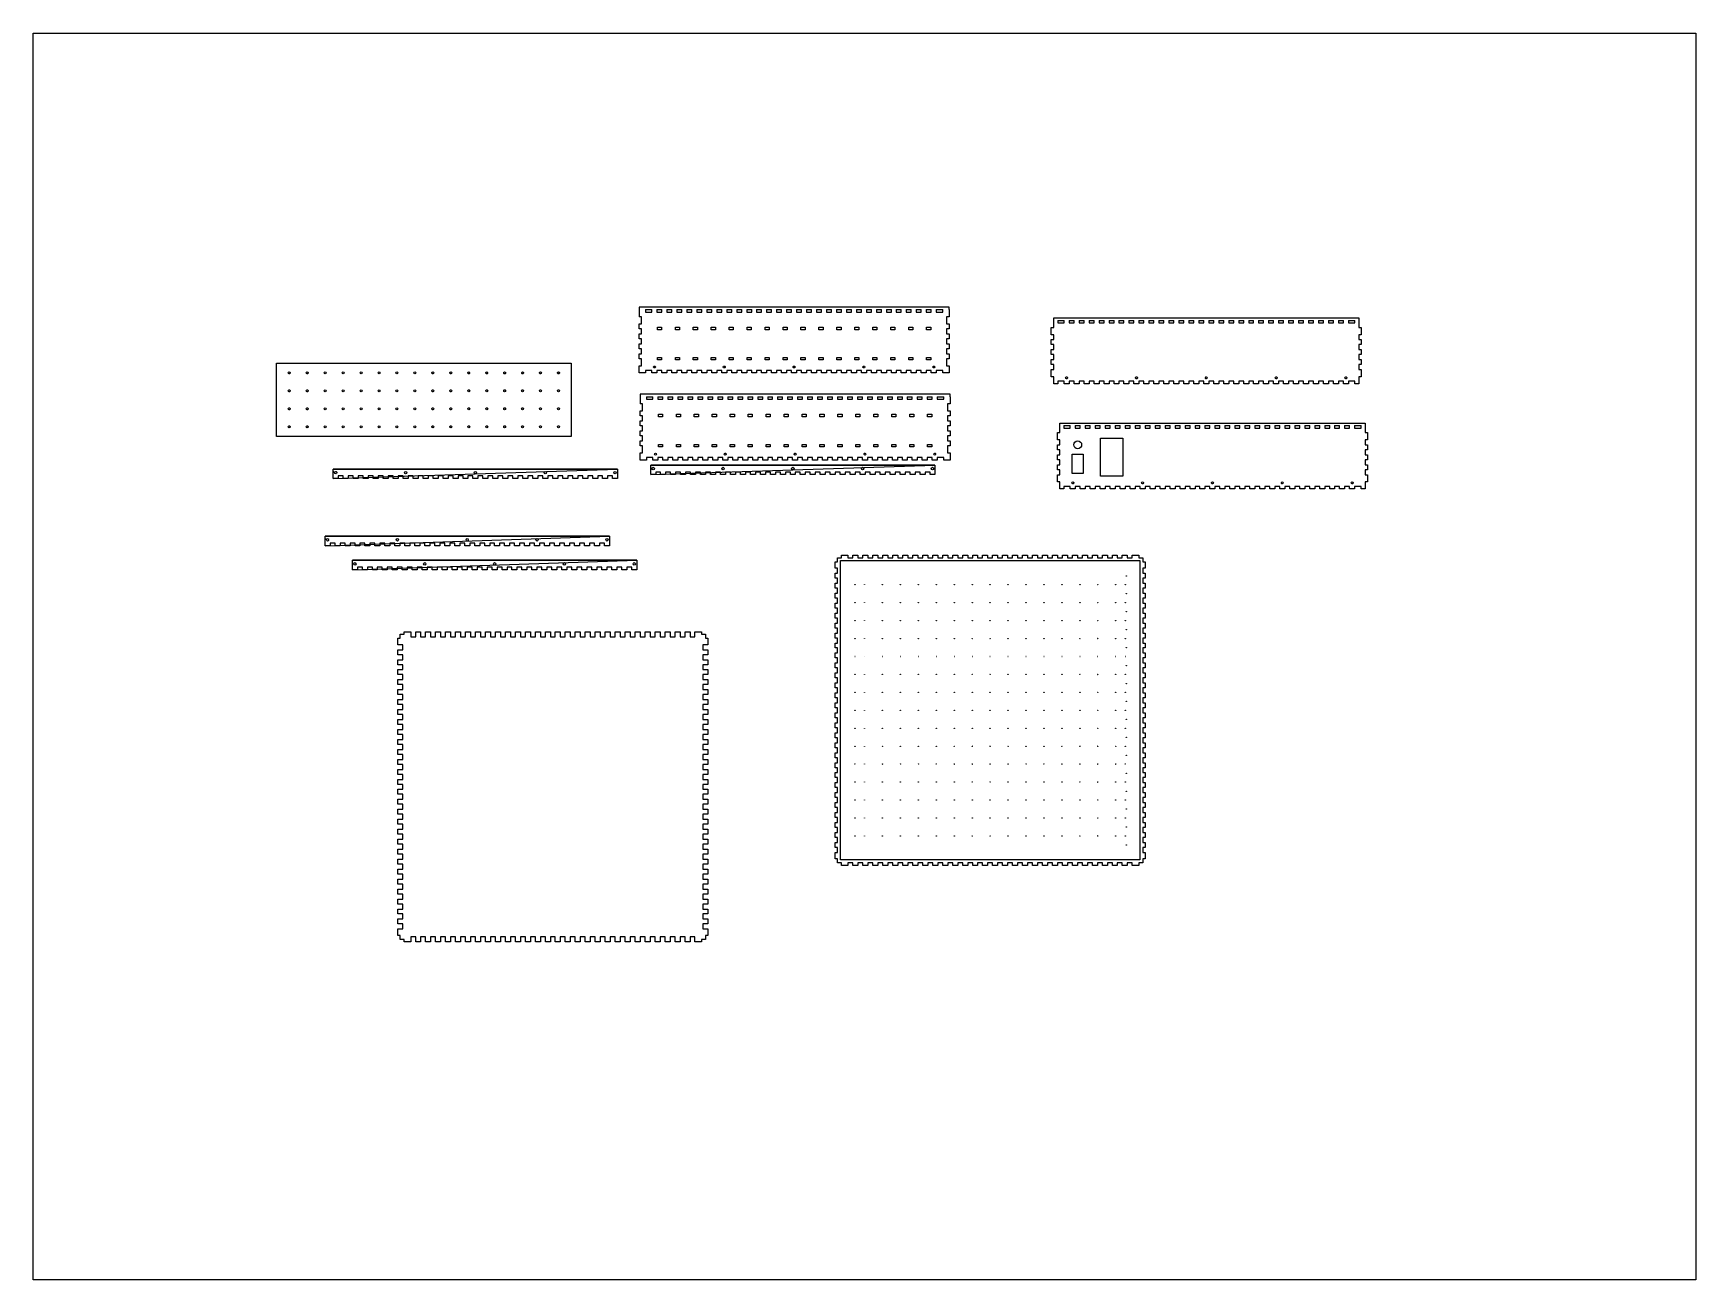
# Model space of a CAD drawing. Extents: x -1244 to 2756, y -1638 to 1362.
import ezdxf

# ---------------------------------------------------------------- set-up
doc = ezdxf.new("R2010")
doc.units = 0
doc.layers.add('Layer_1', color=7, linetype='CONTINUOUS')

msp = doc.modelspace()

# ---------------------------------------------------------------- linework, layer by layer
at = {"layer": 'Layer_1', "color": 7}
for points in [[(-1243.962375, 1361.514875), (2755.780253, 1361.514875), (2755.780253, -1638.227609), (-1243.962375, -1638.227609), (-1243.962375, 1361.514875)], [(257.662872, 654.060472), (267.579238, 654.060472), (267.579238, 648.144106), (257.662872, 648.144106), (257.662872, 654.060472)], [(300.842878, 654.060472), (310.759235, 654.060472), (310.759235, 648.144106), (300.842878, 648.144106), (300.842878, 654.060472)], [(344.022878, 654.060472), (353.939235, 654.060472), (353.939235, 648.144106), (344.022878, 648.144106), (344.022878, 654.060472)], [(387.202878, 654.060472), (397.119235, 654.060472), (397.119235, 648.144106), (387.202878, 648.144106), (387.202878, 654.060472)], [(430.382878, 654.060472), (440.299235, 654.060472), (440.299235, 648.144106), (430.382878, 648.144106), (430.382878, 654.060472)], [(473.562878, 654.060472), (483.479235, 654.060472), (483.479235, 648.144106), (473.562878, 648.144106), (473.562878, 654.060472)], [(516.742849, 654.060472), (526.659207, 654.060472), (526.659207, 648.144106), (516.742849, 648.144106), (516.742849, 654.060472)], [(559.922849, 654.060472), (569.839207, 654.060472), (569.839207, 648.144106), (559.922849, 648.144106), (559.922849, 654.060472)], [(603.102849, 654.060472), (613.019207, 654.060472), (613.019207, 648.144106), (603.102849, 648.144106), (603.102849, 654.060472)], [(646.282849, 654.060472), (656.199207, 654.060472), (656.199207, 648.144106), (646.282849, 648.144106), (646.282849, 654.060472)], [(689.462849, 654.060472), (699.379207, 654.060472), (699.379207, 648.144106), (689.462849, 648.144106), (689.462849, 654.060472)], [(732.642849, 654.060472), (742.559207, 654.060472), (742.559207, 648.144106), (732.642849, 648.144106), (732.642849, 654.060472)], [(775.822849, 654.060472), (785.739207, 654.060472), (785.739207, 648.144106), (775.822849, 648.144106), (775.822849, 654.060472)], [(819.002849, 654.060472), (828.919207, 654.060472), (828.919207, 648.144106), (819.002849, 648.144106), (819.002849, 654.060472)], [(862.182849, 654.060472), (872.099207, 654.060472), (872.099207, 648.144106), (862.182849, 648.144106), (862.182849, 654.060472)], [(905.362849, 654.060472), (915.279207, 654.060472), (915.279207, 648.144106), (905.362849, 648.144106), (905.362849, 654.060472)], [(-658.556524, 567.371945), (50.279509, 567.371945), (50.279509, 391.245935), (-658.556524, 391.245935), (-658.556524, 567.371945)], [(257.662872, 581.476924), (267.579238, 581.476924), (267.579238, 575.560558), (257.662872, 575.560558), (257.662872, 581.476924)], [(300.842878, 581.476924), (310.759235, 581.476924), (310.759235, 575.560558), (300.842878, 575.560558), (300.842878, 581.476924)], [(344.022878, 581.476924), (353.939235, 581.476924), (353.939235, 575.560558), (344.022878, 575.560558), (344.022878, 581.476924)], [(387.202878, 581.476924), (397.119235, 581.476924), (397.119235, 575.560558), (387.202878, 575.560558), (387.202878, 581.476924)], [(430.382878, 581.476924), (440.299235, 581.476924), (440.299235, 575.560558), (430.382878, 575.560558), (430.382878, 581.476924)], [(473.562878, 581.476924), (483.479235, 581.476924), (483.479235, 575.560558), (473.562878, 575.560558), (473.562878, 581.476924)], [(516.742849, 581.476924), (526.659207, 581.476924), (526.659207, 575.560558), (516.742849, 575.560558), (516.742849, 581.476924)], [(559.922849, 581.476924), (569.839207, 581.476924), (569.839207, 575.560558), (559.922849, 575.560558), (559.922849, 581.476924)], [(603.102849, 581.476924), (613.019207, 581.476924), (613.019207, 575.560558), (603.102849, 575.560558), (603.102849, 581.476924)], [(646.282849, 581.476924), (656.199207, 581.476924), (656.199207, 575.560558), (646.282849, 575.560558), (646.282849, 581.476924)], [(689.462849, 581.476924), (699.379207, 581.476924), (699.379207, 575.560558), (689.462849, 575.560558), (689.462849, 581.476924)], [(732.642849, 581.476924), (742.559207, 581.476924), (742.559207, 575.560558), (732.642849, 575.560558), (732.642849, 581.476924)], [(775.822849, 581.476924), (785.739207, 581.476924), (785.739207, 575.560558), (775.822849, 575.560558), (775.822849, 581.476924)], [(819.002849, 581.476924), (828.919207, 581.476924), (828.919207, 575.560558), (819.002849, 575.560558), (819.002849, 581.476924)], [(862.182849, 581.476924), (872.099207, 581.476924), (872.099207, 575.560558), (862.182849, 575.560558), (862.182849, 581.476924)], [(905.362849, 581.476924), (915.279207, 581.476924), (915.279207, 575.560558), (905.362849, 575.560558), (905.362849, 581.476924)], [(-625.653703, 544.078915), (-625.653703, 544.078915)], [(-582.473703, 544.078915), (-582.473703, 544.078915)], [(-539.293788, 544.078915), (-539.293788, 544.078915)], [(-496.11376, 544.078915), (-496.11376, 544.078915)], [(-452.933788, 544.078915), (-452.933788, 544.078915)], [(-409.753788, 544.078915), (-409.753788, 544.078915)], [(-366.573788, 544.078915), (-366.573788, 544.078915)], [(-323.393788, 544.078915), (-323.393788, 544.078915)], [(-280.213822, 544.078915), (-280.213822, 544.078915)], [(-237.033822, 544.078915), (-237.033822, 544.078915)], [(-193.853856, 544.078915), (-193.853856, 544.078915)], [(-150.673856, 544.078915), (-150.673856, 544.078915)], [(-107.493889, 544.078915), (-107.493889, 544.078915)], [(-64.313889, 544.078915), (-64.313889, 544.078915)], [(-21.133918, 544.078915), (-21.133918, 544.078915)], [(22.046084, 544.078915), (22.046084, 544.078915)], [(252.804191, 558.307814), (252.804191, 558.307814)], [(420.804255, 558.307814), (420.804255, 558.307814)], [(588.804456, 558.307814), (588.804456, 558.307814)], [(756.804543, 558.307814), (756.804543, 558.307814)], [(924.804771, 558.307814), (924.804771, 558.307814)], [(1244.50729, 532.241671), (1244.50729, 532.241671)], [(1412.507377, 532.241671), (1412.507377, 532.241671)], [(1580.507578, 532.241671), (1580.507578, 532.241671)], [(1748.507665, 532.241671), (1748.507665, 532.241671)], [(1916.507752, 532.241671), (1916.507752, 532.241671)], [(-625.653703, 500.898932), (-625.653703, 500.898932)], [(-582.473703, 500.898932), (-582.473703, 500.898932)], [(-539.293788, 500.898932), (-539.293788, 500.898932)], [(-496.11376, 500.898932), (-496.11376, 500.898932)], [(-452.933788, 500.898932), (-452.933788, 500.898932)], [(-409.753788, 500.898932), (-409.753788, 500.898932)], [(-366.573788, 500.898932), (-366.573788, 500.898932)], [(-323.393788, 500.898932), (-323.393788, 500.898932)], [(-280.213822, 500.898932), (-280.213822, 500.898932)], [(-237.033822, 500.898932), (-237.033822, 500.898932)], [(-193.853856, 500.898932), (-193.853856, 500.898932)], [(-150.673856, 500.898932), (-150.673856, 500.898932)], [(-107.493889, 500.898932), (-107.493889, 500.898932)], [(-64.313889, 500.898932), (-64.313889, 500.898932)], [(-21.133918, 500.898932), (-21.133918, 500.898932)], [(22.046084, 500.898932), (22.046084, 500.898932)], [(-625.653703, 457.718957), (-625.653703, 457.718957)], [(-582.473703, 457.718957), (-582.473703, 457.718957)], [(-539.293788, 457.718957), (-539.293788, 457.718957)], [(-496.11376, 457.718957), (-496.11376, 457.718957)], [(-452.933788, 457.718957), (-452.933788, 457.718957)], [(-409.753788, 457.718957), (-409.753788, 457.718957)], [(-366.573788, 457.718957), (-366.573788, 457.718957)], [(-323.393788, 457.718957), (-323.393788, 457.718957)], [(-280.213822, 457.718957), (-280.213822, 457.718957)], [(-237.033822, 457.718957), (-237.033822, 457.718957)], [(-193.853856, 457.718957), (-193.853856, 457.718957)], [(-150.673856, 457.718957), (-150.673856, 457.718957)], [(-107.493889, 457.718957), (-107.493889, 457.718957)], [(-64.313889, 457.718957), (-64.313889, 457.718957)], [(-21.133918, 457.718957), (-21.133918, 457.718957)], [(22.046084, 457.718957), (22.046084, 457.718957)], [(260.142307, 444.563888), (270.058673, 444.563888), (270.058673, 438.647522), (260.142307, 438.647522), (260.142307, 444.563888)], [(303.322313, 444.563888), (313.23867, 444.563888), (313.23867, 438.647522), (303.322313, 438.647522), (303.322313, 444.563888)], [(346.502313, 444.563888), (356.41867, 444.563888), (356.41867, 438.647522), (346.502313, 438.647522), (346.502313, 444.563888)], [(389.682313, 444.563888), (399.59867, 444.563888), (399.59867, 438.647522), (389.682313, 438.647522), (389.682313, 444.563888)], [(432.862313, 444.563888), (442.77867, 444.563888), (442.77867, 438.647522), (432.862313, 438.647522), (432.862313, 444.563888)], [(476.042313, 444.563888), (485.95867, 444.563888), (485.95867, 438.647522), (476.042313, 438.647522), (476.042313, 444.563888)], [(519.222284, 444.563888), (529.138642, 444.563888), (529.138642, 438.647522), (519.222284, 438.647522), (519.222284, 444.563888)], [(562.402284, 444.563888), (572.318642, 444.563888), (572.318642, 438.647522), (562.402284, 438.647522), (562.402284, 444.563888)], [(605.582284, 444.563888), (615.498642, 444.563888), (615.498642, 438.647522), (605.582284, 438.647522), (605.582284, 444.563888)], [(648.762284, 444.563888), (658.678642, 444.563888), (658.678642, 438.647522), (648.762284, 438.647522), (648.762284, 444.563888)], [(691.942284, 444.563888), (701.858642, 444.563888), (701.858642, 438.647522), (691.942284, 438.647522), (691.942284, 444.563888)], [(735.122284, 444.563888), (745.038642, 444.563888), (745.038642, 438.647522), (735.122284, 438.647522), (735.122284, 444.563888)], [(778.302284, 444.563888), (788.218642, 444.563888), (788.218642, 438.647522), (778.302284, 438.647522), (778.302284, 444.563888)], [(821.482284, 444.563888), (831.398642, 444.563888), (831.398642, 438.647522), (821.482284, 438.647522), (821.482284, 444.563888)], [(864.662284, 444.563888), (874.578642, 444.563888), (874.578642, 438.647522), (864.662284, 438.647522), (864.662284, 444.563888)], [(907.842284, 444.563888), (917.758642, 444.563888), (917.758642, 438.647522), (907.842284, 438.647522), (907.842284, 444.563888)], [(-625.653703, 414.538974), (-625.653703, 414.538974)], [(-582.473703, 414.538974), (-582.473703, 414.538974)], [(-539.293788, 414.538974), (-539.293788, 414.538974)], [(-496.11376, 414.538974), (-496.11376, 414.538974)], [(-452.933788, 414.538974), (-452.933788, 414.538974)], [(-409.753788, 414.538974), (-409.753788, 414.538974)], [(-366.573788, 414.538974), (-366.573788, 414.538974)], [(-323.393788, 414.538974), (-323.393788, 414.538974)], [(-280.213822, 414.538974), (-280.213822, 414.538974)], [(-237.033822, 414.538974), (-237.033822, 414.538974)], [(-193.853856, 414.538974), (-193.853856, 414.538974)], [(-150.673856, 414.538974), (-150.673856, 414.538974)], [(-107.493889, 414.538974), (-107.493889, 414.538974)], [(-64.313889, 414.538974), (-64.313889, 414.538974)], [(-21.133918, 414.538974), (-21.133918, 414.538974)], [(22.046084, 414.538974), (22.046084, 414.538974)], [(260.142307, 371.98034), (270.058673, 371.98034), (270.058673, 366.063974), (260.142307, 366.063974), (260.142307, 371.98034)], [(303.322313, 371.98034), (313.23867, 371.98034), (313.23867, 366.063974), (303.322313, 366.063974), (303.322313, 371.98034)], [(346.502313, 371.98034), (356.41867, 371.98034), (356.41867, 366.063974), (346.502313, 366.063974), (346.502313, 371.98034)], [(389.682313, 371.98034), (399.59867, 371.98034), (399.59867, 366.063974), (389.682313, 366.063974), (389.682313, 371.98034)], [(432.862313, 371.98034), (442.77867, 371.98034), (442.77867, 366.063974), (432.862313, 366.063974), (432.862313, 371.98034)], [(476.042313, 371.98034), (485.95867, 371.98034), (485.95867, 366.063974), (476.042313, 366.063974), (476.042313, 371.98034)], [(519.222284, 371.98034), (529.138642, 371.98034), (529.138642, 366.063974), (519.222284, 366.063974), (519.222284, 371.98034)], [(562.402284, 371.98034), (572.318642, 371.98034), (572.318642, 366.063974), (562.402284, 366.063974), (562.402284, 371.98034)], [(605.582284, 371.98034), (615.498642, 371.98034), (615.498642, 366.063974), (605.582284, 366.063974), (605.582284, 371.98034)], [(648.762284, 371.98034), (658.678642, 371.98034), (658.678642, 366.063974), (648.762284, 366.063974), (648.762284, 371.98034)], [(691.942284, 371.98034), (701.858642, 371.98034), (701.858642, 366.063974), (691.942284, 366.063974), (691.942284, 371.98034)], [(735.122284, 371.98034), (745.038642, 371.98034), (745.038642, 366.063974), (735.122284, 366.063974), (735.122284, 371.98034)], [(778.302284, 371.98034), (788.218642, 371.98034), (788.218642, 366.063974), (778.302284, 366.063974), (778.302284, 371.98034)], [(821.482284, 371.98034), (831.398642, 371.98034), (831.398642, 366.063974), (821.482284, 366.063974), (821.482284, 371.98034)], [(864.662284, 371.98034), (874.578642, 371.98034), (874.578642, 366.063974), (864.662284, 366.063974), (864.662284, 371.98034)], [(907.842284, 371.98034), (917.758642, 371.98034), (917.758642, 366.063974), (907.842284, 366.063974), (907.842284, 371.98034)], [(1278.331962, 371.134639), (1278.331962, 371.134639)], [(1323.339577, 386.893527), (1377.339582, 386.893527), (1377.339582, 295.393532), (1323.339577, 295.393532), (1323.339577, 386.893527)], [(241.493407, 322.388026), (925.493958, 322.388026)], [(925.493958, 322.388026), (925.494043, 299.554109), (913.494038, 299.554109), (913.494038, 305.554097), (901.494034, 305.554097), (901.494034, 299.554109), (889.49403, 299.554109), (889.49403, 305.554097), (877.494026, 305.554097), (877.494026, 299.554109), (865.493993, 299.554109), (865.493993, 305.554097), (853.493989, 305.554097), (853.493989, 299.554109), (841.493985, 299.554109), (841.493985, 305.554097), (829.493981, 305.554097), (829.493981, 299.554109), (817.493948, 299.554109), (817.493948, 305.554097), (805.493916, 305.554097), (805.493916, 299.554109), (793.493912, 299.554109), (793.493912, 305.554097), (781.493907, 305.554097), (781.493907, 299.554109), (769.493903, 299.554109), (769.493903, 305.554097), (757.493899, 305.554097), (757.493899, 299.554109), (745.493866, 299.554109), (745.493866, 305.554097), (733.493862, 305.554097), (733.493862, 299.554109), (721.493858, 299.554109), (721.493858, 305.554097), (709.493854, 305.554097), (709.493854, 299.554109), (697.49385, 299.554109), (697.49385, 305.554097), (685.493817, 305.554097), (685.493817, 299.554109), (673.493813, 299.554109), (673.493813, 305.554097), (661.493809, 305.554097), (661.493809, 299.554109), (649.493804, 299.554109), (649.493804, 305.554097), (637.4938, 305.554097), (637.4938, 299.554109), (625.493768, 299.554109), (625.493768, 305.554097), (613.493764, 305.554097), (613.493764, 299.554109), (601.493759, 299.554109), (601.493759, 305.554097), (589.493755, 305.554097), (589.493755, 299.554109), (577.493751, 299.554109), (577.493751, 305.554097), (565.493718, 305.554097), (565.493718, 299.554109), (553.493714, 299.554109), (553.493714, 305.554097), (541.49371, 305.554097), (541.49371, 299.554109), (529.493706, 299.554109), (529.493706, 305.554097), (517.493702, 305.554097), (517.493702, 299.554109), (505.493669, 299.554109), (505.493669, 305.554097), (493.493665, 305.554097), (493.493665, 299.554109), (481.493661, 299.554109), (481.493661, 305.554097), (469.493656, 305.554097), (469.493656, 299.554109), (457.493596, 299.554109), (457.493596, 305.554097), (445.493592, 305.554097), (445.493592, 299.554109), (433.493587, 299.554109), (433.493587, 305.554097), (421.493583, 305.554097), (421.493583, 299.554109), (409.493579, 299.554109), (409.493579, 305.554097), (397.493546, 305.554097), (397.493546, 299.554109), (385.493542, 299.554109), (385.493542, 305.554097), (373.493538, 305.554097), (373.493538, 299.554109), (361.493534, 299.554109), (361.493534, 305.554097), (349.49353, 305.554097), (349.49353, 299.554109), (337.493525, 299.554109), (337.493525, 305.554097), (325.493493, 305.554097), (325.493493, 299.554109), (313.493517, 299.554109), (313.493517, 305.554097), (301.493513, 305.554097), (301.493513, 299.554109), (289.493508, 299.554109), (289.493508, 305.554097), (277.493504, 305.554097), (277.493504, 299.554109), (265.493444, 299.554109), (265.493444, 305.554097), (253.493496, 305.554097), (253.493496, 299.554109), (241.493492, 299.554109)], [(255.283609, 348.811239), (255.283609, 348.811239)], [(423.28369, 348.811239), (423.28369, 348.811239)], [(591.283891, 348.811239), (591.283891, 348.811239)], [(759.283978, 348.811239), (759.283978, 348.811239)], [(927.284206, 348.811239), (927.284206, 348.811239)], [(1255.598962, 348.506749), (1282.307598, 348.506749), (1282.307598, 301.798092), (1255.598962, 301.798092), (1255.598962, 348.506749)], [(-522.03398, 312.861133), (161.966594, 312.861133)], [(161.966594, 312.861133), (161.966679, 290.027215), (149.966674, 290.027215), (149.966674, 296.027203), (137.96667, 296.027203), (137.96667, 290.027215), (125.966666, 290.027215), (125.966666, 296.027203), (113.966662, 296.027203), (113.966662, 290.027215), (101.966629, 290.027215), (101.966629, 296.027203), (89.966625, 296.027203), (89.966625, 290.027215), (77.966621, 290.027215), (77.966621, 296.027203), (65.966617, 296.027203), (65.966617, 290.027215), (53.966584, 290.027215), (53.966584, 296.027203), (41.966552, 296.027203), (41.966552, 290.027215), (29.966547, 290.027215), (29.966547, 296.027203), (17.966543, 296.027203), (17.966543, 290.027215), (5.966539, 290.027215), (5.966539, 296.027203), (-6.033465, 296.027203), (-6.033465, 290.027215), (-18.033498, 290.027215), (-18.033498, 296.027203), (-30.033502, 296.027203), (-30.033502, 290.027215), (-42.033506, 290.027215), (-42.033506, 296.027203), (-54.03351, 296.027203), (-54.03351, 290.027215), (-66.033515, 290.027215), (-66.033515, 296.027203), (-78.033547, 296.027203), (-78.033547, 290.027215), (-90.033551, 290.027215), (-90.033551, 296.027203), (-102.033555, 296.027203), (-102.033555, 290.027215), (-114.03356, 290.027215), (-114.03356, 296.027203), (-126.033564, 296.027203), (-126.033564, 290.027215), (-138.033596, 290.027215), (-138.033596, 296.027203), (-150.033601, 296.027203), (-150.033601, 290.027215), (-162.033605, 290.027215), (-162.033605, 296.027203), (-174.033609, 296.027203), (-174.033609, 290.027215), (-186.033613, 290.027215), (-186.033613, 296.027203), (-198.033646, 296.027203), (-198.033646, 290.027215), (-210.03365, 290.027215), (-210.03365, 296.027203), (-222.033654, 296.027203), (-222.033654, 290.027215), (-234.033658, 290.027215), (-234.033658, 296.027203), (-246.033663, 296.027203), (-246.033663, 290.027215), (-258.033695, 290.027215), (-258.033695, 296.027203), (-270.033699, 296.027203), (-270.033699, 290.027215), (-282.033703, 290.027215), (-282.033703, 296.027203), (-294.033702, 296.027203), (-294.033702, 290.027215), (-306.033763, 290.027215), (-306.033763, 296.027203), (-318.033767, 296.027203), (-318.033767, 290.027215), (-330.033771, 290.027215), (-330.033771, 296.027203), (-342.033775, 296.027203), (-342.033775, 290.027215), (-354.03378, 290.027215), (-354.03378, 296.027203), (-366.033812, 296.027203), (-366.033812, 290.027215), (-378.033816, 290.027215), (-378.033816, 296.027203), (-390.03382, 296.027203), (-390.03382, 290.027215), (-402.033825, 290.027215), (-402.033825, 296.027203), (-414.033829, 296.027203), (-414.033829, 290.027215), (-426.033833, 290.027215), (-426.033833, 296.027203), (-438.033866, 296.027203), (-438.033866, 290.027215), (-450.03387, 290.027215), (-450.03387, 296.027203), (-462.033874, 296.027203), (-462.033874, 290.027215), (-474.033878, 290.027215), (-474.033878, 296.027203), (-486.033882, 296.027203), (-486.033882, 290.027215), (-498.033943, 290.027215), (-498.033943, 296.027203), (-510.033891, 296.027203), (-510.033891, 290.027215), (-522.033895, 290.027215)], [(-513.188966, 304.361132), (-513.188966, 304.361132)], [(-345.188907, 304.361132), (-345.188907, 304.361132)], [(-177.188752, 304.361132), (-177.188752, 304.361132)], [(-9.188667, 304.361132), (-9.188667, 304.361132)], [(158.811555, 304.361132), (158.811555, 304.361132)], [(250.526894, 313.88802), (250.526894, 313.88802)], [(418.526948, 313.88802), (418.526948, 313.88802)], [(586.527148, 313.88802), (586.527148, 313.88802)], [(754.527235, 313.88802), (754.527235, 313.88802)], [(922.527464, 313.88802), (922.527464, 313.88802)], [(1259.38376, 279.340876), (1259.38376, 279.340876)], [(1427.383847, 279.340876), (1427.383847, 279.340876)], [(1595.384047, 279.340876), (1595.384047, 279.340876)], [(1763.384134, 279.340876), (1763.384134, 279.340876)], [(1931.384363, 279.340876), (1931.384363, 279.340876)], [(-541.869461, 150.924913), (142.131113, 150.924913)], [(142.131113, 150.924913), (142.131198, 128.090996), (130.131193, 128.090996), (130.131193, 134.090984), (118.131189, 134.090984), (118.131189, 128.090996), (106.131185, 128.090996), (106.131185, 134.090984), (94.131181, 134.090984), (94.131181, 128.090996), (82.131148, 128.090996), (82.131148, 134.090984), (70.131144, 134.090984), (70.131144, 128.090996), (58.13114, 128.090996), (58.13114, 134.090984), (46.131136, 134.090984), (46.131136, 128.090996), (34.131103, 128.090996), (34.131103, 134.090984), (22.131071, 134.090984), (22.131071, 128.090996), (10.131067, 128.090996), (10.131067, 134.090984), (-1.868938, 134.090984), (-1.868938, 128.090996), (-13.868942, 128.090996), (-13.868942, 134.090984), (-25.868946, 134.090984), (-25.868946, 128.090996), (-37.868979, 128.090996), (-37.868979, 134.090984), (-49.868983, 134.090984), (-49.868983, 128.090996), (-61.868987, 128.090996), (-61.868987, 134.090984), (-73.868991, 134.090984), (-73.868991, 128.090996), (-85.868995, 128.090996), (-85.868995, 134.090984), (-97.869028, 134.090984), (-97.869028, 128.090996), (-109.869032, 128.090996), (-109.869032, 134.090984), (-121.869036, 134.090984), (-121.869036, 128.090996), (-133.869041, 128.090996), (-133.869041, 134.090984), (-145.869045, 134.090984), (-145.869045, 128.090996), (-157.869077, 128.090996), (-157.869077, 134.090984), (-169.869081, 134.090984), (-169.869081, 128.090996), (-181.869086, 128.090996), (-181.869086, 134.090984), (-193.86909, 134.090984), (-193.86909, 128.090996), (-205.869094, 128.090996), (-205.869094, 134.090984), (-217.869127, 134.090984), (-217.869127, 128.090996), (-229.869131, 128.090996), (-229.869131, 134.090984), (-241.869135, 134.090984), (-241.869135, 128.090996), (-253.869139, 128.090996), (-253.869139, 134.090984), (-265.869143, 134.090984), (-265.869143, 128.090996), (-277.869176, 128.090996), (-277.869176, 134.090984), (-289.869174, 134.090984), (-289.869174, 128.090996), (-301.869179, 128.090996), (-301.869179, 134.090984), (-313.869183, 134.090984), (-313.869183, 128.090996), (-325.869244, 128.090996), (-325.869244, 134.090984), (-337.869248, 134.090984), (-337.869248, 128.090996), (-349.869252, 128.090996), (-349.869252, 134.090984), (-361.869256, 134.090984), (-361.869256, 128.090996), (-373.86926, 128.090996), (-373.86926, 134.090984), (-385.869293, 134.090984), (-385.869293, 128.090996), (-397.869297, 128.090996), (-397.869297, 134.090984), (-409.869301, 134.090984), (-409.869301, 128.090996), (-421.869306, 128.090996), (-421.869306, 134.090984), (-433.86931, 134.090984), (-433.86931, 128.090996), (-445.869314, 128.090996), (-445.869314, 134.090984), (-457.869346, 134.090984), (-457.869346, 128.090996), (-469.869351, 128.090996), (-469.869351, 134.090984), (-481.869355, 134.090984), (-481.869355, 128.090996), (-493.869359, 128.090996), (-493.869359, 134.090984), (-505.869363, 134.090984), (-505.869363, 128.090996), (-517.869424, 128.090996), (-517.869424, 134.090984), (-529.869372, 134.090984), (-529.869372, 128.090996), (-541.869376, 128.090996)], [(-533.024419, 142.424913), (-533.024419, 142.424913)], [(-365.024388, 142.424913), (-365.024388, 142.424913)], [(-197.024233, 142.424913), (-197.024233, 142.424913)], [(-29.024145, 142.424913), (-29.024145, 142.424913)], [(138.976075, 142.424913), (138.976075, 142.424913)], [(-476.164458, 93.124916), (207.836115, 93.124916)], [(207.836115, 93.124916), (207.8362, 70.290999), (195.836196, 70.290999), (195.836196, 76.290987), (183.836191, 76.290987), (183.836191, 70.290999), (171.836187, 70.290999), (171.836187, 76.290987), (159.836183, 76.290987), (159.836183, 70.290999), (147.836151, 70.290999), (147.836151, 76.290987), (135.836146, 76.290987), (135.836146, 70.290999), (123.836142, 70.290999), (123.836142, 76.290987), (111.836138, 76.290987), (111.836138, 70.290999), (99.836105, 70.290999), (99.836105, 76.290987), (87.836073, 76.290987), (87.836073, 70.290999), (75.836069, 70.290999), (75.836069, 76.290987), (63.836065, 76.290987), (63.836065, 70.290999), (51.83606, 70.290999), (51.83606, 76.290987), (39.836056, 76.290987), (39.836056, 70.290999), (27.836024, 70.290999), (27.836024, 76.290987), (15.836019, 76.290987), (15.836019, 70.290999), (3.836015, 70.290999), (3.836015, 76.290987), (-8.163989, 76.290987), (-8.163989, 70.290999), (-20.163993, 70.290999), (-20.163993, 76.290987), (-32.164026, 76.290987), (-32.164026, 70.290999), (-44.16403, 70.290999), (-44.16403, 76.290987), (-56.164034, 76.290987), (-56.164034, 70.290999), (-68.164038, 70.290999), (-68.164038, 76.290987), (-80.164043, 76.290987), (-80.164043, 70.290999), (-92.164075, 70.290999), (-92.164075, 76.290987), (-104.164079, 76.290987), (-104.164079, 70.290999), (-116.164083, 70.290999), (-116.164083, 76.290987), (-128.164088, 76.290987), (-128.164088, 70.290999), (-140.164092, 70.290999), (-140.164092, 76.290987), (-152.164124, 76.290987), (-152.164124, 70.290999), (-164.164129, 70.290999), (-164.164129, 76.290987), (-176.164133, 76.290987), (-176.164133, 70.290999), (-188.164137, 70.290999), (-188.164137, 76.290987), (-200.164141, 76.290987), (-200.164141, 70.290999), (-212.164174, 70.290999), (-212.164174, 76.290987), (-224.164178, 76.290987), (-224.164178, 70.290999), (-236.164182, 70.290999), (-236.164182, 76.290987), (-248.164186, 76.290987), (-248.164186, 70.290999), (-260.164247, 70.290999), (-260.164247, 76.290987), (-272.164251, 76.290987), (-272.164251, 70.290999), (-284.16425, 70.290999), (-284.16425, 76.290987), (-296.164254, 76.290987), (-296.164254, 70.290999), (-308.164258, 70.290999), (-308.164258, 76.290987), (-320.164291, 76.290987), (-320.164291, 70.290999), (-332.164295, 70.290999), (-332.164295, 76.290987), (-344.164299, 76.290987), (-344.164299, 70.290999), (-356.164303, 70.290999), (-356.164303, 76.290987), (-368.164308, 76.290987), (-368.164308, 70.290999), (-380.164312, 70.290999), (-380.164312, 76.290987), (-392.164344, 76.290987), (-392.164344, 70.290999), (-404.164348, 70.290999), (-404.164348, 76.290987), (-416.164353, 76.290987), (-416.164353, 70.290999), (-428.164357, 70.290999), (-428.164357, 76.290987), (-440.164361, 76.290987), (-440.164361, 70.290999), (-452.164422, 70.290999), (-452.164422, 76.290987), (-464.16437, 76.290987), (-464.16437, 70.290999), (-476.164374, 70.290999)], [(-467.319473, 84.62491), (-467.319473, 84.62491)], [(-299.319386, 84.62491), (-299.319386, 84.62491)], [(-131.319219, 84.62491), (-131.319219, 84.62491)], [(36.680854, 84.62491), (36.680854, 84.62491)], [(204.681082, 84.62491), (204.681082, 84.62491)], [(728.168668, 105.133923), (740.168672, 105.133923), (740.168672, 99.133907), (752.168704, 99.133907), (752.168704, 105.133923), (764.168708, 105.133923), (764.168708, 99.133907), (776.168713, 99.133907), (776.168713, 105.133923), (788.168717, 105.133923), (788.168717, 99.133907), (800.168721, 99.133907), (800.168721, 105.133923), (812.168754, 105.133923), (812.168754, 99.133907), (824.168758, 99.133907), (824.168758, 105.133923), (836.168762, 105.133923), (836.168762, 99.133907), (848.168766, 99.133907), (848.168766, 105.133923), (860.16877, 105.133923), (860.16877, 99.133907), (872.168803, 99.133907), (872.168803, 105.133923), (884.168807, 105.133923), (884.168807, 99.133907), (896.168811, 99.133907), (896.168811, 105.133923), (908.168816, 105.133923), (908.168816, 99.133907), (920.16882, 99.133907), (920.16882, 105.133923), (932.168852, 105.133923), (932.168852, 99.133907), (944.168856, 99.133907), (944.168856, 105.133923), (956.168861, 105.133923), (956.168861, 99.133907), (968.168865, 99.133907), (968.168865, 105.133923), (980.168869, 105.133923), (980.168869, 99.133907), (992.168902, 99.133907), (992.168902, 105.133923), (1004.168906, 105.133923), (1004.168906, 99.133907), (1016.16891, 99.133907), (1016.16891, 105.133923), (1028.168914, 105.133923), (1028.168914, 99.133907), (1040.168918, 99.133907), (1040.168918, 105.133923), (1052.168951, 105.133923), (1052.168951, 99.133907), (1064.168955, 99.133907), (1064.168955, 105.133923), (1076.168959, 105.133923), (1076.168959, 99.133907), (1088.168964, 99.133907), (1088.168964, 105.133923), (1100.168968, 105.133923), (1100.168968, 99.133907), (1112.169, 99.133907), (1112.169, 105.133923), (1124.169004, 105.133923), (1124.169004, 99.133907), (1136.169009, 99.133907), (1136.169009, 105.133923), (1148.169013, 105.133923), (1148.169013, 99.133907), (1160.169017, 99.133907), (1160.169017, 105.133923), (1172.16905, 105.133923), (1172.16905, 99.133907), (1184.169054, 99.133907), (1184.169054, 105.133923), (1196.169058, 105.133923), (1196.169058, 99.133907), (1208.169062, 99.133907), (1208.169062, 105.133923), (1220.169095, 105.133923), (1220.169095, 99.133907), (1232.169184, 99.133907), (1232.169184, 105.133923), (1244.16899, 105.133923), (1244.16899, 99.133907), (1256.169079, 99.133907), (1256.169079, 105.133923), (1268.169168, 105.133923), (1268.169168, 99.133907), (1280.169257, 99.133907), (1280.169257, 105.133923), (1292.169064, 105.133923), (1292.169064, 99.133907), (1304.169152, 99.133907), (1304.169152, 105.133923), (1316.169241, 105.133923), (1316.169241, 99.133907), (1328.169048, 99.133907), (1328.169048, 105.133923), (1340.169137, 105.133923), (1340.169137, 99.133907), (1352.169226, 99.133907), (1352.169226, 105.133923), (1364.169315, 105.133923), (1364.169315, 99.133907), (1376.169121, 99.133907), (1376.169121, 105.133923), (1388.16921, 105.133923), (1388.16921, 99.133907), (1400.169299, 99.133907), (1400.169299, 105.133923), (1415.684184, 105.133923), (1415.684184, 99.133907), (1425.199306, 99.133907), (1425.199306, 89.618898), (1431.19935, 89.618898), (1431.19935, 74.1039), (1425.199306, 74.1039), (1425.199306, 62.103868), (1431.19935, 62.103868), (1431.19935, 50.103866), (1425.199306, 50.103866), (1425.199306, 38.103862), (1431.19935, 38.103862), (1431.19935, 26.103858), (1425.199306, 26.103858), (1425.199306, 14.103859), (1431.19935, 14.103859), (1431.19935, 2.103827), (1425.199306, 2.103827), (1425.199306, -9.896177), (1431.19935, -9.896177), (1431.19935, -21.896182), (1425.199306, -21.896182), (1425.199306, -33.896186), (1431.19935, -33.896186), (1431.19935, -45.89619), (1425.199306, -45.89619), (1425.199306, -57.896222), (1431.19935, -57.896222), (1431.19935, -69.896227), (1425.199306, -69.896227), (1425.199306, -81.896231), (1431.19935, -81.896231), (1431.19935, -93.896235), (1425.199306, -93.896235), (1425.199306, -105.896239), (1431.19935, -105.896239), (1431.19935, -117.896272), (1425.199306, -117.896272), (1425.199306, -129.896276), (1431.19935, -129.896276), (1431.19935, -141.89628), (1425.199306, -141.89628), (1425.199306, -153.896284), (1431.19935, -153.896284), (1431.19935, -165.896289), (1425.199306, -165.896289), (1425.199306, -177.896293), (1431.19935, -177.896293), (1431.19935, -189.896297), (1425.199306, -189.896297), (1425.199306, -201.89633), (1431.19935, -201.89633), (1431.19935, -213.896334), (1425.199306, -213.896334), (1425.199306, -225.896338), (1431.19935, -225.896338), (1431.19935, -237.896342), (1425.199306, -237.896342), (1425.199306, -249.896346), (1431.19935, -249.896346), (1431.19935, -261.896379), (1425.199306, -261.896379), (1425.199306, -273.896383), (1431.19935, -273.896383), (1431.19935, -285.896387), (1425.199306, -285.896387), (1425.199306, -297.896392), (1431.19935, -297.896392), (1431.19935, -309.896396), (1425.199306, -309.896396), (1425.199306, -321.896428), (1431.19935, -321.896428), (1431.19935, -333.896432), (1425.199306, -333.896432), (1425.199306, -345.896437), (1431.19935, -345.896437), (1431.19935, -357.896441), (1425.199306, -357.896441), (1425.199306, -369.896445), (1431.19935, -369.896445), (1431.19935, -381.896478), (1425.199306, -381.896478), (1425.199306, -393.896482), (1431.19935, -393.896482), (1431.19935, -405.896486), (1425.199306, -405.896486), (1425.199306, -417.89649), (1431.19935, -417.89649), (1431.19935, -429.896494), (1425.199306, -429.896494), (1425.199306, -441.896527), (1431.19935, -441.896527), (1431.19935, -453.896531), (1425.199306, -453.896531), (1425.199306, -465.896535), (1431.19935, -465.896535), (1431.19935, -477.89654), (1425.199306, -477.89654), (1425.199306, -489.896544), (1431.19935, -489.896544), (1431.19935, -501.896576), (1425.199306, -501.896576), (1425.199306, -513.89658), (1431.19935, -513.89658), (1431.19935, -525.896585), (1425.199306, -525.896585), (1425.199306, -537.896589), (1431.19935, -537.896589), (1431.19935, -549.896593), (1425.199306, -549.896593), (1425.199306, -561.896626), (1431.19935, -561.896626), (1431.19935, -573.89663), (1425.199306, -573.89663), (1425.199306, -585.896634), (1431.19935, -585.896634), (1431.19935, -597.896638), (1425.199306, -597.896638), (1425.199306, -609.896642), (1431.19935, -609.896642), (1431.19935, -625.411668), (1425.199306, -625.411668), (1425.199306, -634.926677), (1415.684184, -634.926677), (1415.684184, -640.926694), (1400.169299, -640.926694), (1400.169299, -634.926677), (1388.16921, -634.926677), (1388.16921, -640.926694), (1376.169121, -640.926694), (1376.169121, -634.926677), (1364.169315, -634.926677), (1364.169315, -640.926694), (1352.169226, -640.926694), (1352.169226, -634.926677), (1340.169137, -634.926677), (1340.169137, -640.926694), (1328.169048, -640.926694), (1328.169048, -634.926677), (1316.169241, -634.926677), (1316.169241, -640.926694), (1304.169152, -640.926694), (1304.169152, -634.926677), (1292.169064, -634.926677), (1292.169064, -640.926694), (1280.169257, -640.926694), (1280.169257, -634.926677), (1268.169168, -634.926677), (1268.169168, -640.926694), (1256.169079, -640.926694), (1256.169079, -634.926677), (1244.16899, -634.926677), (1244.16899, -640.926694), (1232.169184, -640.926694), (1232.169184, -634.926677), (1220.169095, -634.926677), (1220.169095, -640.926694), (1208.169062, -640.926694), (1208.169062, -634.926677), (1196.169058, -634.926677), (1196.169058, -640.926694), (1184.169054, -640.926694), (1184.169054, -634.926677), (1172.16905, -634.926677), (1172.16905, -640.926694), (1160.169017, -640.926694), (1160.169017, -634.926677), (1148.169013, -634.926677), (1148.169013, -640.926694), (1136.169009, -640.926694), (1136.169009, -634.926677), (1124.169004, -634.926677), (1124.169004, -640.926694), (1112.169, -640.926694), (1112.169, -634.926677), (1100.168968, -634.926677), (1100.168968, -640.926694), (1088.168964, -640.926694), (1088.168964, -634.926677), (1076.168959, -634.926677), (1076.168959, -640.926694), (1064.168955, -640.926694), (1064.168955, -634.926677), (1052.168951, -634.926677), (1052.168951, -640.926694), (1040.168918, -640.926694), (1040.168918, -634.926677), (1028.168914, -634.926677), (1028.168914, -640.926694), (1016.16891, -640.926694), (1016.16891, -634.926677), (1004.168906, -634.926677), (1004.168906, -640.926694), (992.168902, -640.926694), (992.168902, -634.926677), (980.168869, -634.926677), (980.168869, -640.926694), (968.168865, -640.926694), (968.168865, -634.926677), (956.168861, -634.926677), (956.168861, -640.926694), (944.168856, -640.926694), (944.168856, -634.926677), (932.168852, -634.926677), (932.168852, -640.926694), (920.16882, -640.926694), (920.16882, -634.926677), (908.168816, -634.926677), (908.168816, -640.926694), (896.168811, -640.926694), (896.168811, -634.926677), (884.168807, -634.926677), (884.168807, -640.926694), (872.168803, -640.926694), (872.168803, -634.926677), (860.16877, -634.926677), (860.16877, -640.926694), (848.168766, -640.926694), (848.168766, -634.926677), (836.168762, -634.926677), (836.168762, -640.926694), (824.168758, -640.926694), (824.168758, -634.926677), (812.168754, -634.926677), (812.168754, -640.926694), (800.168721, -640.926694), (800.168721, -634.926677), (788.168717, -634.926677), (788.168717, -640.926694), (776.168713, -640.926694), (776.168713, -634.926677), (764.168708, -634.926677), (764.168708, -640.926694), (752.168704, -640.926694), (752.168704, -634.926677), (740.168672, -634.926677), (740.168672, -640.926694), (728.168668, -640.926694), (728.168668, -634.926677), (716.168663, -634.926677), (716.168663, -640.926694), (700.653638, -640.926694), (700.653638, -634.926677), (691.138628, -634.926677), (691.138628, -625.411668), (685.13864, -625.411668), (685.13864, -609.896642), (691.138628, -609.896642), (691.138628, -597.896638), (685.13864, -597.896638), (685.13864, -585.896634), (691.138628, -585.896634), (691.138628, -573.89663), (685.13864, -573.89663), (685.13864, -561.896626), (691.138628, -561.896626), (691.138628, -549.896593), (685.13864, -549.896593), (685.13864, -537.896589), (691.138628, -537.896589), (691.138628, -525.896585), (685.13864, -525.896585), (685.13864, -513.89658), (691.138628, -513.89658), (691.138628, -501.896576), (685.13864, -501.896576), (685.13864, -489.896544), (691.138628, -489.896544), (691.138628, -477.89654), (685.13864, -477.89654), (685.13864, -465.896535), (691.138628, -465.896535), (691.138628, -453.896531), (685.13864, -453.896531), (685.13864, -441.896527), (691.138628, -441.896527), (691.138628, -429.896494), (685.13864, -429.896494), (685.13864, -417.89649), (691.138628, -417.89649), (691.138628, -405.896486), (685.13864, -405.896486), (685.13864, -393.896482), (691.138628, -393.896482), (691.138628, -381.896478), (685.13864, -381.896478), (685.13864, -369.896445), (691.138628, -369.896445), (691.138628, -357.896441), (685.13864, -357.896441), (685.13864, -345.896437), (691.138628, -345.896437), (691.138628, -333.896432), (685.13864, -333.896432), (685.13864, -321.896428), (691.138628, -321.896428), (691.138628, -309.896396), (685.13864, -309.896396), (685.13864, -297.896392), (691.138628, -297.896392), (691.138628, -285.896387), (685.13864, -285.896387), (685.13864, -273.896383), (691.138628, -273.896383), (691.138628, -261.896379), (685.13864, -261.896379), (685.13864, -249.896346), (691.138628, -249.896346), (691.138628, -237.896342), (685.13864, -237.896342), (685.13864, -225.896338), (691.138628, -225.896338), (691.138628, -213.896334), (685.13864, -213.896334), (685.13864, -201.89633), (691.138628, -201.89633), (691.138628, -189.896297), (685.13864, -189.896297), (685.13864, -177.896293), (691.138628, -177.896293), (691.138628, -165.896289), (685.13864, -165.896289), (685.13864, -153.896284), (691.138628, -153.896284), (691.138628, -141.89628), (685.13864, -141.89628), (685.13864, -129.896276), (691.138628, -129.896276), (691.138628, -117.896272), (685.13864, -117.896272), (685.13864, -105.896239), (691.138628, -105.896239), (691.138628, -93.896235), (685.13864, -93.896235), (685.13864, -81.896231), (691.138628, -81.896231), (691.138628, -69.896227), (685.13864, -69.896227), (685.13864, -57.896222), (691.138628, -57.896222), (691.138628, -45.89619), (685.13864, -45.89619), (685.13864, -33.896186), (691.138628, -33.896186), (691.138628, -21.896182), (685.13864, -21.896182), (685.13864, -9.896177), (691.138628, -9.896177), (691.138628, 2.103827), (685.13864, 2.103827), (685.13864, 14.103859), (691.138628, 14.103859), (691.138628, 26.103858), (685.13864, 26.103858), (685.13864, 38.103862), (691.138628, 38.103862), (691.138628, 50.103866), (685.13864, 50.103866), (685.13864, 62.103868), (691.138628, 62.103868), (691.138628, 74.1039), (685.13864, 74.1039), (685.13864, 89.618898), (691.138628, 89.618898), (691.138628, 99.133907), (700.653638, 99.133907), (700.653638, 105.133923), (716.168663, 105.133923), (716.168663, 99.133907), (728.168668, 99.133907), (728.168668, 105.133923)], [(698.002527, 92.270025), (1418.335351, 92.270025), (1418.335351, -628.062779), (698.002527, -628.062779), (698.002527, 92.270025)], [(1385.828939, 56.081079), (1385.828939, 56.081079)], [(733.446364, 34.363627), (733.446364, 34.363627)], [(756.306364, 34.363627), (756.306364, 34.363627)], [(756.306364, 34.363627), (756.306364, 34.363627)], [(799.486364, 34.363627), (799.486364, 34.363627)], [(842.666364, 34.363627), (842.666364, 34.363627)], [(885.846364, 34.363627), (885.846364, 34.363627)], [(929.026364, 34.363627), (929.026364, 34.363627)], [(972.206364, 34.363627), (972.206364, 34.363627)], [(1015.386364, 34.363627), (1015.386364, 34.363627)], [(1058.56628, 34.363627), (1058.56628, 34.363627)], [(1101.74628, 34.363627), (1101.74628, 34.363627)], [(1144.92628, 34.363627), (1144.92628, 34.363627)], [(1188.10628, 34.363627), (1188.10628, 34.363627)], [(1231.286364, 34.363627), (1231.286364, 34.363627)], [(1274.466364, 34.363627), (1274.466364, 34.363627)], [(1317.646364, 34.363627), (1317.646364, 34.363627)], [(1360.826364, 34.363627), (1360.826364, 34.363627)], [(1360.826364, 34.363627), (1360.826364, 34.363627)], [(1383.686364, 34.363627), (1383.686364, 34.363627)], [(1385.828939, 12.901085), (1385.828939, 12.901085)], [(1386.226364, 12.503627), (1386.226364, 12.503627)], [(733.446364, -8.816367), (733.446364, -8.816367)], [(756.306364, -8.816367), (756.306364, -8.816367)], [(756.306364, -8.816367), (756.306364, -8.816367)], [(799.486364, -8.816367), (799.486364, -8.816367)], [(842.666364, -8.816367), (842.666364, -8.816367)], [(885.846364, -8.816367), (885.846364, -8.816367)], [(929.026364, -8.816367), (929.026364, -8.816367)], [(972.206364, -8.816367), (972.206364, -8.816367)], [(1015.386364, -8.816367), (1015.386364, -8.816367)], [(1058.56628, -8.816367), (1058.56628, -8.816367)], [(1101.74628, -8.816367), (1101.74628, -8.816367)], [(1144.92628, -8.816367), (1144.92628, -8.816367)], [(1188.10628, -8.816367), (1188.10628, -8.816367)], [(1231.286364, -8.816367), (1231.286364, -8.816367)], [(1274.466364, -8.816367), (1274.466364, -8.816367)], [(1317.646364, -8.816367), (1317.646364, -8.816367)], [(1360.826364, -8.816367), (1360.826364, -8.816367)], [(1360.826364, -8.816367), (1360.826364, -8.816367)], [(1383.686364, -8.816367), (1383.686364, -8.816367)], [(1386.226364, -30.676367), (1386.226364, -30.676367)], [(-323.906444, -78.987112), (-311.90644, -78.987112), (-311.90644, -90.986806), (-299.906408, -90.986806), (-299.906408, -78.987112), (-287.906404, -78.987112), (-287.906404, -90.986806), (-275.906405, -90.986806), (-275.906405, -78.987112), (-263.906401, -78.987112), (-263.906401, -90.986806), (-251.906397, -90.986806), (-251.906397, -78.987112), (-239.906364, -78.987112), (-239.906364, -90.986806), (-227.906366, -90.986806), (-227.906366, -78.987112), (-215.906356, -78.987112), (-215.906356, -90.986806), (-203.906346, -90.986806), (-203.906346, -78.987112), (-191.906336, -78.987112), (-191.906336, -90.986806), (-179.906326, -90.986806), (-179.906326, -78.987112), (-167.906316, -78.987112), (-167.906316, -90.986806), (-155.906306, -90.986806), (-155.906306, -78.987112), (-143.906296, -78.987112), (-143.906296, -90.986806), (-131.906287, -90.986806), (-131.906287, -78.987112), (-119.906277, -78.987112), (-119.906277, -90.986806), (-107.906267, -90.986806), (-107.906267, -78.987112), (-95.906257, -78.987112), (-95.906257, -90.986806), (-83.906256, -90.986806), (-83.906256, -78.987112), (-71.906251, -78.987112), (-71.906251, -90.986806), (-59.906219, -90.986806), (-59.906219, -78.987112), (-47.906215, -78.987112), (-47.906215, -90.986806), (-35.90621, -90.986806), (-35.90621, -78.987112), (-23.906206, -78.987112), (-23.906206, -90.986806), (-11.906202, -90.986806), (-11.906202, -78.987112), (0.093831, -78.987112), (0.093831, -90.986806), (12.093835, -90.986806), (12.093835, -78.987112), (24.093838, -78.987112), (24.093838, -90.986806), (36.093843, -90.986806), (36.093843, -78.987112), (48.093847, -78.987112), (48.093847, -90.986806), (60.09388, -90.986806), (60.09388, -78.987112), (72.093884, -78.987112), (72.093884, -90.986806), (84.093888, -90.986806), (84.093888, -78.987112), (96.093892, -78.987112), (96.093892, -90.986806), (108.093897, -90.986806), (108.093897, -78.987112), (120.093929, -78.987112), (120.093929, -90.986806), (132.093933, -90.986806), (132.093933, -78.987112), (144.093938, -78.987112), (144.093938, -90.986806), (156.093942, -90.986806), (156.093942, -78.987112), (168.093946, -78.987112), (168.093946, -90.986806), (180.093978, -90.986806), (180.093978, -78.987112), (192.093983, -78.987112), (192.093983, -90.986806), (204.093987, -90.986806), (204.093987, -78.987112), (216.093991, -78.987112), (216.093991, -90.986806), (228.093995, -90.986806), (228.093995, -78.987112), (240.094028, -78.987112), (240.094028, -90.986806), (252.094032, -90.986806), (252.094032, -78.987112), (264.094036, -78.987112), (264.094036, -90.986806), (276.09404, -90.986806), (276.09404, -78.987112), (288.094053, -78.987112), (288.094053, -90.986806), (300.094086, -90.986806), (300.094086, -78.987112), (312.09409, -78.987112), (312.09409, -90.986806), (324.094094, -90.986806), (324.094094, -78.987112), (336.094098, -78.987112), (336.094098, -90.986806), (348.094102, -90.986806), (348.094102, -78.987112), (363.609128, -78.987112), (363.609128, -84.987129), (373.124137, -84.987129), (373.124137, -94.502138), (379.124154, -94.502138), (379.124154, -110.017135), (367.124036, -110.017135), (367.124036, -122.017168), (379.124154, -122.017168), (379.124154, -134.017172), (367.124036, -134.017172), (367.124036, -146.017176), (379.124154, -146.017176), (379.124154, -158.01718), (367.124036, -158.01718), (367.124036, -170.017185), (379.124154, -170.017185), (379.124154, -182.017217), (367.124036, -182.017217), (367.124036, -194.017221), (379.124154, -194.017221), (379.124154, -206.017226), (367.124036, -206.017226), (367.124036, -218.01723), (379.124154, -218.01723), (379.124154, -230.017234), (367.124036, -230.017234), (367.124036, -242.017266), (379.124154, -242.017266), (379.124154, -254.017271), (367.124036, -254.017271), (367.124036, -266.017275), (379.124154, -266.017275), (379.124154, -278.017279), (367.124036, -278.017279), (367.124036, -290.017283), (379.124154, -290.017283), (379.124154, -302.017316), (367.124036, -302.017316), (367.124036, -314.01732), (379.124154, -314.01732), (379.124154, -326.017324), (367.124036, -326.017324), (367.124036, -338.017328), (379.124154, -338.017328), (379.124154, -350.017333), (367.124036, -350.017333), (367.124036, -362.017337), (379.124154, -362.017337), (379.124154, -374.017341), (367.124036, -374.017341), (367.124036, -386.017374), (379.124154, -386.017374), (379.124154, -398.017378), (367.124036, -398.017378), (367.124036, -410.017382), (379.124154, -410.017382), (379.124154, -422.017386), (367.124036, -422.017386), (367.124036, -434.01739), (379.124154, -434.01739), (379.124154, -446.017423), (367.124036, -446.017423), (367.124036, -458.017427), (379.124154, -458.017427), (379.124154, -470.017431), (367.124036, -470.017431), (367.124036, -482.017436), (379.124154, -482.017436), (379.124154, -494.01744), (367.124036, -494.01744), (367.124036, -506.017472), (379.124154, -506.017472), (379.124154, -518.017476), (367.124036, -518.017476), (367.124036, -530.017481), (379.124154, -530.017481), (379.124154, -542.017485), (367.124036, -542.017485), (367.124036, -554.017489), (379.124154, -554.017489), (379.124154, -566.017522), (367.124036, -566.017522), (367.124036, -578.017526), (379.124154, -578.017526), (379.124154, -590.01753), (367.124036, -590.01753), (367.124036, -602.017534), (379.124154, -602.017534), (379.124154, -614.017538), (367.124036, -614.017538), (367.124036, -626.017571), (379.124154, -626.017571), (379.124154, -638.017575), (367.124036, -638.017575), (367.124036, -650.017579), (379.124154, -650.017579), (379.124154, -662.017584), (367.124036, -662.017584), (367.124036, -674.017588), (379.124154, -674.017588), (379.124154, -686.01762), (367.124036, -686.01762), (367.124036, -698.017624), (379.124154, -698.017624), (379.124154, -710.017629), (367.124036, -710.017629), (367.124036, -722.017633), (379.124154, -722.017633), (379.124154, -734.017637), (367.124036, -734.017637), (367.124036, -746.01767), (379.124154, -746.01767), (379.124154, -758.017674), (367.124036, -758.017674), (367.124036, -770.017678), (379.124154, -770.017678), (379.124154, -782.017682), (367.124036, -782.017682), (367.124036, -794.017686), (379.124154, -794.017686), (379.124154, -809.532712), (373.124137, -809.532712), (373.124137, -819.047721), (363.609128, -819.047721), (363.609128, -825.047738), (348.094102, -825.047738), (348.094102, -813.047818), (336.094098, -813.047818), (336.094098, -825.047738), (324.094094, -825.047738), (324.094094, -813.047818), (312.09409, -813.047818), (312.09409, -825.047738), (300.094086, -825.047738), (300.094086, -813.047818), (288.094053, -813.047818), (288.094053, -825.047738), (276.09404, -825.047738), (276.09404, -813.047818), (264.094036, -813.047818), (264.094036, -825.047738), (252.094032, -825.047738), (252.094032, -813.047818), (240.094028, -813.047818), (240.094028, -825.047738), (228.093995, -825.047738), (228.093995, -813.047818), (216.093991, -813.047818), (216.093991, -825.047738), (204.093987, -825.047738), (204.093987, -813.047818), (192.093983, -813.047818), (192.093983, -825.047738), (180.093978, -825.047738), (180.093978, -813.047818), (168.093946, -813.047818), (168.093946, -825.047738), (156.093942, -825.047738), (156.093942, -813.047818), (144.093938, -813.047818), (144.093938, -825.047738), (132.093933, -825.047738), (132.093933, -813.047818), (120.093929, -813.047818), (120.093929, -825.047738), (108.093897, -825.047738), (108.093897, -813.047818), (96.093892, -813.047818), (96.093892, -825.047738), (84.093888, -825.047738), (84.093888, -813.047818), (72.093884, -813.047818), (72.093884, -825.047738), (60.09388, -825.047738), (60.09388, -813.047818), (48.093847, -813.047818), (48.093847, -825.047738), (36.093843, -825.047738), (36.093843, -813.047818), (24.093838, -813.047818), (24.093838, -825.047738), (12.093835, -825.047738), (12.093835, -813.047818), (0.093831, -813.047818), (0.093831, -825.047738), (-11.906202, -825.047738), (-11.906202, -813.047818), (-23.906206, -813.047818), (-23.906206, -825.047738), (-35.90621, -825.047738), (-35.90621, -813.047818), (-47.906215, -813.047818), (-47.906215, -825.047738), (-59.906219, -825.047738), (-59.906219, -813.047818), (-71.906251, -813.047818), (-71.906251, -825.047738), (-83.906256, -825.047738), (-83.906256, -813.047818), (-95.906257, -813.047818), (-95.906257, -825.047738), (-107.906267, -825.047738), (-107.906267, -813.047818), (-119.906277, -813.047818), (-119.906277, -825.047738), (-131.906287, -825.047738), (-131.906287, -813.047818), (-143.906296, -813.047818), (-143.906296, -825.047738), (-155.906306, -825.047738), (-155.906306, -813.047818), (-167.906316, -813.047818), (-167.906316, -825.047738), (-179.906326, -825.047738), (-179.906326, -813.047818), (-191.906336, -813.047818), (-191.906336, -825.047738), (-203.906346, -825.047738), (-203.906346, -813.047818), (-215.906356, -813.047818), (-215.906356, -825.047738), (-227.906366, -825.047738), (-227.906366, -813.047818), (-239.906364, -813.047818), (-239.906364, -825.047738), (-251.906397, -825.047738), (-251.906397, -813.047818), (-263.906401, -813.047818), (-263.906401, -825.047738), (-275.906405, -825.047738), (-275.906405, -813.047818), (-287.906404, -813.047818), (-287.906404, -825.047738), (-299.906408, -825.047738), (-299.906408, -813.047818), (-311.90644, -813.047818), (-311.90644, -825.047738), (-323.906444, -825.047738), (-323.906444, -813.047818), (-335.906449, -813.047818), (-335.906449, -825.047738), (-351.421474, -825.047738), (-351.421474, -819.047721), (-360.936484, -819.047721), (-360.936484, -809.532712), (-366.936472, -809.532712), (-366.936472, -794.017686), (-354.936975, -794.017686), (-354.936975, -782.017682), (-366.936472, -782.017682), (-366.936472, -770.017678), (-354.936975, -770.017678), (-354.936975, -758.017674), (-366.936472, -758.017674), (-366.936472, -746.01767), (-354.936975, -746.01767), (-354.936975, -734.017637), (-366.936472, -734.017637), (-366.936472, -722.017633), (-354.936975, -722.017633), (-354.936975, -710.017629), (-366.936472, -710.017629), (-366.936472, -698.017624), (-354.936975, -698.017624), (-354.936975, -686.01762), (-366.936472, -686.01762), (-366.936472, -674.017588), (-354.936975, -674.017588), (-354.936975, -662.017584), (-366.936472, -662.017584), (-366.936472, -650.017579), (-354.936975, -650.017579), (-354.936975, -638.017575), (-366.936472, -638.017575), (-366.936472, -626.017571), (-354.936975, -626.017571), (-354.936975, -614.017538), (-366.936472, -614.017538), (-366.936472, -602.017534), (-354.936975, -602.017534), (-354.936975, -590.01753), (-366.936472, -590.01753), (-366.936472, -578.017526), (-354.936975, -578.017526), (-354.936975, -566.017522), (-366.936472, -566.017522), (-366.936472, -554.017489), (-354.936975, -554.017489), (-354.936975, -542.017485), (-366.936472, -542.017485), (-366.936472, -530.017481), (-354.936975, -530.017481), (-354.936975, -518.017476), (-366.936472, -518.017476), (-366.936472, -506.017472), (-354.936975, -506.017472), (-354.936975, -494.01744), (-366.936472, -494.01744), (-366.936472, -482.017436), (-354.936975, -482.017436), (-354.936975, -470.017431), (-366.936472, -470.017431), (-366.936472, -458.017427), (-354.936975, -458.017427), (-354.936975, -446.017423), (-366.936472, -446.017423), (-366.936472, -434.01739), (-354.936975, -434.01739), (-354.936975, -422.017386), (-366.936472, -422.017386), (-366.936472, -410.017382), (-354.936975, -410.017382), (-354.936975, -398.017378), (-366.936472, -398.017378), (-366.936472, -386.017374), (-354.936975, -386.017374), (-354.936975, -374.017341), (-366.936472, -374.017341), (-366.936472, -362.017337), (-354.936975, -362.017337), (-354.936975, -350.017333), (-366.936472, -350.017333), (-366.936472, -338.017328), (-354.936975, -338.017328), (-354.936975, -326.017324), (-366.936472, -326.017324), (-366.936472, -314.01732), (-354.936975, -314.01732), (-354.936975, -302.017316), (-366.936472, -302.017316), (-366.936472, -290.017283), (-354.936975, -290.017283), (-354.936975, -278.017279), (-366.936472, -278.017279), (-366.936472, -266.017275), (-354.936975, -266.017275), (-354.936975, -254.017271), (-366.936472, -254.017271), (-366.936472, -242.017266), (-354.936975, -242.017266), (-354.936975, -230.017234), (-366.936472, -230.017234), (-366.936472, -218.01723), (-354.936975, -218.01723), (-354.936975, -206.017226), (-366.936472, -206.017226), (-366.936472, -194.017221), (-354.936975, -194.017221), (-354.936975, -182.017217), (-366.936472, -182.017217), (-366.936472, -170.017185), (-354.936975, -170.017185), (-354.936975, -158.01718), (-366.936472, -158.01718), (-366.936472, -146.017176), (-354.936975, -146.017176), (-354.936975, -134.017172), (-366.936472, -134.017172), (-366.936472, -122.017168), (-354.936975, -122.017168), (-354.936975, -110.017135), (-366.936472, -110.017135), (-366.936472, -94.502138), (-360.936484, -94.502138), (-360.936484, -84.987129), (-351.421474, -84.987129), (-351.421474, -78.987112), (-335.906449, -78.987112), (-335.906449, -90.986806), (-323.906444, -90.986806), (-323.906444, -78.987112)], [(733.446364, -51.996367), (733.446364, -51.996367)], [(756.306364, -51.996367), (756.306364, -51.996367)], [(756.306364, -51.996367), (756.306364, -51.996367)], [(799.486364, -51.996367), (799.486364, -51.996367)], [(842.666364, -51.996367), (842.666364, -51.996367)], [(885.846364, -51.996367), (885.846364, -51.996367)], [(929.026364, -51.996367), (929.026364, -51.996367)], [(972.206364, -51.996367), (972.206364, -51.996367)], [(1015.386364, -51.996367), (1015.386364, -51.996367)], [(1058.56628, -51.996367), (1058.56628, -51.996367)], [(1101.74628, -51.996367), (1101.74628, -51.996367)], [(1144.92628, -51.996367), (1144.92628, -51.996367)], [(1188.10628, -51.996367), (1188.10628, -51.996367)], [(1231.286364, -51.996367), (1231.286364, -51.996367)], [(1274.466364, -51.996367), (1274.466364, -51.996367)], [(1317.646364, -51.996367), (1317.646364, -51.996367)], [(1360.826364, -51.996367), (1360.826364, -51.996367)], [(1360.826364, -51.996367), (1360.826364, -51.996367)], [(1383.686364, -51.996367), (1383.686364, -51.996367)], [(1386.226364, -73.856367), (1386.226364, -73.856367)], [(733.446364, -95.176367), (733.446364, -95.176367)], [(756.306364, -95.176367), (756.306364, -95.176367)], [(756.306364, -95.176367), (756.306364, -95.176367)], [(799.486364, -95.176367), (799.486364, -95.176367)], [(842.666364, -95.176367), (842.666364, -95.176367)], [(885.846364, -95.176367), (885.846364, -95.176367)], [(929.026364, -95.176367), (929.026364, -95.176367)], [(972.206364, -95.176367), (972.206364, -95.176367)], [(1015.386364, -95.176367), (1015.386364, -95.176367)], [(1058.56628, -95.176367), (1058.56628, -95.176367)], [(1101.74628, -95.176367), (1101.74628, -95.176367)], [(1144.92628, -95.176367), (1144.92628, -95.176367)], [(1188.10628, -95.176367), (1188.10628, -95.176367)], [(1231.286364, -95.176367), (1231.286364, -95.176367)], [(1274.466364, -95.176367), (1274.466364, -95.176367)], [(1317.646364, -95.176367), (1317.646364, -95.176367)], [(1360.826364, -95.176367), (1360.826364, -95.176367)], [(1360.826364, -95.176367), (1360.826364, -95.176367)], [(1383.686364, -95.176367), (1383.686364, -95.176367)], [(1386.226364, -117.036367), (1386.226364, -117.036367)], [(733.446364, -138.356367), (733.446364, -138.356367)], [(756.306364, -138.356367), (756.306364, -138.356367)], [(756.306364, -138.356367), (756.306364, -138.356367)], [(799.486364, -138.356367), (799.486364, -138.356367)], [(842.666364, -138.356367), (842.666364, -138.356367)], [(885.846364, -138.356367), (885.846364, -138.356367)], [(929.026364, -138.356367), (929.026364, -138.356367)], [(972.206364, -138.356367), (972.206364, -138.356367)], [(1015.386364, -138.356367), (1015.386364, -138.356367)], [(1058.56628, -138.356367), (1058.56628, -138.356367)], [(1101.74628, -138.356367), (1101.74628, -138.356367)], [(1144.92628, -138.356367), (1144.92628, -138.356367)], [(1188.10628, -138.356367), (1188.10628, -138.356367)], [(1231.286364, -138.356367), (1231.286364, -138.356367)], [(1274.466364, -138.356367), (1274.466364, -138.356367)], [(1317.646364, -138.356367), (1317.646364, -138.356367)], [(1360.826364, -138.356367), (1360.826364, -138.356367)], [(1360.826364, -138.356367), (1360.826364, -138.356367)], [(1383.686364, -138.356367), (1383.686364, -138.356367)], [(733.446364, -181.536367), (733.446364, -181.536367)], [(756.306364, -181.536367), (756.306364, -181.536367)], [(756.306364, -181.536367), (756.306364, -181.536367)], [(799.486364, -181.536367), (799.486364, -181.536367)], [(842.666364, -181.536367), (842.666364, -181.536367)], [(885.846364, -181.536367), (885.846364, -181.536367)], [(929.026364, -181.536367), (929.026364, -181.536367)], [(972.206364, -181.536367), (972.206364, -181.536367)], [(1015.386364, -181.536367), (1015.386364, -181.536367)], [(1058.56628, -181.536367), (1058.56628, -181.536367)], [(1101.74628, -181.536367), (1101.74628, -181.536367)], [(1144.92628, -181.536367), (1144.92628, -181.536367)], [(1188.10628, -181.536367), (1188.10628, -181.536367)], [(1231.286364, -181.536367), (1231.286364, -181.536367)], [(1274.466364, -181.536367), (1274.466364, -181.536367)], [(1317.646364, -181.536367), (1317.646364, -181.536367)], [(1360.826364, -181.536367), (1360.826364, -181.536367)], [(1360.826364, -181.536367), (1360.826364, -181.536367)], [(1360.826364, -181.536367), (1360.826364, -181.536367)], [(1383.686364, -181.536367), (1383.686364, -181.536367)], [(1386.226364, -160.216367), (1386.226364, -160.216367)], [(733.446364, -224.716367), (733.446364, -224.716367)], [(756.306364, -224.716367), (756.306364, -224.716367)], [(756.306364, -224.716367), (756.306364, -224.716367)], [(799.486364, -224.716367), (799.486364, -224.716367)], [(842.666364, -224.716367), (842.666364, -224.716367)], [(885.846364, -224.716367), (885.846364, -224.716367)], [(929.026364, -224.716367), (929.026364, -224.716367)], [(972.206364, -224.716367), (972.206364, -224.716367)], [(1015.386364, -224.716367), (1015.386364, -224.716367)], [(1058.56628, -224.716367), (1058.56628, -224.716367)], [(1101.74628, -224.716367), (1101.74628, -224.716367)], [(1144.92628, -224.716367), (1144.92628, -224.716367)], [(1188.10628, -224.716367), (1188.10628, -224.716367)], [(1231.286364, -224.716367), (1231.286364, -224.716367)], [(1274.466364, -224.716367), (1274.466364, -224.716367)], [(1317.646364, -224.716367), (1317.646364, -224.716367)], [(1360.826364, -224.716367), (1360.826364, -224.716367)], [(1360.826364, -224.716367), (1360.826364, -224.716367)], [(1383.686364, -224.716367), (1383.686364, -224.716367)], [(1386.226364, -203.396367), (1386.226364, -203.396367)], [(733.446364, -267.89631), (733.446364, -267.89631)], [(756.306364, -267.89631), (756.306364, -267.89631)], [(756.306364, -267.89631), (756.306364, -267.89631)], [(799.486364, -267.89631), (799.486364, -267.89631)], [(842.666364, -267.89631), (842.666364, -267.89631)], [(885.846364, -267.89631), (885.846364, -267.89631)], [(929.026364, -267.89631), (929.026364, -267.89631)], [(972.206364, -267.89631), (972.206364, -267.89631)], [(1015.386364, -267.89631), (1015.386364, -267.89631)], [(1058.56628, -267.89631), (1058.56628, -267.89631)], [(1101.74628, -267.89631), (1101.74628, -267.89631)], [(1144.92628, -267.89631), (1144.92628, -267.89631)], [(1188.10628, -267.89631), (1188.10628, -267.89631)], [(1231.286364, -267.89631), (1231.286364, -267.89631)], [(1274.466364, -267.89631), (1274.466364, -267.89631)], [(1317.646364, -267.89631), (1317.646364, -267.89631)], [(1360.826364, -267.89631), (1360.826364, -267.89631)], [(1360.826364, -267.896311), (1360.826364, -267.896311)], [(1383.686364, -267.89631), (1383.686364, -267.89631)], [(1386.226364, -246.576367), (1386.226364, -246.576367)], [(733.446364, -311.07631), (733.446364, -311.07631)], [(756.306364, -311.07631), (756.306364, -311.07631)], [(756.306364, -311.07631), (756.306364, -311.07631)], [(799.486364, -311.07631), (799.486364, -311.07631)], [(842.666364, -311.07631), (842.666364, -311.07631)], [(885.846364, -311.07631), (885.846364, -311.07631)], [(929.026364, -311.07631), (929.026364, -311.07631)], [(972.206364, -311.07631), (972.206364, -311.07631)], [(1015.386364, -311.07631), (1015.386364, -311.07631)], [(1058.56628, -311.07631), (1058.56628, -311.07631)], [(1101.74628, -311.07631), (1101.74628, -311.07631)], [(1144.92628, -311.07631), (1144.92628, -311.07631)], [(1188.10628, -311.07631), (1188.10628, -311.07631)], [(1231.286364, -311.07631), (1231.286364, -311.07631)], [(1274.466364, -311.07631), (1274.466364, -311.07631)], [(1317.646364, -311.07631), (1317.646364, -311.07631)], [(1360.826364, -311.07631), (1360.826364, -311.07631)], [(1360.826364, -311.076311), (1360.826364, -311.076311)], [(1383.686364, -311.07631), (1383.686364, -311.07631)], [(1386.226364, -289.756311), (1386.226364, -289.756311)], [(733.446364, -354.25631), (733.446364, -354.25631)], [(756.306364, -354.25631), (756.306364, -354.25631)], [(756.306364, -354.25631), (756.306364, -354.25631)], [(799.486364, -354.25631), (799.486364, -354.25631)], [(842.666364, -354.25631), (842.666364, -354.25631)], [(885.846364, -354.25631), (885.846364, -354.25631)], [(929.026364, -354.25631), (929.026364, -354.25631)], [(972.206364, -354.25631), (972.206364, -354.25631)], [(1015.386364, -354.25631), (1015.386364, -354.25631)], [(1058.56628, -354.25631), (1058.56628, -354.25631)], [(1101.74628, -354.25631), (1101.74628, -354.25631)], [(1144.92628, -354.25631), (1144.92628, -354.25631)], [(1188.10628, -354.25631), (1188.10628, -354.25631)], [(1231.286364, -354.25631), (1231.286364, -354.25631)], [(1274.466364, -354.25631), (1274.466364, -354.25631)], [(1317.646364, -354.25631), (1317.646364, -354.25631)], [(1360.826364, -354.25631), (1360.826364, -354.25631)], [(1360.826364, -354.256311), (1360.826364, -354.256311)], [(1383.686364, -354.25631), (1383.686364, -354.25631)], [(1386.226364, -332.936311), (1386.226364, -332.936311)], [(733.446364, -397.43631), (733.446364, -397.43631)], [(756.306364, -397.43631), (756.306364, -397.43631)], [(756.306364, -397.43631), (756.306364, -397.43631)], [(799.486364, -397.43631), (799.486364, -397.43631)], [(842.666364, -397.43631), (842.666364, -397.43631)], [(885.846364, -397.43631), (885.846364, -397.43631)], [(929.026364, -397.43631), (929.026364, -397.43631)], [(972.206364, -397.43631), (972.206364, -397.43631)], [(1015.386364, -397.43631), (1015.386364, -397.43631)], [(1058.56628, -397.43631), (1058.56628, -397.43631)], [(1101.74628, -397.43631), (1101.74628, -397.43631)], [(1144.92628, -397.43631), (1144.92628, -397.43631)], [(1188.10628, -397.43631), (1188.10628, -397.43631)], [(1231.286364, -397.43631), (1231.286364, -397.43631)], [(1274.466364, -397.43631), (1274.466364, -397.43631)], [(1317.646364, -397.43631), (1317.646364, -397.43631)], [(1360.826364, -397.43631), (1360.826364, -397.43631)], [(1360.826364, -397.436311), (1360.826364, -397.436311)], [(1383.686364, -397.43631), (1383.686364, -397.43631)], [(1386.226364, -376.116311), (1386.226364, -376.116311)], [(1386.226364, -419.296311), (1386.226364, -419.296311)], [(733.446364, -440.616395), (733.446364, -440.616395)], [(756.306364, -440.616395), (756.306364, -440.616395)], [(756.306364, -440.616395), (756.306364, -440.616395)], [(799.486364, -440.616395), (799.486364, -440.616395)], [(842.666364, -440.616395), (842.666364, -440.616395)], [(885.846364, -440.616395), (885.846364, -440.616395)], [(929.026364, -440.616395), (929.026364, -440.616395)], [(972.206364, -440.616395), (972.206364, -440.616395)], [(1015.386364, -440.616395), (1015.386364, -440.616395)], [(1058.56628, -440.616395), (1058.56628, -440.616395)], [(1101.74628, -440.616395), (1101.74628, -440.616395)], [(1144.92628, -440.616395), (1144.92628, -440.616395)], [(1188.10628, -440.616395), (1188.10628, -440.616395)], [(1231.286364, -440.616395), (1231.286364, -440.616395)], [(1274.466364, -440.616395), (1274.466364, -440.616395)], [(1317.646364, -440.616395), (1317.646364, -440.616395)], [(1360.826364, -440.616395), (1360.826364, -440.616395)], [(1360.826364, -440.616396), (1360.826364, -440.616396)], [(1383.686364, -440.616395), (1383.686364, -440.616395)], [(1386.226364, -462.476396), (1386.226364, -462.476396)], [(733.446364, -483.796395), (733.446364, -483.796395)], [(756.306364, -483.796395), (756.306364, -483.796395)], [(756.306364, -483.796395), (756.306364, -483.796395)], [(799.486364, -483.796395), (799.486364, -483.796395)], [(842.666364, -483.796395), (842.666364, -483.796395)], [(885.846364, -483.796395), (885.846364, -483.796395)], [(929.026364, -483.796395), (929.026364, -483.796395)], [(972.206364, -483.796395), (972.206364, -483.796395)], [(1015.386364, -483.796395), (1015.386364, -483.796395)], [(1058.56628, -483.796395), (1058.56628, -483.796395)], [(1101.74628, -483.796395), (1101.74628, -483.796395)], [(1144.92628, -483.796395), (1144.92628, -483.796395)], [(1188.10628, -483.796395), (1188.10628, -483.796395)], [(1231.286364, -483.796395), (1231.286364, -483.796395)], [(1274.466364, -483.796395), (1274.466364, -483.796395)], [(1317.646364, -483.796395), (1317.646364, -483.796395)], [(1360.826364, -483.796395), (1360.826364, -483.796395)], [(1360.826364, -483.796396), (1360.826364, -483.796396)], [(1383.686364, -483.796395), (1383.686364, -483.796395)], [(1386.226364, -505.656396), (1386.226364, -505.656396)], [(733.446364, -526.976395), (733.446364, -526.976395)], [(756.306364, -526.976395), (756.306364, -526.976395)], [(756.306364, -526.976395), (756.306364, -526.976395)], [(799.486364, -526.976395), (799.486364, -526.976395)], [(842.666364, -526.976395), (842.666364, -526.976395)], [(885.846364, -526.976395), (885.846364, -526.976395)], [(929.026364, -526.976395), (929.026364, -526.976395)], [(972.206364, -526.976395), (972.206364, -526.976395)], [(1015.386364, -526.976395), (1015.386364, -526.976395)], [(1058.56628, -526.976395), (1058.56628, -526.976395)], [(1101.74628, -526.976395), (1101.74628, -526.976395)], [(1144.92628, -526.976395), (1144.92628, -526.976395)], [(1188.10628, -526.976395), (1188.10628, -526.976395)], [(1231.286364, -526.976395), (1231.286364, -526.976395)], [(1274.466364, -526.976395), (1274.466364, -526.976395)], [(1317.646364, -526.976395), (1317.646364, -526.976395)], [(1360.826364, -526.976395), (1360.826364, -526.976395)], [(1360.826364, -526.976396), (1360.826364, -526.976396)], [(1383.686364, -526.976395), (1383.686364, -526.976395)], [(1386.226364, -548.836396), (1386.226364, -548.836396)], [(733.446364, -570.156395), (733.446364, -570.156395)], [(756.306364, -570.156395), (756.306364, -570.156395)], [(756.306364, -570.156395), (756.306364, -570.156395)], [(799.486364, -570.156395), (799.486364, -570.156395)], [(842.666364, -570.156395), (842.666364, -570.156395)], [(885.846364, -570.156395), (885.846364, -570.156395)], [(929.026364, -570.156395), (929.026364, -570.156395)], [(972.206364, -570.156395), (972.206364, -570.156395)], [(1015.386364, -570.156395), (1015.386364, -570.156395)], [(1058.56628, -570.156395), (1058.56628, -570.156395)], [(1101.74628, -570.156395), (1101.74628, -570.156395)], [(1144.92628, -570.156395), (1144.92628, -570.156395)], [(1188.10628, -570.156395), (1188.10628, -570.156395)], [(1231.286364, -570.156395), (1231.286364, -570.156395)], [(1274.466364, -570.156395), (1274.466364, -570.156395)], [(1317.646364, -570.156395), (1317.646364, -570.156395)], [(1360.826364, -570.156395), (1360.826364, -570.156395)], [(1360.826364, -570.156396), (1360.826364, -570.156396)], [(1383.686364, -570.156395), (1383.686364, -570.156395)], [(1386.226364, -592.016396), (1386.226364, -592.016396)]]:
    msp.add_lwpolyline(points, close=True, dxfattribs=at)
for points in [[(959.5012, 696.374021), (959.5012, 702.373981), (213.440879, 702.373981), (213.440738, 679.274008)], [(959.501341, 696.374021), (959.501341, 679.274008), (953.501324, 679.274008), (953.501324, 662.173994), (959.501341, 662.173994), (959.501341, 650.17399), (953.501324, 650.17399), (953.501324, 638.173985), (959.501341, 638.173985), (959.501341, 626.173953), (953.501324, 626.173953), (953.501324, 614.173949), (959.501341, 614.173949), (959.501341, 602.173944), (953.501324, 602.173944), (953.501324, 590.17394), (959.501341, 590.17394), (959.501341, 578.17393), (953.501324, 578.17393), (953.501324, 561.073917), (959.501341, 561.073917), (959.501341, 543.973903), (943.986315, 543.973903), (943.986315, 549.973891), (928.47129, 549.973891), (928.47129, 543.973903), (916.471285, 543.973903), (916.471285, 549.973891), (904.471281, 549.973891), (904.471281, 543.973903), (892.471277, 543.973903), (892.471277, 549.973891), (880.471273, 549.973891), (880.471273, 543.973903), (868.47124, 543.973903), (868.47124, 549.973891), (856.471236, 549.973891), (856.471236, 543.973903), (844.471232, 543.973903), (844.471232, 549.973891), (832.471228, 549.973891), (832.471228, 543.973903), (820.471223, 543.973903), (820.471223, 549.973891), (808.471191, 549.973891), (808.471191, 543.973903), (796.471187, 543.973903), (796.471187, 549.973891), (784.471182, 549.973891), (784.471182, 543.973903), (772.471178, 543.973903), (772.471178, 549.973891), (760.471174, 549.973891), (760.471174, 543.973903), (748.471142, 543.973903), (748.471142, 549.973891), (736.471137, 549.973891), (736.471137, 543.973903), (724.471133, 543.973903), (724.471133, 549.973891), (712.471129, 549.973891), (712.471129, 543.973903), (700.471125, 543.973903), (700.471125, 549.973891), (688.471092, 549.973891), (688.471092, 543.973903), (676.471088, 543.973903), (676.471088, 549.973891), (664.471084, 549.973891), (664.471084, 543.973903), (652.47108, 543.973903), (652.47108, 549.973891), (640.471075, 549.973891), (640.471075, 543.973903), (628.471043, 543.973903), (628.471043, 549.973891), (616.471039, 549.973891), (616.471039, 543.973903), (604.471034, 543.973903), (604.471034, 549.973891), (592.47103, 549.973891), (592.47103, 543.973903), (580.471026, 543.973903), (580.471026, 549.973891), (568.470994, 549.973891), (568.470994, 543.973903), (556.470989, 543.973903), (556.470989, 549.973891), (544.470985, 549.973891), (544.470985, 543.973903), (532.470981, 543.973903), (532.470981, 549.973891), (520.470977, 549.973891), (520.470977, 543.973903), (508.470944, 543.973903), (508.470944, 549.973891), (496.47094, 549.973891), (496.47094, 543.973903), (484.470936, 543.973903), (484.470936, 549.973891), (472.470932, 549.973891), (472.470932, 543.973903), (460.470927, 543.973903), (460.470927, 549.973891), (448.470923, 549.973891), (448.470923, 543.973903), (436.470919, 543.973903), (436.470919, 549.973891), (424.470886, 549.973891), (424.470886, 543.973903), (412.470882, 543.973903), (412.470882, 549.973891), (400.470878, 549.973891), (400.470878, 543.973903), (388.470874, 543.973903), (388.470874, 549.973891), (376.47087, 549.973891), (376.47087, 543.973903), (364.470837, 543.973903), (364.470837, 549.973891), (352.470833, 549.973891), (352.470833, 543.973903), (340.470857, 543.973903), (340.470857, 549.973891), (328.470824, 549.973891), (328.470824, 543.973903), (316.47082, 543.973903), (316.47082, 549.973891), (304.470816, 549.973891), (304.470816, 543.973903), (292.470812, 543.973903), (292.470812, 549.973891), (280.470802, 549.973891), (280.470802, 543.973903), (268.470769, 543.973903), (268.470769, 549.973891), (256.470765, 549.973891), (256.470765, 543.973903), (244.470761, 543.973903), (244.470761, 549.973891), (228.955735, 549.973891), (228.955735, 543.973903), (213.440738, 543.973903), (213.440738, 561.073917), (219.440726, 561.073917), (219.440726, 578.17393), (213.440738, 578.17393), (213.440738, 590.17394), (219.440726, 590.17394), (219.440726, 602.173944), (213.440738, 602.173944), (213.440738, 614.173949), (219.440726, 614.173949), (219.440726, 626.173953), (213.440738, 626.173953), (213.440738, 638.173985), (219.440726, 638.173985), (219.440726, 650.17399), (213.440738, 650.17399), (213.440738, 662.173994), (219.440726, 662.173994), (219.440726, 679.274008), (213.440738, 679.274008)], [(228.955735, 696.374021), (228.955735, 690.374005), (244.470761, 690.374005), (244.470761, 696.374021)], [(228.955735, 696.374021), (244.470761, 696.374021)], [(256.470765, 696.374021), (256.470765, 690.374005), (268.470769, 690.374005), (268.470769, 696.374021)], [(256.470765, 696.374021), (268.470769, 696.374021)], [(280.470802, 696.374021), (280.470802, 690.374005), (292.470812, 690.374005), (292.470812, 696.374021)], [(280.470802, 696.374021), (292.470812, 696.374021)], [(304.470816, 696.374021), (304.470816, 690.374005), (316.47082, 690.374005), (316.47082, 696.374021)], [(304.470816, 696.374021), (316.47082, 696.374021)], [(328.470824, 696.374021), (328.470824, 690.374005), (340.470857, 690.374005), (340.470857, 696.374021)], [(328.470824, 696.374021), (340.470857, 696.374021)], [(352.470833, 696.374021), (352.470833, 690.374005), (364.470837, 690.374005), (364.470837, 696.374021)], [(352.470833, 696.374021), (364.470837, 696.374021)], [(376.47087, 696.374021), (376.47087, 690.374005), (388.470874, 690.374005), (388.470874, 696.374021)], [(376.47087, 696.374021), (388.470874, 696.374021)], [(400.470878, 696.374021), (400.470878, 690.374005), (412.470882, 690.374005), (412.470882, 696.374021)], [(400.470878, 696.374021), (412.470882, 696.374021)], [(424.470886, 696.374021), (424.470886, 690.374005), (436.470919, 690.374005), (436.470919, 696.374021)], [(424.470886, 696.374021), (436.470919, 696.374021)], [(448.470923, 696.374021), (448.470923, 690.374005), (460.470927, 690.374005), (460.470927, 696.374021)], [(448.470923, 696.374021), (460.470927, 696.374021)], [(472.470932, 696.374021), (472.470932, 690.374005), (484.470936, 690.374005), (484.470936, 696.374021)], [(472.470932, 696.374021), (484.470936, 696.374021)], [(496.47094, 696.374021), (496.47094, 690.374005), (508.470944, 690.374005), (508.470944, 696.374021)], [(496.47094, 696.374021), (508.470944, 696.374021)], [(520.470977, 696.374021), (520.470977, 690.374005), (532.470981, 690.374005), (532.470981, 696.374021)], [(520.470977, 696.374021), (532.470981, 696.374021)], [(544.470985, 696.374021), (544.470985, 690.374005), (556.470989, 690.374005), (556.470989, 696.374021)], [(544.470985, 696.374021), (556.470989, 696.374021)], [(568.470994, 696.374021), (568.470994, 690.374005), (580.471026, 690.374005), (580.471026, 696.374021)], [(568.470994, 696.374021), (580.471026, 696.374021)], [(592.47103, 696.374021), (592.47103, 690.374005), (604.471034, 690.374005), (604.471034, 696.374021)], [(592.47103, 696.374021), (604.471034, 696.374021)], [(616.471039, 696.374021), (616.471039, 690.374005), (628.471043, 690.374005), (628.471043, 696.374021)], [(616.471039, 696.374021), (628.471043, 696.374021)], [(640.471075, 696.374021), (640.471075, 690.374005), (652.47108, 690.374005), (652.47108, 696.374021)], [(640.471075, 696.374021), (652.47108, 696.374021)], [(664.471084, 696.374021), (664.471084, 690.374005), (676.471088, 690.374005), (676.471088, 696.374021)], [(664.471084, 696.374021), (676.471088, 696.374021)], [(688.471092, 696.374021), (688.471092, 690.374005), (700.471125, 690.374005), (700.471125, 696.374021)], [(688.471092, 696.374021), (700.471125, 696.374021)], [(712.471129, 696.374021), (712.471129, 690.374005), (724.471133, 690.374005), (724.471133, 696.374021)], [(712.471129, 696.374021), (724.471133, 696.374021)], [(736.471137, 696.374021), (736.471137, 690.374005), (748.471142, 690.374005), (748.471142, 696.374021)], [(736.471137, 696.374021), (748.471142, 696.374021)], [(760.471174, 696.374021), (760.471174, 690.374005), (772.471178, 690.374005), (772.471178, 696.374021)], [(760.471174, 696.374021), (772.471178, 696.374021)], [(784.471182, 696.374021), (784.471182, 690.374005), (796.471187, 690.374005), (796.471187, 696.374021)], [(784.471182, 696.374021), (796.471187, 696.374021)], [(808.471191, 696.374021), (808.471191, 690.374005), (820.471223, 690.374005), (820.471223, 696.374021)], [(808.471191, 696.374021), (820.471223, 696.374021)], [(832.471228, 696.374021), (832.471228, 690.374005), (844.471232, 690.374005), (844.471232, 696.374021)], [(832.471228, 696.374021), (844.471232, 696.374021)], [(856.471236, 696.374021), (856.471236, 690.374005), (868.47124, 690.374005), (868.47124, 696.374021)], [(856.471236, 696.374021), (868.47124, 696.374021)], [(880.471273, 696.374021), (880.471273, 690.374005), (892.471277, 690.374005), (892.471277, 696.374021)], [(880.471273, 696.374021), (892.471277, 696.374021)], [(904.471281, 696.374021), (904.471281, 690.374005), (916.471285, 690.374005), (916.471285, 696.374021)], [(904.471281, 696.374021), (916.471285, 696.374021)], [(928.47129, 696.374021), (928.47129, 690.374005), (943.986315, 690.374005), (943.986315, 696.374021)], [(928.47129, 696.374021), (943.986315, 696.374021)], [(1945.204418, 670.307892), (1945.204418, 653.207878), (1951.204434, 653.207878), (1951.204434, 636.107865), (1945.204418, 636.107865), (1945.204418, 624.10786), (1951.204434, 624.10786), (1951.204434, 612.107856), (1945.204418, 612.107856), (1945.204418, 600.107824), (1951.204434, 600.107824), (1951.204434, 588.10782), (1945.204418, 588.10782), (1945.204418, 576.10781), (1951.204434, 576.10781), (1951.204434, 564.107805), (1945.204418, 564.107805), (1945.204418, 552.107801), (1951.204434, 552.107801), (1951.204434, 535.007787), (1945.204418, 535.007787), (1945.204418, 517.907774), (1935.689409, 517.907774), (1935.689409, 523.907762), (1920.174383, 523.907762), (1920.174383, 517.907774), (1908.174379, 517.907774), (1908.174379, 523.907762), (1896.174375, 523.907762), (1896.174375, 517.907774), (1884.174371, 517.907774), (1884.174371, 523.907762), (1872.174366, 523.907762), (1872.174366, 517.907774), (1860.174334, 517.907774), (1860.174334, 523.907762), (1848.17433, 523.907762), (1848.17433, 517.907774), (1836.174326, 517.907774), (1836.174326, 523.907762), (1824.174321, 523.907762), (1824.174321, 517.907774), (1812.174317, 517.907774), (1812.174317, 523.907762), (1800.174285, 523.907762), (1800.174285, 517.907774), (1788.17428, 517.907774), (1788.17428, 523.907762), (1776.174276, 523.907762), (1776.174276, 517.907774), (1764.174272, 517.907774), (1764.174272, 523.907762), (1752.174268, 523.907762), (1752.174268, 517.907774), (1740.174235, 517.907774), (1740.174235, 523.907762), (1728.174231, 523.907762), (1728.174231, 517.907774), (1716.174227, 517.907774), (1716.174227, 523.907762), (1704.174223, 523.907762), (1704.174223, 517.907774), (1692.174218, 517.907774), (1692.174218, 523.907762), (1680.174186, 523.907762), (1680.174186, 517.907774), (1668.174182, 517.907774), (1668.174182, 523.907762), (1656.174178, 523.907762), (1656.174178, 517.907774), (1644.174173, 517.907774), (1644.174173, 523.907762), (1632.174169, 523.907762), (1632.174169, 517.907774), (1620.174137, 517.907774), (1620.174137, 523.907762), (1608.174132, 523.907762), (1608.174132, 517.907774), (1596.174128, 517.907774), (1596.174128, 523.907762), (1584.174124, 523.907762), (1584.174124, 517.907774), (1572.17412, 517.907774), (1572.17412, 523.907762), (1560.174087, 523.907762), (1560.174087, 517.907774), (1548.174083, 517.907774), (1548.174083, 523.907762), (1536.174079, 523.907762), (1536.174079, 517.907774), (1524.174075, 517.907774), (1524.174075, 523.907762), (1512.17407, 523.907762), (1512.17407, 517.907774), (1500.174038, 517.907774), (1500.174038, 523.907762), (1488.174034, 523.907762), (1488.174034, 517.907774), (1476.17403, 517.907774), (1476.17403, 523.907762), (1464.174025, 523.907762), (1464.174025, 517.907774), (1452.174021, 517.907774), (1452.174021, 523.907762), (1440.173989, 523.907762), (1440.173989, 517.907774), (1428.173984, 517.907774), (1428.173984, 523.907762), (1416.17398, 523.907762), (1416.17398, 517.907774), (1404.173976, 517.907774), (1404.173976, 523.907762), (1392.173972, 523.907762), (1392.173972, 517.907774), (1380.173939, 517.907774), (1380.173939, 523.907762), (1368.173935, 523.907762), (1368.173935, 517.907774), (1356.173931, 517.907774), (1356.173931, 523.907762), (1344.173927, 523.907762), (1344.173927, 517.907774), (1332.173922, 517.907774), (1332.173922, 523.907762), (1320.17389, 523.907762), (1320.17389, 517.907774), (1308.173886, 517.907774), (1308.173886, 523.907762), (1296.173882, 523.907762), (1296.173882, 517.907774), (1284.173877, 517.907774), (1284.173877, 523.907762), (1272.173873, 523.907762), (1272.173873, 517.907774), (1260.173841, 517.907774), (1260.173841, 523.907762), (1248.173836, 523.907762), (1248.173836, 517.907774), (1236.173832, 517.907774), (1236.173832, 523.907762), (1220.658807, 523.907762), (1220.658807, 517.907774), (1211.143797, 517.907774), (1211.143797, 535.007787), (1205.143809, 535.007787), (1205.143809, 552.107801), (1211.143797, 552.107801), (1211.143797, 564.107805), (1205.143809, 564.107805), (1205.143809, 576.10781), (1211.143797, 576.10781), (1211.143797, 588.10782), (1205.143809, 588.10782), (1205.143809, 600.107824), (1211.143797, 600.107824), (1211.143797, 612.107856), (1205.143809, 612.107856), (1205.143809, 624.10786), (1211.143797, 624.10786), (1211.143797, 636.107865), (1205.143809, 636.107865), (1205.143809, 653.207878), (1211.143797, 653.207878), (1211.143797, 670.307892)], [(1211.144051, 670.307892), (1211.144051, 676.307852), (1945.20439, 676.307852), (1945.20439, 670.307864)], [(1220.658807, 670.307892), (1220.658807, 664.307876), (1236.173832, 664.307876), (1236.173832, 670.307892)], [(1220.658807, 670.307892), (1236.173832, 670.307892)], [(1248.173836, 670.307892), (1248.173836, 664.307876), (1260.173841, 664.307876), (1260.173841, 670.307892)], [(1248.173836, 670.307892), (1260.173841, 670.307892)], [(1272.173873, 670.307892), (1272.173873, 664.307876), (1284.173877, 664.307876), (1284.173877, 670.307892)], [(1272.173873, 670.307892), (1284.173877, 670.307892)], [(1296.173882, 670.307892), (1296.173882, 664.307876), (1308.173886, 664.307876), (1308.173886, 670.307892)], [(1296.173882, 670.307892), (1308.173886, 670.307892)], [(1320.17389, 670.307892), (1320.17389, 664.307876), (1332.173922, 664.307876), (1332.173922, 670.307892)], [(1320.17389, 670.307892), (1332.173922, 670.307892)], [(1344.173927, 670.307892), (1344.173927, 664.307876), (1356.173931, 664.307876), (1356.173931, 670.307892)], [(1344.173927, 670.307892), (1356.173931, 670.307892)], [(1368.173935, 670.307892), (1368.173935, 664.307876), (1380.173939, 664.307876), (1380.173939, 670.307892)], [(1368.173935, 670.307892), (1380.173939, 670.307892)], [(1392.173972, 670.307892), (1392.173972, 664.307876), (1404.173976, 664.307876), (1404.173976, 670.307892)], [(1392.173972, 670.307892), (1404.173976, 670.307892)], [(1416.17398, 670.307892), (1416.17398, 664.307876), (1428.173984, 664.307876), (1428.173984, 670.307892)], [(1416.17398, 670.307892), (1428.173984, 670.307892)], [(1440.173989, 670.307892), (1440.173989, 664.307876), (1452.174021, 664.307876), (1452.174021, 670.307892)], [(1440.173989, 670.307892), (1452.174021, 670.307892)], [(1464.174025, 670.307892), (1464.174025, 664.307876), (1476.17403, 664.307876), (1476.17403, 670.307892)], [(1464.174025, 670.307892), (1476.17403, 670.307892)], [(1488.174034, 670.307892), (1488.174034, 664.307876), (1500.174038, 664.307876), (1500.174038, 670.307892)], [(1488.174034, 670.307892), (1500.174038, 670.307892)], [(1512.17407, 670.307892), (1512.17407, 664.307876), (1524.174075, 664.307876), (1524.174075, 670.307892)], [(1512.17407, 670.307892), (1524.174075, 670.307892)], [(1536.174079, 670.307892), (1536.174079, 664.307876), (1548.174083, 664.307876), (1548.174083, 670.307892)], [(1536.174079, 670.307892), (1548.174083, 670.307892)], [(1560.174087, 670.307892), (1560.174087, 664.307876), (1572.17412, 664.307876), (1572.17412, 670.307892)], [(1560.174087, 670.307892), (1572.17412, 670.307892)], [(1584.174124, 670.307892), (1584.174124, 664.307876), (1596.174128, 664.307876), (1596.174128, 670.307892)], [(1584.174124, 670.307892), (1596.174128, 670.307892)], [(1608.174132, 670.307892), (1608.174132, 664.307876), (1620.174137, 664.307876), (1620.174137, 670.307892)], [(1608.174132, 670.307892), (1620.174137, 670.307892)], [(1632.174169, 670.307892), (1632.174169, 664.307876), (1644.174173, 664.307876), (1644.174173, 670.307892)], [(1632.174169, 670.307892), (1644.174173, 670.307892)], [(1656.174178, 670.307892), (1656.174178, 664.307876), (1668.174182, 664.307876), (1668.174182, 670.307892)], [(1656.174178, 670.307892), (1668.174182, 670.307892)], [(1680.174186, 670.307892), (1680.174186, 664.307876), (1692.174218, 664.307876), (1692.174218, 670.307892)], [(1680.174186, 670.307892), (1692.174218, 670.307892)], [(1704.174223, 670.307892), (1704.174223, 664.307876), (1716.174227, 664.307876), (1716.174227, 670.307892)], [(1704.174223, 670.307892), (1716.174227, 670.307892)], [(1728.174231, 670.307892), (1728.174231, 664.307876), (1740.174235, 664.307876), (1740.174235, 670.307892)], [(1728.174231, 670.307892), (1740.174235, 670.307892)], [(1752.174268, 670.307892), (1752.174268, 664.307876), (1764.174272, 664.307876), (1764.174272, 670.307892)], [(1752.174268, 670.307892), (1764.174272, 670.307892)], [(1776.174276, 670.307892), (1776.174276, 664.307876), (1788.17428, 664.307876), (1788.17428, 670.307892)], [(1776.174276, 670.307892), (1788.17428, 670.307892)], [(1800.174285, 670.307892), (1800.174285, 664.307876), (1812.174317, 664.307876), (1812.174317, 670.307892)], [(1800.174285, 670.307892), (1812.174317, 670.307892)], [(1824.174321, 670.307892), (1824.174321, 664.307876), (1836.174326, 664.307876), (1836.174326, 670.307892)], [(1824.174321, 670.307892), (1836.174326, 670.307892)], [(1848.17433, 670.307892), (1848.17433, 664.307876), (1860.174334, 664.307876), (1860.174334, 670.307892)], [(1848.17433, 670.307892), (1860.174334, 670.307892)], [(1872.174366, 670.307892), (1872.174366, 664.307876), (1884.174371, 664.307876), (1884.174371, 670.307892)], [(1872.174366, 670.307892), (1884.174371, 670.307892)], [(1896.174375, 670.307892), (1896.174375, 664.307876), (1908.174379, 664.307876), (1908.174379, 670.307892)], [(1896.174375, 670.307892), (1908.174379, 670.307892)], [(1920.174383, 670.307892), (1920.174383, 664.307876), (1935.689409, 664.307876), (1935.689409, 670.307892)], [(1920.174383, 670.307892), (1935.689409, 670.307892)], [(961.980635, 486.87744), (961.980635, 492.877397), (215.920314, 492.877397), (215.920173, 469.777427)], [(961.980776, 486.87744), (961.980776, 469.777427), (955.98076, 469.777427), (955.98076, 452.677413), (961.980776, 452.677413), (961.980776, 440.677409), (955.98076, 440.677409), (955.98076, 428.677404), (961.980776, 428.677404), (961.980776, 416.677372), (955.98076, 416.677372), (955.98076, 404.677368), (961.980776, 404.677368), (961.980776, 392.677363), (955.98076, 392.677363), (955.98076, 380.677359), (961.980776, 380.677359), (961.980776, 368.677355), (955.98076, 368.677355), (955.98076, 351.577341), (961.980776, 351.577341), (961.980776, 334.477327), (946.46575, 334.477327), (946.46575, 340.477315), (930.950725, 340.477315), (930.950725, 334.477327), (918.95072, 334.477327), (918.95072, 340.477315), (906.950716, 340.477315), (906.950716, 334.477327), (894.950712, 334.477327), (894.950712, 340.477315), (882.950708, 340.477315), (882.950708, 334.477327), (870.950675, 334.477327), (870.950675, 340.477315), (858.950671, 340.477315), (858.950671, 334.477327), (846.950667, 334.477327), (846.950667, 340.477315), (834.950663, 340.477315), (834.950663, 334.477327), (822.950658, 334.477327), (822.950658, 340.477315), (810.950626, 340.477315), (810.950626, 334.477327), (798.950622, 334.477327), (798.950622, 340.477315), (786.950618, 340.477315), (786.950618, 334.477327), (774.950613, 334.477327), (774.950613, 340.477315), (762.950609, 340.477315), (762.950609, 334.477327), (750.950577, 334.477327), (750.950577, 340.477315), (738.950572, 340.477315), (738.950572, 334.477327), (726.950568, 334.477327), (726.950568, 340.477315), (714.950564, 340.477315), (714.950564, 334.477327), (702.95056, 334.477327), (702.95056, 340.477315), (690.950527, 340.477315), (690.950527, 334.477327), (678.950523, 334.477327), (678.950523, 340.477315), (666.950519, 340.477315), (666.950519, 334.477327), (654.950515, 334.477327), (654.950515, 340.477315), (642.95051, 340.477315), (642.95051, 334.477327), (630.950478, 334.477327), (630.950478, 340.477315), (618.950474, 340.477315), (618.950474, 334.477327), (606.95047, 334.477327), (606.95047, 340.477315), (594.950465, 340.477315), (594.950465, 334.477327), (582.950461, 334.477327), (582.950461, 340.477315), (570.950429, 340.477315), (570.950429, 334.477327), (558.950424, 334.477327), (558.950424, 340.477315), (546.95042, 340.477315), (546.95042, 334.477327), (534.950416, 334.477327), (534.950416, 340.477315), (522.950412, 340.477315), (522.950412, 334.477327), (510.950379, 334.477327), (510.950379, 340.477315), (498.950375, 340.477315), (498.950375, 334.477327), (486.950371, 334.477327), (486.950371, 340.477315), (474.950367, 340.477315), (474.950367, 334.477327), (462.950362, 334.477327), (462.950362, 340.477315), (450.950358, 340.477315), (450.950358, 334.477327), (438.950354, 334.477327), (438.950354, 340.477315), (426.950322, 340.477315), (426.950322, 334.477327), (414.950317, 334.477327), (414.950317, 340.477315), (402.950313, 340.477315), (402.950313, 334.477327), (390.950309, 334.477327), (390.950309, 340.477315), (378.950305, 340.477315), (378.950305, 334.477327), (366.950272, 334.477327), (366.950272, 340.477315), (354.950268, 340.477315), (354.950268, 334.477327), (342.950292, 334.477327), (342.950292, 340.477315), (330.95026, 340.477315), (330.95026, 334.477327), (318.950255, 334.477327), (318.950255, 340.477315), (306.950251, 340.477315), (306.950251, 334.477327), (294.950247, 334.477327), (294.950247, 340.477315), (282.950243, 340.477315), (282.950243, 334.477327), (270.950205, 334.477327), (270.950205, 340.477315), (258.9502, 340.477315), (258.9502, 334.477327), (246.950196, 334.477327), (246.950196, 340.477315), (231.435171, 340.477315), (231.435171, 334.477327), (215.920173, 334.477327), (215.920173, 351.577341), (221.920161, 351.577341), (221.920161, 368.677355), (215.920173, 368.677355), (215.920173, 380.677359), (221.920161, 380.677359), (221.920161, 392.677363), (215.920173, 392.677363), (215.920173, 404.677368), (221.920161, 404.677368), (221.920161, 416.677372), (215.920173, 416.677372), (215.920173, 428.677404), (221.920161, 428.677404), (221.920161, 440.677409), (215.920173, 440.677409), (215.920173, 452.677413), (221.920161, 452.677413), (221.920161, 469.777427), (215.920173, 469.777427)], [(231.435171, 486.87744), (231.435171, 480.877435), (246.950196, 480.877435), (246.950196, 486.87744)], [(231.435171, 486.87744), (246.950196, 486.87744)], [(258.9502, 486.87744), (258.9502, 480.877435), (270.950205, 480.877435), (270.950205, 486.87744)], [(258.9502, 486.87744), (270.950205, 486.87744)], [(282.950243, 486.87744), (282.950243, 480.877435), (294.950247, 480.877435), (294.950247, 486.87744)], [(282.950243, 486.87744), (294.950247, 486.87744)], [(306.950251, 486.87744), (306.950251, 480.877435), (318.950255, 480.877435), (318.950255, 486.87744)], [(306.950251, 486.87744), (318.950255, 486.87744)], [(330.95026, 486.87744), (330.95026, 480.877435), (342.950292, 480.877435), (342.950292, 486.87744)], [(330.95026, 486.87744), (342.950292, 486.87744)], [(354.950268, 486.87744), (354.950268, 480.877435), (366.950272, 480.877435), (366.950272, 486.87744)], [(354.950268, 486.87744), (366.950272, 486.87744)], [(378.950305, 486.87744), (378.950305, 480.877435), (390.950309, 480.877435), (390.950309, 486.87744)], [(378.950305, 486.87744), (390.950309, 486.87744)], [(402.950313, 486.87744), (402.950313, 480.877435), (414.950317, 480.877435), (414.950317, 486.87744)], [(402.950313, 486.87744), (414.950317, 486.87744)], [(426.950322, 486.87744), (426.950322, 480.877435), (438.950354, 480.877435), (438.950354, 486.87744)], [(426.950322, 486.87744), (438.950354, 486.87744)], [(450.950358, 486.87744), (450.950358, 480.877435), (462.950362, 480.877435), (462.950362, 486.87744)], [(450.950358, 486.87744), (462.950362, 486.87744)], [(474.950367, 486.87744), (474.950367, 480.877435), (486.950371, 480.877435), (486.950371, 486.87744)], [(474.950367, 486.87744), (486.950371, 486.87744)], [(498.950375, 486.87744), (498.950375, 480.877435), (510.950379, 480.877435), (510.950379, 486.87744)], [(498.950375, 486.87744), (510.950379, 486.87744)], [(522.950412, 486.87744), (522.950412, 480.877435), (534.950416, 480.877435), (534.950416, 486.87744)], [(522.950412, 486.87744), (534.950416, 486.87744)], [(546.95042, 486.87744), (546.95042, 480.877435), (558.950424, 480.877435), (558.950424, 486.87744)], [(546.95042, 486.87744), (558.950424, 486.87744)], [(570.950429, 486.87744), (570.950429, 480.877435), (582.950461, 480.877435), (582.950461, 486.87744)], [(570.950429, 486.87744), (582.950461, 486.87744)], [(594.950465, 486.87744), (594.950465, 480.877435), (606.95047, 480.877435), (606.95047, 486.87744)], [(594.950465, 486.87744), (606.95047, 486.87744)], [(618.950474, 486.87744), (618.950474, 480.877435), (630.950478, 480.877435), (630.950478, 486.87744)], [(618.950474, 486.87744), (630.950478, 486.87744)], [(642.95051, 486.87744), (642.95051, 480.877435), (654.950515, 480.877435), (654.950515, 486.87744)], [(642.95051, 486.87744), (654.950515, 486.87744)], [(666.950519, 486.87744), (666.950519, 480.877435), (678.950523, 480.877435), (678.950523, 486.87744)], [(666.950519, 486.87744), (678.950523, 486.87744)], [(690.950527, 486.87744), (690.950527, 480.877435), (702.95056, 480.877435), (702.95056, 486.87744)], [(690.950527, 486.87744), (702.95056, 486.87744)], [(714.950564, 486.87744), (714.950564, 480.877435), (726.950568, 480.877435), (726.950568, 486.87744)], [(714.950564, 486.87744), (726.950568, 486.87744)], [(738.950572, 486.87744), (738.950572, 480.877435), (750.950577, 480.877435), (750.950577, 486.87744)], [(738.950572, 486.87744), (750.950577, 486.87744)], [(762.950609, 486.87744), (762.950609, 480.877435), (774.950613, 480.877435), (774.950613, 486.87744)], [(762.950609, 486.87744), (774.950613, 486.87744)], [(786.950618, 486.87744), (786.950618, 480.877435), (798.950622, 480.877435), (798.950622, 486.87744)], [(786.950618, 486.87744), (798.950622, 486.87744)], [(810.950626, 486.87744), (810.950626, 480.877435), (822.950658, 480.877435), (822.950658, 486.87744)], [(810.950626, 486.87744), (822.950658, 486.87744)], [(834.950663, 486.87744), (834.950663, 480.877435), (846.950667, 480.877435), (846.950667, 486.87744)], [(834.950663, 486.87744), (846.950667, 486.87744)], [(858.950671, 486.87744), (858.950671, 480.877435), (870.950675, 480.877435), (870.950675, 486.87744)], [(858.950671, 486.87744), (870.950675, 486.87744)], [(882.950708, 486.87744), (882.950708, 480.877435), (894.950712, 480.877435), (894.950712, 486.87744)], [(882.950708, 486.87744), (894.950712, 486.87744)], [(906.950688, 486.87744), (918.95072, 486.87744)], [(906.950716, 486.87744), (906.950716, 480.877435), (918.95072, 480.877435), (918.95072, 486.87744)], [(930.950725, 486.87744), (930.950725, 480.877435), (946.46575, 480.877435), (946.46575, 486.87744)], [(930.950725, 486.87744), (946.46575, 486.87744)], [(1960.080944, 417.407086), (1960.080944, 400.307072), (1966.08096, 400.307072), (1966.08096, 383.207058), (1960.080944, 383.207058), (1960.080944, 371.207054), (1966.08096, 371.207054), (1966.08096, 359.20705), (1960.080944, 359.20705), (1960.080944, 347.207017), (1966.08096, 347.207017), (1966.08096, 335.207013), (1960.080944, 335.207013), (1960.080944, 323.207009), (1966.08096, 323.207009), (1966.08096, 311.207005), (1960.080944, 311.207005), (1960.080944, 299.207001), (1966.08096, 299.207001), (1966.08096, 282.106987), (1960.080944, 282.106987), (1960.080944, 265.006973), (1950.565935, 265.006973), (1950.565935, 271.006961), (1935.050909, 271.006961), (1935.050909, 265.006973), (1923.050905, 265.006973), (1923.050905, 271.006961), (1911.050901, 271.006961), (1911.050901, 265.006973), (1899.050897, 265.006973), (1899.050897, 271.006961), (1887.050892, 271.006961), (1887.050892, 265.006973), (1875.05086, 265.006973), (1875.05086, 271.006961), (1863.050856, 271.006961), (1863.050856, 265.006973), (1851.050852, 265.006973), (1851.050852, 271.006961), (1839.050847, 271.006961), (1839.050847, 265.006973), (1827.050843, 265.006973), (1827.050843, 271.006961), (1815.050811, 271.006961), (1815.050811, 265.006973), (1803.050806, 265.006973), (1803.050806, 271.006961), (1791.050802, 271.006961), (1791.050802, 265.006973), (1779.050798, 265.006973), (1779.050798, 271.006961), (1767.050794, 271.006961), (1767.050794, 265.006973), (1755.050761, 265.006973), (1755.050761, 271.006961), (1743.050757, 271.006961), (1743.050757, 265.006973), (1731.050753, 265.006973), (1731.050753, 271.006961), (1719.050749, 271.006961), (1719.050749, 265.006973), (1707.050744, 265.006973), (1707.050744, 271.006961), (1695.050712, 271.006961), (1695.050712, 265.006973), (1683.050708, 265.006973), (1683.050708, 271.006961), (1671.050704, 271.006961), (1671.050704, 265.006973), (1659.050699, 265.006973), (1659.050699, 271.006961), (1647.050695, 271.006961), (1647.050695, 265.006973), (1635.050663, 265.006973), (1635.050663, 271.006961), (1623.050658, 271.006961), (1623.050658, 265.006973), (1611.050654, 265.006973), (1611.050654, 271.006961), (1599.05065, 271.006961), (1599.05065, 265.006973), (1587.050646, 265.006973), (1587.050646, 271.006961), (1575.050613, 271.006961), (1575.050613, 265.006973), (1563.050609, 265.006973), (1563.050609, 271.006961), (1551.050605, 271.006961), (1551.050605, 265.006973), (1539.050601, 265.006973), (1539.050601, 271.006961), (1527.050596, 271.006961), (1527.050596, 265.006973), (1515.050564, 265.006973), (1515.050564, 271.006961), (1503.05056, 271.006961), (1503.05056, 265.006973), (1491.050556, 265.006973), (1491.050556, 271.006961), (1479.050551, 271.006961), (1479.050551, 265.006973), (1467.050547, 265.006973), (1467.050547, 271.006961), (1455.050515, 271.006961), (1455.050515, 265.006973), (1443.05051, 265.006973), (1443.05051, 271.006961), (1431.050506, 271.006961), (1431.050506, 265.006973), (1419.050502, 265.006973), (1419.050502, 271.006961), (1407.050498, 271.006961), (1407.050498, 265.006973), (1395.050465, 265.006973), (1395.050465, 271.006961), (1383.050461, 271.006961), (1383.050461, 265.006973), (1371.050457, 265.006973), (1371.050457, 271.006961), (1359.050453, 271.006961), (1359.050453, 265.006973), (1347.050448, 265.006973), (1347.050448, 271.006961), (1335.050416, 271.006961), (1335.050416, 265.006973), (1323.050412, 265.006973), (1323.050412, 271.006961), (1311.050408, 271.006961), (1311.050408, 265.006973), (1299.050403, 265.006973), (1299.050403, 271.006961), (1287.050399, 271.006961), (1287.050399, 265.006973), (1275.050367, 265.006973), (1275.050367, 271.006961), (1263.050362, 271.006961), (1263.050362, 265.006973), (1251.050358, 265.006973), (1251.050358, 271.006961), (1235.535333, 271.006961), (1235.535333, 265.006973), (1226.020323, 265.006973), (1226.020323, 282.106987), (1220.020335, 282.106987), (1220.020335, 299.207001), (1226.020323, 299.207001), (1226.020323, 311.207005), (1220.020335, 311.207005), (1220.020335, 323.207009), (1226.020323, 323.207009), (1226.020323, 335.207013), (1220.020335, 335.207013), (1220.020335, 347.207017), (1226.020323, 347.207017), (1226.020323, 359.20705), (1220.020335, 359.20705), (1220.020335, 371.207054), (1226.020323, 371.207054), (1226.020323, 383.207058), (1220.020335, 383.207058), (1220.020335, 400.307072), (1226.020323, 400.307072), (1226.020323, 417.407086)], [(1226.020577, 417.407086), (1226.020577, 423.407043), (1960.080916, 423.407043), (1960.080916, 417.407043)], [(1235.535333, 417.407086), (1235.535333, 411.407081), (1251.050358, 411.407081), (1251.050358, 417.407086)], [(1235.535333, 417.407086), (1251.050358, 417.407086)], [(1263.050362, 417.407086), (1263.050362, 411.407081), (1275.050367, 411.407081), (1275.050367, 417.407086)], [(1263.050362, 417.407086), (1275.050367, 417.407086)], [(1287.050399, 417.407086), (1287.050399, 411.407081), (1299.050403, 411.407081), (1299.050403, 417.407086)], [(1287.050399, 417.407086), (1299.050403, 417.407086)], [(1311.050408, 417.407086), (1311.050408, 411.407081), (1323.050412, 411.407081), (1323.050412, 417.407086)], [(1311.050408, 417.407086), (1323.050412, 417.407086)], [(1335.050416, 417.407086), (1335.050416, 411.407081), (1347.050448, 411.407081), (1347.050448, 417.407086)], [(1335.050416, 417.407086), (1347.050448, 417.407086)], [(1359.050453, 417.407086), (1359.050453, 411.407081), (1371.050457, 411.407081), (1371.050457, 417.407086)], [(1359.050453, 417.407086), (1371.050457, 417.407086)], [(1383.050461, 417.407086), (1383.050461, 411.407081), (1395.050465, 411.407081), (1395.050465, 417.407086)], [(1383.050461, 417.407086), (1395.050465, 417.407086)], [(1407.050498, 417.407086), (1407.050498, 411.407081), (1419.050502, 411.407081), (1419.050502, 417.407086)], [(1407.050498, 417.407086), (1419.050502, 417.407086)], [(1431.050506, 417.407086), (1431.050506, 411.407081), (1443.05051, 411.407081), (1443.05051, 417.407086)], [(1431.050506, 417.407086), (1443.05051, 417.407086)], [(1455.050515, 417.407086), (1455.050515, 411.407081), (1467.050547, 411.407081), (1467.050547, 417.407086)], [(1455.050515, 417.407086), (1467.050547, 417.407086)], [(1479.050551, 417.407086), (1479.050551, 411.407081), (1491.050556, 411.407081), (1491.050556, 417.407086)], [(1479.050551, 417.407086), (1491.050556, 417.407086)], [(1503.05056, 417.407086), (1503.05056, 411.407081), (1515.050564, 411.407081), (1515.050564, 417.407086)], [(1503.05056, 417.407086), (1515.050564, 417.407086)], [(1527.050596, 417.407086), (1527.050596, 411.407081), (1539.050601, 411.407081), (1539.050601, 417.407086)], [(1527.050596, 417.407086), (1539.050601, 417.407086)], [(1551.050605, 417.407086), (1551.050605, 411.407081), (1563.050609, 411.407081), (1563.050609, 417.407086)], [(1551.050605, 417.407086), (1563.050609, 417.407086)], [(1575.050613, 417.407086), (1575.050613, 411.407081), (1587.050646, 411.407081), (1587.050646, 417.407086)], [(1575.050613, 417.407086), (1587.050646, 417.407086)], [(1599.05065, 417.407086), (1599.05065, 411.407081), (1611.050654, 411.407081), (1611.050654, 417.407086)], [(1599.05065, 417.407086), (1611.050654, 417.407086)], [(1623.050658, 417.407086), (1623.050658, 411.407081), (1635.050663, 411.407081), (1635.050663, 417.407086)], [(1623.050658, 417.407086), (1635.050663, 417.407086)], [(1647.050695, 417.407086), (1647.050695, 411.407081), (1659.050699, 411.407081), (1659.050699, 417.407086)], [(1647.050695, 417.407086), (1659.050699, 417.407086)], [(1671.050704, 417.407086), (1671.050704, 411.407081), (1683.050708, 411.407081), (1683.050708, 417.407086)], [(1671.050704, 417.407086), (1683.050708, 417.407086)], [(1695.050712, 417.407086), (1695.050712, 411.407081), (1707.050744, 411.407081), (1707.050744, 417.407086)], [(1695.050712, 417.407086), (1707.050744, 417.407086)], [(1719.050749, 417.407086), (1719.050749, 411.407081), (1731.050753, 411.407081), (1731.050753, 417.407086)], [(1719.050749, 417.407086), (1731.050753, 417.407086)], [(1743.050757, 417.407086), (1743.050757, 411.407081), (1755.050761, 411.407081), (1755.050761, 417.407086)], [(1743.050757, 417.407086), (1755.050761, 417.407086)], [(1767.050794, 417.407086), (1767.050794, 411.407081), (1779.050798, 411.407081), (1779.050798, 417.407086)], [(1767.050794, 417.407086), (1779.050798, 417.407086)], [(1791.050802, 417.407086), (1791.050802, 411.407081), (1803.050806, 411.407081), (1803.050806, 417.407086)], [(1791.050802, 417.407086), (1803.050806, 417.407086)], [(1815.050811, 417.407086), (1815.050811, 411.407081), (1827.050843, 411.407081), (1827.050843, 417.407086)], [(1815.050811, 417.407086), (1827.050843, 417.407086)], [(1839.050847, 417.407086), (1839.050847, 411.407081), (1851.050852, 411.407081), (1851.050852, 417.407086)], [(1839.050847, 417.407086), (1851.050852, 417.407086)], [(1863.050856, 417.407086), (1863.050856, 411.407081), (1875.05086, 411.407081), (1875.05086, 417.407086)], [(1863.050856, 417.407086), (1875.05086, 417.407086)], [(1887.050892, 417.407086), (1887.050892, 411.407081), (1899.050897, 411.407081), (1899.050897, 417.407086)], [(1887.050892, 417.407086), (1899.050897, 417.407086)], [(1911.050901, 417.407086), (1911.050901, 411.407081), (1923.050905, 411.407081), (1923.050905, 417.407086)], [(1911.050901, 417.407086), (1923.050905, 417.407086)], [(1935.050909, 417.407086), (1935.050909, 411.407081), (1950.565935, 411.407081), (1950.565935, 417.407086)], [(1935.050909, 417.407086), (1950.565935, 417.407086)]]:
    msp.add_lwpolyline(points, dxfattribs=at)
for points in [[(248.137279, 558.307814), (248.13728, 559.596546), (249.182003, 560.64127), (250.470735, 560.64127)], [(250.470735, 560.64127), (251.759467, 560.64127), (252.80419, 559.596546), (252.804191, 558.307814)], [(416.137344, 558.307814), (416.137344, 559.596541), (417.182059, 560.641262), (418.470786, 560.64127)], [(418.470786, 560.64127), (419.089659, 560.641273), (419.683186, 560.39543), (420.120797, 559.957821)], [(584.821003, 559.957821), (585.258614, 560.39543), (585.852141, 560.641273), (586.471014, 560.64127)], [(586.471014, 560.64127), (587.75974, 560.641262), (588.804455, 559.596541), (588.804456, 558.307814)], [(752.82109, 559.957821), (753.258701, 560.39543), (753.852228, 560.641273), (754.471101, 560.64127)], [(754.471101, 560.64127), (755.759828, 560.641262), (756.804543, 559.596541), (756.804543, 558.307814)], [(920.13786, 558.307814), (920.13786, 559.596541), (921.182575, 560.641262), (922.471302, 560.64127)], [(922.471302, 560.64127), (923.090175, 560.641273), (923.683702, 560.39543), (924.121313, 559.957821)], [(-630.323098, 544.078915), (-630.323099, 545.368326), (-629.277826, 546.413602), (-627.988415, 546.413607)], [(-627.988415, 541.744223), (-629.277826, 541.744227), (-630.323099, 542.789503), (-630.323098, 544.078915)], [(-627.988415, 546.413607), (-627.369212, 546.413612), (-626.775369, 546.167639), (-626.337525, 545.729798)], [(-626.337525, 542.428031), (-626.775369, 541.990191), (-627.369212, 541.744218), (-627.988415, 541.744223)], [(-626.337525, 545.729798), (-625.899681, 545.291958), (-625.653703, 544.698117), (-625.653703, 544.078915)], [(-625.653703, 544.078915), (-625.653703, 543.459713), (-625.899681, 542.865872), (-626.337525, 542.428031)], [(-587.143098, 544.078915), (-587.143099, 545.368326), (-586.097826, 546.413602), (-584.808415, 546.413607)], [(-584.808415, 541.744223), (-586.097826, 541.744227), (-587.143099, 542.789503), (-587.143098, 544.078915)], [(-584.808415, 546.413607), (-584.189212, 546.413612), (-583.595369, 546.167639), (-583.157525, 545.729798)], [(-583.157525, 542.428031), (-583.595369, 541.990191), (-584.189212, 541.744218), (-584.808415, 541.744223)], [(-583.157525, 545.729798), (-582.719681, 545.291958), (-582.473703, 544.698117), (-582.473703, 544.078915)], [(-582.473703, 544.078915), (-582.473703, 543.459713), (-582.719681, 542.865872), (-583.157525, 542.428031)], [(-543.963154, 544.078915), (-543.963155, 545.368326), (-542.917883, 546.413602), (-541.628471, 546.413607)], [(-541.628471, 541.744223), (-542.917883, 541.744227), (-543.963155, 542.789503), (-543.963154, 544.078915)], [(-541.628471, 546.413607), (-540.339059, 546.413602), (-539.293787, 545.368326), (-539.293788, 544.078915)], [(-539.293788, 544.078915), (-539.293787, 542.789503), (-540.339059, 541.744227), (-541.628471, 541.744223)], [(-500.783126, 544.078915), (-500.783127, 545.368326), (-499.737855, 546.413602), (-498.448443, 546.413607)], [(-498.448443, 541.744223), (-499.737855, 541.744227), (-500.783127, 542.789503), (-500.783126, 544.078915)], [(-498.448443, 546.413607), (-497.159031, 546.413602), (-496.113759, 545.368326), (-496.11376, 544.078915)], [(-496.11376, 544.078915), (-496.113759, 542.789503), (-497.159031, 541.744227), (-498.448443, 541.744223)], [(-457.603154, 544.078915), (-457.603155, 545.368326), (-456.557883, 546.413602), (-455.268471, 546.413607)], [(-455.268471, 541.744223), (-456.557883, 541.744227), (-457.603155, 542.789503), (-457.603154, 544.078915)], [(-455.268471, 546.413607), (-453.979059, 546.413602), (-452.933787, 545.368326), (-452.933788, 544.078915)], [(-452.933788, 544.078915), (-452.933787, 542.789503), (-453.979059, 541.744227), (-455.268471, 541.744223)], [(-414.423154, 544.078915), (-414.423155, 545.368326), (-413.377883, 546.413602), (-412.088471, 546.413607)], [(-412.088471, 541.744223), (-413.377883, 541.744227), (-414.423155, 542.789503), (-414.423154, 544.078915)], [(-412.088471, 546.413607), (-410.799059, 546.413602), (-409.753787, 545.368326), (-409.753788, 544.078915)], [(-409.753788, 544.078915), (-409.753787, 542.789503), (-410.799059, 541.744227), (-412.088471, 541.744223)], [(-371.243154, 544.078915), (-371.243155, 545.368326), (-370.197883, 546.413602), (-368.908471, 546.413607)], [(-368.908471, 541.744223), (-370.197883, 541.744227), (-371.243155, 542.789503), (-371.243154, 544.078915)], [(-368.908471, 546.413607), (-367.619059, 546.413602), (-366.573787, 545.368326), (-366.573788, 544.078915)], [(-366.573788, 544.078915), (-366.573787, 542.789503), (-367.619059, 541.744227), (-368.908471, 541.744223)], [(-328.063154, 544.078915), (-328.063155, 545.368326), (-327.017883, 546.413602), (-325.728471, 546.413607)], [(-325.728471, 541.744223), (-327.017883, 541.744227), (-328.063155, 542.789503), (-328.063154, 544.078915)], [(-325.728471, 546.413607), (-324.439059, 546.413602), (-323.393787, 545.368326), (-323.393788, 544.078915)], [(-323.393788, 544.078915), (-323.393787, 542.789503), (-324.439059, 541.744227), (-325.728471, 541.744223)], [(-284.883211, 544.078915), (-284.883211, 544.698117), (-284.637233, 545.291958), (-284.199389, 545.729798)], [(-284.199389, 542.428031), (-284.637233, 542.865872), (-284.883211, 543.459713), (-284.883211, 544.078915)], [(-284.199389, 545.729798), (-283.761545, 546.167639), (-283.167702, 546.413612), (-282.548499, 546.413607)], [(-282.548499, 541.744223), (-283.167702, 541.744218), (-283.761545, 541.990191), (-284.199389, 542.428031)], [(-282.548499, 546.413607), (-281.25909, 546.413599), (-280.213821, 545.368324), (-280.213822, 544.078915)], [(-280.213822, 544.078915), (-280.213821, 542.789506), (-281.25909, 541.744231), (-282.548499, 541.744223)], [(-241.703217, 544.078915), (-241.703217, 544.698117), (-241.457238, 545.291958), (-241.019394, 545.729798)], [(-241.019394, 542.428031), (-241.457238, 542.865872), (-241.703217, 543.459713), (-241.703217, 544.078915)], [(-241.019394, 545.729798), (-240.58155, 546.167639), (-239.987707, 546.413612), (-239.368505, 546.413607)], [(-239.368505, 541.744223), (-239.987707, 541.744218), (-240.58155, 541.990191), (-241.019394, 542.428031)], [(-239.368505, 546.413607), (-238.079093, 546.413602), (-237.033821, 545.368326), (-237.033822, 544.078915)], [(-237.033822, 544.078915), (-237.033821, 542.789503), (-238.079093, 541.744227), (-239.368505, 541.744223)], [(-198.523239, 544.078915), (-198.523239, 544.698114), (-198.277264, 545.291952), (-197.839424, 545.729791)], [(-197.839424, 542.428038), (-198.277264, 542.865878), (-198.523239, 543.459716), (-198.523239, 544.078915)], [(-197.839424, 545.729791), (-197.401584, 546.167631), (-196.807746, 546.413607), (-196.188547, 546.413607)], [(-196.188547, 541.744223), (-196.807746, 541.744223), (-197.401584, 541.990199), (-197.839424, 542.428038)], [(-196.188547, 546.413607), (-195.569348, 546.413607), (-194.97551, 546.167631), (-194.537671, 545.729791)], [(-194.537671, 542.428038), (-194.97551, 541.990199), (-195.569348, 541.744223), (-196.188547, 541.744223)], [(-194.537671, 545.729791), (-194.099831, 545.291952), (-193.853855, 544.698114), (-193.853856, 544.078915)], [(-193.853856, 544.078915), (-193.853855, 543.459716), (-194.099831, 542.865878), (-194.537671, 542.428038)], [(-155.343239, 544.078915), (-155.343239, 544.698114), (-155.097264, 545.291952), (-154.659424, 545.729791)], [(-154.659424, 542.428038), (-155.097264, 542.865878), (-155.343239, 543.459716), (-155.343239, 544.078915)], [(-154.659424, 545.729791), (-154.221584, 546.167631), (-153.627746, 546.413607), (-153.008547, 546.413607)], [(-153.008547, 541.744223), (-153.627746, 541.744223), (-154.221584, 541.990199), (-154.659424, 542.428038)], [(-153.008547, 546.413607), (-152.389348, 546.413607), (-151.79551, 546.167631), (-151.357671, 545.729791)], [(-151.357671, 542.428038), (-151.79551, 541.990199), (-152.389348, 541.744223), (-153.008547, 541.744223)], [(-151.357671, 545.729791), (-150.919831, 545.291952), (-150.673855, 544.698114), (-150.673856, 544.078915)], [(-150.673856, 544.078915), (-150.673855, 543.459716), (-150.919831, 542.865878), (-151.357671, 542.428038)], [(-112.163273, 544.078915), (-112.163273, 544.698114), (-111.917298, 545.291952), (-111.479458, 545.729791)], [(-111.479458, 542.428038), (-111.917298, 542.865878), (-112.163273, 543.459716), (-112.163273, 544.078915)], [(-111.479458, 545.729791), (-111.041618, 546.167631), (-110.44778, 546.413607), (-109.828581, 546.413607)], [(-109.828581, 541.744223), (-110.44778, 541.744223), (-111.041618, 541.990199), (-111.479458, 542.428038)], [(-109.828581, 546.413607), (-109.209382, 546.413607), (-108.615544, 546.167631), (-108.177704, 545.729791)], [(-108.177704, 542.428038), (-108.615544, 541.990199), (-109.209382, 541.744223), (-109.828581, 541.744223)], [(-108.177704, 545.729791), (-107.739865, 545.291952), (-107.493889, 544.698114), (-107.493889, 544.078915)], [(-107.493889, 544.078915), (-107.493889, 543.459716), (-107.739865, 542.865878), (-108.177704, 542.428038)], [(-68.983273, 544.078915), (-68.983273, 544.698114), (-68.737298, 545.291952), (-68.299458, 545.729791)], [(-68.299458, 542.428038), (-68.737298, 542.865878), (-68.983273, 543.459716), (-68.983273, 544.078915)], [(-68.299458, 545.729791), (-67.861618, 546.167631), (-67.26778, 546.413607), (-66.648581, 546.413607)], [(-66.648581, 541.744223), (-67.26778, 541.744223), (-67.861618, 541.990199), (-68.299458, 542.428038)], [(-66.648581, 546.413607), (-66.029382, 546.413607), (-65.435544, 546.167631), (-64.997704, 545.729791)], [(-64.997704, 542.428038), (-65.435544, 541.990199), (-66.029382, 541.744223), (-66.648581, 541.744223)], [(-64.997704, 545.729791), (-64.559865, 545.291952), (-64.313889, 544.698114), (-64.313889, 544.078915)], [(-64.313889, 544.078915), (-64.313889, 543.459716), (-64.559865, 542.865878), (-64.997704, 542.428038)], [(-25.803298, 544.078915), (-25.803299, 544.698114), (-25.557323, 545.291952), (-25.119483, 545.729791)], [(-25.119483, 542.428038), (-25.557323, 542.865878), (-25.803299, 543.459716), (-25.803298, 544.078915)], [(-25.119483, 545.729791), (-24.681644, 546.167631), (-24.087805, 546.413607), (-23.468607, 546.413607)], [(-23.468607, 541.744223), (-24.087805, 541.744223), (-24.681644, 541.990199), (-25.119483, 542.428038)], [(-23.468607, 546.413607), (-22.179193, 546.413605), (-21.133917, 545.368329), (-21.133918, 544.078915)], [(-21.133918, 544.078915), (-21.133917, 542.789501), (-22.179193, 541.744224), (-23.468607, 541.744223)], [(17.376701, 544.078915), (17.376701, 544.698114), (17.622677, 545.291951), (18.060516, 545.729791)], [(18.060516, 542.428039), (17.622677, 542.865878), (17.376701, 543.459716), (17.376701, 544.078915)], [(18.060516, 545.729791), (18.498356, 546.167631), (19.092194, 546.413607), (19.711392, 546.413607)], [(19.711392, 541.744223), (19.092194, 541.744223), (18.498356, 541.990199), (18.060516, 542.428039)], [(19.711392, 546.413607), (20.330591, 546.413607), (20.924429, 546.167631), (21.362269, 545.729791)], [(21.362269, 542.428038), (20.924429, 541.990199), (20.330591, 541.744223), (19.711392, 541.744223)], [(21.362269, 545.729791), (21.800108, 545.291952), (22.046084, 544.698114), (22.046084, 544.078915)], [(22.046084, 544.078915), (22.046084, 543.459716), (21.800108, 542.865878), (21.362269, 542.428038)], [(250.470735, 555.974359), (249.182003, 555.974359), (248.13728, 557.019082), (248.137279, 558.307814)], [(252.804191, 558.307814), (252.80419, 557.019082), (251.759467, 555.974359), (250.470735, 555.974359)], [(418.470786, 555.974359), (417.182059, 555.974367), (416.137344, 557.019088), (416.137344, 558.307814)], [(420.120797, 556.657807), (419.683186, 556.220199), (419.089659, 555.974355), (418.470786, 555.974359)], [(420.120797, 559.957821), (420.558408, 559.520213), (420.804255, 558.926688), (420.804255, 558.307814)], [(420.804255, 558.307814), (420.804255, 557.688941), (420.558408, 557.095415), (420.120797, 556.657807)], [(584.137544, 558.307814), (584.137544, 558.926688), (584.383392, 559.520213), (584.821003, 559.957821)], [(584.821003, 556.657807), (584.383392, 557.095415), (584.137544, 557.688941), (584.137544, 558.307814)], [(586.471014, 555.974359), (585.852141, 555.974355), (585.258614, 556.220199), (584.821003, 556.657807)], [(588.804456, 558.307814), (588.804455, 557.019088), (587.75974, 555.974367), (586.471014, 555.974359)], [(752.137632, 558.307814), (752.137632, 558.926688), (752.383479, 559.520213), (752.82109, 559.957821)], [(752.82109, 556.657807), (752.383479, 557.095415), (752.137632, 557.688941), (752.137632, 558.307814)], [(754.471101, 555.974359), (753.852228, 555.974355), (753.258701, 556.220199), (752.82109, 556.657807)], [(756.804543, 558.307814), (756.804543, 557.019088), (755.759828, 555.974367), (754.471101, 555.974359)], [(922.471302, 555.974359), (921.182575, 555.974367), (920.13786, 557.019088), (920.13786, 558.307814)], [(924.121313, 556.657807), (923.683702, 556.220199), (923.090175, 555.974355), (922.471302, 555.974359)], [(924.121313, 559.957821), (924.558924, 559.520213), (924.804771, 558.926688), (924.804771, 558.307814)], [(924.804771, 558.307814), (924.804771, 557.688941), (924.558924, 557.095415), (924.121313, 556.657807)], [(1239.840379, 532.241671), (1239.840379, 533.530397), (1240.885094, 534.575119), (1242.17382, 534.575127)], [(1242.17382, 529.908215), (1240.885094, 529.908223), (1239.840379, 530.952945), (1239.840379, 532.241671)], [(1242.17382, 534.575127), (1242.792694, 534.57513), (1243.386221, 534.329286), (1243.823831, 533.891678)], [(1243.823831, 530.591664), (1243.386221, 530.154056), (1242.792694, 529.908212), (1242.17382, 529.908215)], [(1243.823831, 533.891678), (1244.261442, 533.45407), (1244.50729, 532.860544), (1244.50729, 532.241671)], [(1244.50729, 532.241671), (1244.50729, 531.622798), (1244.261442, 531.029272), (1243.823831, 530.591664)], [(1407.840438, 532.241671), (1407.840438, 532.860544), (1408.086285, 533.45407), (1408.523896, 533.891678)], [(1408.523896, 530.591664), (1408.086285, 531.029272), (1407.840438, 531.622798), (1407.840438, 532.241671)], [(1408.523896, 533.891678), (1408.961507, 534.329286), (1409.555034, 534.57513), (1410.173908, 534.575127)], [(1410.173908, 529.908215), (1409.555034, 529.908212), (1408.961507, 530.154056), (1408.523896, 530.591664)], [(1410.173908, 534.575127), (1410.792781, 534.57513), (1411.386308, 534.329286), (1411.823919, 533.891678)], [(1411.823919, 530.591664), (1411.386308, 530.154056), (1410.792781, 529.908212), (1410.173908, 529.908215)], [(1411.823919, 533.891678), (1412.26153, 533.45407), (1412.507377, 532.860544), (1412.507377, 532.241671)], [(1412.507377, 532.241671), (1412.507377, 531.622798), (1412.26153, 531.029272), (1411.823919, 530.591664)], [(1575.840666, 532.241671), (1575.840666, 532.860544), (1576.086514, 533.45407), (1576.524125, 533.891678)], [(1576.524125, 530.591664), (1576.086514, 531.029272), (1575.840666, 531.622798), (1575.840666, 532.241671)], [(1576.524125, 533.891678), (1576.961736, 534.329286), (1577.555263, 534.57513), (1578.174136, 534.575127)], [(1578.174136, 529.908215), (1577.555263, 529.908212), (1576.961736, 530.154056), (1576.524125, 530.591664)], [(1578.174136, 534.575127), (1579.462862, 534.575119), (1580.507577, 533.530397), (1580.507578, 532.241671)], [(1580.507578, 532.241671), (1580.507577, 530.952945), (1579.462862, 529.908223), (1578.174136, 529.908215)], [(1743.840754, 532.241671), (1743.840754, 533.530397), (1744.885469, 534.575119), (1746.174195, 534.575127)], [(1746.174195, 529.908215), (1744.885469, 529.908223), (1743.840754, 530.952945), (1743.840754, 532.241671)], [(1746.174195, 534.575127), (1746.793068, 534.57513), (1747.386596, 534.329286), (1747.824206, 533.891678)], [(1747.824206, 530.591664), (1747.386596, 530.154056), (1746.793068, 529.908212), (1746.174195, 529.908215)], [(1747.824206, 533.891678), (1748.261817, 533.45407), (1748.507665, 532.860544), (1748.507665, 532.241671)], [(1748.507665, 532.241671), (1748.507665, 531.622798), (1748.261817, 531.029272), (1747.824206, 530.591664)], [(1911.840841, 532.241671), (1911.840841, 533.530397), (1912.885556, 534.575119), (1914.174282, 534.575127)], [(1914.174282, 529.908215), (1912.885556, 529.908223), (1911.840841, 530.952945), (1911.840841, 532.241671)], [(1914.174282, 534.575127), (1914.793156, 534.57513), (1915.386683, 534.329286), (1915.824294, 533.891678)], [(1915.824294, 530.591664), (1915.386683, 530.154056), (1914.793156, 529.908212), (1914.174282, 529.908215)], [(1915.824294, 533.891678), (1916.261905, 533.45407), (1916.507752, 532.860544), (1916.507752, 532.241671)], [(1916.507752, 532.241671), (1916.507752, 531.622798), (1916.261905, 531.029272), (1915.824294, 530.591664)], [(-630.323098, 500.898932), (-630.323099, 502.188343), (-629.277826, 503.233619), (-627.988415, 503.233624)], [(-627.988415, 498.564243), (-629.277825, 498.564247), (-630.323097, 499.609521), (-630.323098, 500.898932)], [(-627.988415, 503.233624), (-627.369212, 503.233629), (-626.775369, 502.987656), (-626.337525, 502.549815)], [(-626.337526, 499.24805), (-626.77537, 498.81021), (-627.369213, 498.564237), (-627.988415, 498.564243)], [(-625.653703, 500.898932), (-625.653704, 500.27973), (-625.899682, 499.68589), (-626.337526, 499.24805)], [(-626.337525, 502.549815), (-625.899681, 502.111975), (-625.653703, 501.518134), (-625.653703, 500.898932)], [(-587.143098, 500.898932), (-587.143099, 502.188343), (-586.097826, 503.233619), (-584.808415, 503.233624)], [(-584.808415, 498.564243), (-586.097825, 498.564247), (-587.143097, 499.609521), (-587.143098, 500.898932)], [(-584.808415, 503.233624), (-584.189212, 503.233629), (-583.595369, 502.987656), (-583.157525, 502.549815)], [(-583.157526, 499.24805), (-583.59537, 498.81021), (-584.189213, 498.564237), (-584.808415, 498.564243)], [(-582.473703, 500.898932), (-582.473704, 500.27973), (-582.719682, 499.68589), (-583.157526, 499.24805)], [(-583.157525, 502.549815), (-582.719681, 502.111975), (-582.473703, 501.518134), (-582.473703, 500.898932)], [(-543.963154, 500.898932), (-543.963155, 502.188343), (-542.917883, 503.233619), (-541.628471, 503.233624)], [(-541.628471, 498.564243), (-542.917882, 498.564247), (-543.963153, 499.609521), (-543.963154, 500.898932)], [(-541.628471, 503.233624), (-540.339059, 503.233619), (-539.293787, 502.188343), (-539.293788, 500.898932)], [(-539.293788, 500.898932), (-539.293789, 499.609521), (-540.339061, 498.564247), (-541.628471, 498.564243)], [(-500.783126, 500.898932), (-500.783127, 502.188343), (-499.737855, 503.233619), (-498.448443, 503.233624)], [(-498.448443, 498.564243), (-499.737853, 498.564247), (-500.783125, 499.609521), (-500.783126, 500.898932)], [(-498.448443, 503.233624), (-497.159031, 503.233619), (-496.113759, 502.188343), (-496.11376, 500.898932)], [(-496.11376, 500.898932), (-496.113761, 499.609521), (-497.159032, 498.564247), (-498.448443, 498.564243)], [(-457.603154, 500.898932), (-457.603155, 502.188343), (-456.557883, 503.233619), (-455.268471, 503.233624)], [(-455.268471, 498.564243), (-456.557882, 498.564247), (-457.603153, 499.609521), (-457.603154, 500.898932)], [(-455.268471, 503.233624), (-453.979059, 503.233619), (-452.933787, 502.188343), (-452.933788, 500.898932)], [(-452.933788, 500.898932), (-452.933789, 499.609521), (-453.979061, 498.564247), (-455.268471, 498.564243)], [(-414.423154, 500.898932), (-414.423155, 502.188343), (-413.377883, 503.233619), (-412.088471, 503.233624)], [(-412.088471, 498.564243), (-413.377882, 498.564247), (-414.423153, 499.609521), (-414.423154, 500.898932)], [(-412.088471, 503.233624), (-410.799059, 503.233619), (-409.753787, 502.188343), (-409.753788, 500.898932)], [(-409.753788, 500.898932), (-409.753789, 499.609521), (-410.799061, 498.564247), (-412.088471, 498.564243)], [(-371.243154, 500.898932), (-371.243155, 502.188343), (-370.197883, 503.233619), (-368.908471, 503.233624)], [(-368.908471, 498.564243), (-370.197882, 498.564247), (-371.243153, 499.609521), (-371.243154, 500.898932)], [(-368.908471, 503.233624), (-367.619059, 503.233619), (-366.573787, 502.188343), (-366.573788, 500.898932)], [(-366.573788, 500.898932), (-366.573789, 499.609521), (-367.619061, 498.564247), (-368.908471, 498.564243)], [(-328.063154, 500.898932), (-328.063155, 502.188343), (-327.017883, 503.233619), (-325.728471, 503.233624)], [(-325.728471, 498.564243), (-327.017882, 498.564247), (-328.063153, 499.609521), (-328.063154, 500.898932)], [(-325.728471, 503.233624), (-324.439059, 503.233619), (-323.393787, 502.188343), (-323.393788, 500.898932)], [(-323.393788, 500.898932), (-323.393789, 499.609521), (-324.439061, 498.564247), (-325.728471, 498.564243)], [(-284.883211, 500.898932), (-284.883211, 501.518134), (-284.637233, 502.111975), (-284.199389, 502.549815)], [(-284.199388, 499.24805), (-284.637232, 499.68589), (-284.88321, 500.27973), (-284.883211, 500.898932)], [(-284.199389, 502.549815), (-283.761545, 502.987656), (-283.167702, 503.233629), (-282.548499, 503.233624)], [(-282.548499, 498.564243), (-283.167701, 498.564237), (-283.761544, 498.81021), (-284.199388, 499.24805)], [(-282.548499, 503.233624), (-281.25909, 503.233616), (-280.213821, 502.188341), (-280.213822, 500.898932)], [(-280.213822, 500.898932), (-280.213823, 499.609524), (-281.259091, 498.56425), (-282.548499, 498.564243)], [(-241.703217, 500.898932), (-241.703217, 501.518134), (-241.457238, 502.111975), (-241.019394, 502.549815)], [(-241.019393, 499.24805), (-241.457237, 499.68589), (-241.703216, 500.27973), (-241.703217, 500.898932)], [(-241.019394, 502.549815), (-240.58155, 502.987656), (-239.987707, 503.233629), (-239.368505, 503.233624)], [(-239.368505, 498.564243), (-239.987707, 498.564237), (-240.58155, 498.81021), (-241.019393, 499.24805)], [(-239.368505, 503.233624), (-238.079093, 503.233619), (-237.033821, 502.188343), (-237.033822, 500.898932)], [(-237.033822, 500.898932), (-237.033823, 499.609521), (-238.079094, 498.564247), (-239.368505, 498.564243)], [(-198.523239, 500.898932), (-198.523239, 501.518131), (-198.277264, 502.111969), (-197.839424, 502.549808)], [(-196.188547, 498.564243), (-197.477961, 498.564242), (-198.523238, 499.609518), (-198.523239, 500.898932)], [(-197.839424, 502.549808), (-197.401584, 502.987648), (-196.807746, 503.233624), (-196.188547, 503.233624)], [(-196.188547, 503.233624), (-195.569348, 503.233624), (-194.97551, 502.987648), (-194.537671, 502.549808)], [(-193.853856, 500.898932), (-193.853857, 499.609518), (-194.899133, 498.564242), (-196.188547, 498.564243)], [(-194.537671, 502.549808), (-194.099831, 502.111969), (-193.853855, 501.518131), (-193.853856, 500.898932)], [(-155.343239, 500.898932), (-155.343239, 501.518131), (-155.097264, 502.111969), (-154.659424, 502.549808)], [(-153.008547, 498.564243), (-154.297961, 498.564242), (-155.343238, 499.609518), (-155.343239, 500.898932)], [(-154.659424, 502.549808), (-154.221584, 502.987648), (-153.627746, 503.233624), (-153.008547, 503.233624)], [(-153.008547, 503.233624), (-152.389348, 503.233624), (-151.79551, 502.987648), (-151.357671, 502.549808)], [(-150.673856, 500.898932), (-150.673857, 499.609518), (-151.719133, 498.564242), (-153.008547, 498.564243)], [(-151.357671, 502.549808), (-150.919831, 502.111969), (-150.673855, 501.518131), (-150.673856, 500.898932)], [(-112.163273, 500.898932), (-112.163273, 501.518131), (-111.917298, 502.111969), (-111.479458, 502.549808)], [(-109.828581, 498.564243), (-111.117995, 498.564242), (-112.163272, 499.609518), (-112.163273, 500.898932)], [(-111.479458, 502.549808), (-111.041618, 502.987648), (-110.44778, 503.233624), (-109.828581, 503.233624)], [(-109.828581, 503.233624), (-109.209382, 503.233624), (-108.615544, 502.987648), (-108.177704, 502.549808)], [(-107.493889, 500.898932), (-107.49389, 499.609518), (-108.539167, 498.564242), (-109.828581, 498.564243)], [(-108.177704, 502.549808), (-107.739865, 502.111969), (-107.493889, 501.518131), (-107.493889, 500.898932)], [(-68.983273, 500.898932), (-68.983273, 501.518131), (-68.737298, 502.111969), (-68.299458, 502.549808)], [(-66.648581, 498.564243), (-67.937995, 498.564242), (-68.983272, 499.609518), (-68.983273, 500.898932)], [(-68.299458, 502.549808), (-67.861618, 502.987648), (-67.26778, 503.233624), (-66.648581, 503.233624)], [(-66.648581, 503.233624), (-66.029382, 503.233624), (-65.435544, 502.987648), (-64.997704, 502.549808)], [(-64.313889, 500.898932), (-64.31389, 499.609518), (-65.359167, 498.564242), (-66.648581, 498.564243)], [(-64.997704, 502.549808), (-64.559865, 502.111969), (-64.313889, 501.518131), (-64.313889, 500.898932)], [(-25.803298, 500.898932), (-25.803299, 501.518131), (-25.557323, 502.111969), (-25.119483, 502.549808)], [(-23.468607, 498.564243), (-24.75802, 498.564242), (-25.803297, 499.609518), (-25.803298, 500.898932)], [(-25.119483, 502.549808), (-24.681644, 502.987648), (-24.087805, 503.233624), (-23.468607, 503.233624)], [(-23.468607, 503.233624), (-22.179193, 503.233622), (-21.133917, 502.188345), (-21.133918, 500.898932)], [(-21.133918, 500.898932), (-21.133919, 499.609519), (-22.179194, 498.564244), (-23.468607, 498.564243)], [(17.376701, 500.898932), (17.376701, 501.51813), (17.622677, 502.111968), (18.060516, 502.549808)], [(19.711392, 498.564243), (18.421979, 498.564243), (17.376702, 499.609518), (17.376701, 500.898932)], [(18.060516, 502.549808), (18.498356, 502.987648), (19.092194, 503.233624), (19.711392, 503.233624)], [(19.711392, 503.233624), (20.330591, 503.233624), (20.924429, 502.987648), (21.362269, 502.549808)], [(22.046084, 500.898932), (22.046082, 499.609518), (21.000806, 498.564243), (19.711392, 498.564243)], [(21.362269, 502.549808), (21.800108, 502.111969), (22.046084, 501.51813), (22.046084, 500.898932)], [(-630.323098, 457.718957), (-630.323099, 459.008369), (-629.277826, 460.053645), (-627.988415, 460.053649)], [(-627.988415, 455.384268), (-629.277825, 455.384273), (-630.323097, 456.429547), (-630.323098, 457.718957)], [(-627.988415, 460.053649), (-627.369212, 460.053654), (-626.775369, 459.807681), (-626.337525, 459.369841)], [(-626.337526, 456.068075), (-626.77537, 455.630236), (-627.369213, 455.384263), (-627.988415, 455.384268)], [(-625.653703, 457.718957), (-625.653704, 457.099755), (-625.899682, 456.505915), (-626.337526, 456.068075)], [(-626.337525, 459.369841), (-625.899681, 458.932001), (-625.653703, 458.338159), (-625.653703, 457.718957)], [(-587.143098, 457.718957), (-587.143099, 459.008369), (-586.097826, 460.053645), (-584.808415, 460.053649)], [(-584.808415, 455.384268), (-586.097825, 455.384273), (-587.143097, 456.429547), (-587.143098, 457.718957)], [(-584.808415, 460.053649), (-584.189212, 460.053654), (-583.595369, 459.807681), (-583.157525, 459.369841)], [(-583.157526, 456.068075), (-583.59537, 455.630236), (-584.189213, 455.384263), (-584.808415, 455.384268)], [(-582.473703, 457.718957), (-582.473704, 457.099755), (-582.719682, 456.505915), (-583.157526, 456.068075)], [(-583.157525, 459.369841), (-582.719681, 458.932001), (-582.473703, 458.338159), (-582.473703, 457.718957)], [(-543.963154, 457.718957), (-543.963155, 459.008369), (-542.917883, 460.053645), (-541.628471, 460.053649)], [(-541.628471, 455.384268), (-542.917882, 455.384273), (-543.963153, 456.429547), (-543.963154, 457.718957)], [(-541.628471, 460.053649), (-540.339059, 460.053645), (-539.293787, 459.008369), (-539.293788, 457.718957)], [(-539.293788, 457.718957), (-539.293789, 456.429547), (-540.339061, 455.384273), (-541.628471, 455.384268)], [(-500.783126, 457.718957), (-500.783127, 459.008369), (-499.737855, 460.053645), (-498.448443, 460.053649)], [(-498.448443, 455.384268), (-499.737853, 455.384273), (-500.783125, 456.429547), (-500.783126, 457.718957)], [(-498.448443, 460.053649), (-497.159031, 460.053645), (-496.113759, 459.008369), (-496.11376, 457.718957)], [(-496.11376, 457.718957), (-496.113761, 456.429547), (-497.159032, 455.384273), (-498.448443, 455.384268)], [(-457.603154, 457.718957), (-457.603155, 459.008369), (-456.557883, 460.053645), (-455.268471, 460.053649)], [(-455.268471, 455.384268), (-456.557882, 455.384273), (-457.603153, 456.429547), (-457.603154, 457.718957)], [(-455.268471, 460.053649), (-453.979059, 460.053645), (-452.933787, 459.008369), (-452.933788, 457.718957)], [(-452.933788, 457.718957), (-452.933789, 456.429547), (-453.979061, 455.384273), (-455.268471, 455.384268)], [(-414.423154, 457.718957), (-414.423155, 459.008369), (-413.377883, 460.053645), (-412.088471, 460.053649)], [(-412.088471, 455.384268), (-413.377882, 455.384273), (-414.423153, 456.429547), (-414.423154, 457.718957)], [(-412.088471, 460.053649), (-410.799059, 460.053645), (-409.753787, 459.008369), (-409.753788, 457.718957)], [(-409.753788, 457.718957), (-409.753789, 456.429547), (-410.799061, 455.384273), (-412.088471, 455.384268)], [(-371.243154, 457.718957), (-371.243155, 459.008369), (-370.197883, 460.053645), (-368.908471, 460.053649)], [(-368.908471, 455.384268), (-370.197882, 455.384273), (-371.243153, 456.429547), (-371.243154, 457.718957)], [(-368.908471, 460.053649), (-367.619059, 460.053645), (-366.573787, 459.008369), (-366.573788, 457.718957)], [(-366.573788, 457.718957), (-366.573789, 456.429547), (-367.619061, 455.384273), (-368.908471, 455.384268)], [(-328.063154, 457.718957), (-328.063155, 459.008369), (-327.017883, 460.053645), (-325.728471, 460.053649)], [(-325.728471, 455.384268), (-327.017882, 455.384273), (-328.063153, 456.429547), (-328.063154, 457.718957)], [(-325.728471, 460.053649), (-324.439059, 460.053645), (-323.393787, 459.008369), (-323.393788, 457.718957)], [(-323.393788, 457.718957), (-323.393789, 456.429547), (-324.439061, 455.384273), (-325.728471, 455.384268)], [(-284.883211, 457.718957), (-284.883211, 458.338159), (-284.637233, 458.932001), (-284.199389, 459.369841)], [(-284.199388, 456.068075), (-284.637232, 456.505915), (-284.88321, 457.099755), (-284.883211, 457.718957)], [(-284.199389, 459.369841), (-283.761545, 459.807681), (-283.167702, 460.053654), (-282.548499, 460.053649)], [(-282.548499, 455.384268), (-283.167701, 455.384263), (-283.761544, 455.630236), (-284.199388, 456.068075)], [(-282.548499, 460.053649), (-281.25909, 460.053642), (-280.213821, 459.008366), (-280.213822, 457.718957)], [(-280.213822, 457.718957), (-280.213823, 456.429549), (-281.259091, 455.384276), (-282.548499, 455.384268)], [(-241.703217, 457.718957), (-241.703217, 458.338159), (-241.457238, 458.932001), (-241.019394, 459.369841)], [(-241.019393, 456.068075), (-241.457237, 456.505915), (-241.703216, 457.099755), (-241.703217, 457.718957)], [(-241.019394, 459.369841), (-240.58155, 459.807681), (-239.987707, 460.053654), (-239.368505, 460.053649)], [(-239.368505, 455.384268), (-239.987707, 455.384263), (-240.58155, 455.630236), (-241.019393, 456.068075)], [(-239.368505, 460.053649), (-238.079093, 460.053645), (-237.033821, 459.008369), (-237.033822, 457.718957)], [(-237.033822, 457.718957), (-237.033823, 456.429547), (-238.079094, 455.384273), (-239.368505, 455.384268)], [(-198.523239, 457.718957), (-198.523239, 458.338156), (-198.277264, 458.931994), (-197.839424, 459.369834)], [(-196.188547, 455.384268), (-197.477961, 455.384268), (-198.523238, 456.429544), (-198.523239, 457.718957)], [(-197.839424, 459.369834), (-197.401584, 459.807673), (-196.807746, 460.053649), (-196.188547, 460.053649)], [(-196.188547, 460.053649), (-195.569348, 460.053649), (-194.97551, 459.807673), (-194.537671, 459.369834)], [(-193.853856, 457.718957), (-193.853857, 456.429544), (-194.899133, 455.384268), (-196.188547, 455.384268)], [(-194.537671, 459.369834), (-194.099831, 458.931994), (-193.853855, 458.338156), (-193.853856, 457.718957)], [(-155.343239, 457.718957), (-155.343239, 458.338156), (-155.097264, 458.931994), (-154.659424, 459.369834)], [(-153.008547, 455.384268), (-154.297961, 455.384268), (-155.343238, 456.429544), (-155.343239, 457.718957)], [(-154.659424, 459.369834), (-154.221584, 459.807673), (-153.627746, 460.053649), (-153.008547, 460.053649)], [(-153.008547, 460.053649), (-152.389348, 460.053649), (-151.79551, 459.807673), (-151.357671, 459.369834)], [(-150.673856, 457.718957), (-150.673857, 456.429544), (-151.719133, 455.384268), (-153.008547, 455.384268)], [(-151.357671, 459.369834), (-150.919831, 458.931994), (-150.673855, 458.338156), (-150.673856, 457.718957)], [(-112.163273, 457.718957), (-112.163273, 458.338156), (-111.917298, 458.931994), (-111.479458, 459.369834)], [(-109.828581, 455.384268), (-111.117995, 455.384268), (-112.163272, 456.429544), (-112.163273, 457.718957)], [(-111.479458, 459.369834), (-111.041618, 459.807673), (-110.44778, 460.053649), (-109.828581, 460.053649)], [(-109.828581, 460.053649), (-109.209382, 460.053649), (-108.615544, 459.807673), (-108.177704, 459.369834)], [(-107.493889, 457.718957), (-107.49389, 456.429544), (-108.539167, 455.384268), (-109.828581, 455.384268)], [(-108.177704, 459.369834), (-107.739865, 458.931994), (-107.493889, 458.338156), (-107.493889, 457.718957)], [(-68.983273, 457.718957), (-68.983273, 458.338156), (-68.737298, 458.931994), (-68.299458, 459.369834)], [(-66.648581, 455.384268), (-67.937995, 455.384268), (-68.983272, 456.429544), (-68.983273, 457.718957)], [(-68.299458, 459.369834), (-67.861618, 459.807673), (-67.26778, 460.053649), (-66.648581, 460.053649)], [(-66.648581, 460.053649), (-66.029382, 460.053649), (-65.435544, 459.807673), (-64.997704, 459.369834)], [(-64.313889, 457.718957), (-64.31389, 456.429544), (-65.359167, 455.384268), (-66.648581, 455.384268)], [(-64.997704, 459.369834), (-64.559865, 458.931994), (-64.313889, 458.338156), (-64.313889, 457.718957)], [(-25.803298, 457.718957), (-25.803299, 458.338156), (-25.557323, 458.931994), (-25.119483, 459.369834)], [(-23.468607, 455.384268), (-24.75802, 455.384268), (-25.803297, 456.429544), (-25.803298, 457.718957)], [(-25.119483, 459.369834), (-24.681644, 459.807673), (-24.087805, 460.053649), (-23.468607, 460.053649)], [(-23.468607, 460.053649), (-22.179193, 460.053648), (-21.133917, 459.008371), (-21.133918, 457.718957)], [(-21.133918, 457.718957), (-21.133919, 456.429545), (-22.179194, 455.384269), (-23.468607, 455.384268)], [(17.376701, 457.718957), (17.376701, 458.338156), (17.622677, 458.931994), (18.060516, 459.369833)], [(19.711392, 455.384268), (18.421979, 455.384268), (17.376702, 456.429544), (17.376701, 457.718957)], [(18.060516, 459.369833), (18.498356, 459.807673), (19.092194, 460.053649), (19.711392, 460.053649)], [(19.711392, 460.053649), (20.330591, 460.053649), (20.924429, 459.807673), (21.362269, 459.369834)], [(22.046084, 457.718957), (22.046082, 456.429544), (21.000806, 455.384268), (19.711392, 455.384268)], [(21.362269, 459.369834), (21.800108, 458.931994), (22.046084, 458.338156), (22.046084, 457.718957)], [(-630.323098, 414.538974), (-630.323099, 415.828386), (-629.277826, 416.873662), (-627.988415, 416.873666)], [(-627.988415, 412.204285), (-629.277825, 412.204289), (-630.323097, 413.249564), (-630.323098, 414.538974)], [(-627.988415, 416.873666), (-627.369212, 416.873671), (-626.775369, 416.627698), (-626.337525, 416.189858)], [(-626.337526, 412.888092), (-626.77537, 412.450253), (-627.369213, 412.20428), (-627.988415, 412.204285)], [(-625.653703, 414.538974), (-625.653704, 413.919772), (-625.899682, 413.325932), (-626.337526, 412.888092)], [(-626.337525, 416.189858), (-625.899681, 415.752017), (-625.653703, 415.158176), (-625.653703, 414.538974)], [(-587.143098, 414.538974), (-587.143099, 415.828386), (-586.097826, 416.873662), (-584.808415, 416.873666)], [(-584.808415, 412.204285), (-586.097825, 412.204289), (-587.143097, 413.249564), (-587.143098, 414.538974)], [(-584.808415, 416.873666), (-584.189212, 416.873671), (-583.595369, 416.627698), (-583.157525, 416.189858)], [(-583.157526, 412.888092), (-583.59537, 412.450253), (-584.189213, 412.20428), (-584.808415, 412.204285)], [(-582.473703, 414.538974), (-582.473704, 413.919772), (-582.719682, 413.325932), (-583.157526, 412.888092)], [(-583.157525, 416.189858), (-582.719681, 415.752017), (-582.473703, 415.158176), (-582.473703, 414.538974)], [(-543.963154, 414.538974), (-543.963155, 415.828386), (-542.917883, 416.873662), (-541.628471, 416.873666)], [(-541.628471, 412.204285), (-542.917882, 412.204289), (-543.963153, 413.249564), (-543.963154, 414.538974)], [(-541.628471, 416.873666), (-540.339059, 416.873662), (-539.293787, 415.828386), (-539.293788, 414.538974)], [(-539.293788, 414.538974), (-539.293789, 413.249564), (-540.339061, 412.204289), (-541.628471, 412.204285)], [(-500.783126, 414.538974), (-500.783127, 415.828386), (-499.737855, 416.873662), (-498.448443, 416.873666)], [(-498.448443, 412.204285), (-499.737853, 412.204289), (-500.783125, 413.249564), (-500.783126, 414.538974)], [(-498.448443, 416.873666), (-497.159031, 416.873662), (-496.113759, 415.828386), (-496.11376, 414.538974)], [(-496.11376, 414.538974), (-496.113761, 413.249564), (-497.159032, 412.204289), (-498.448443, 412.204285)], [(-457.603154, 414.538974), (-457.603155, 415.828386), (-456.557883, 416.873662), (-455.268471, 416.873666)], [(-455.268471, 412.204285), (-456.557882, 412.204289), (-457.603153, 413.249564), (-457.603154, 414.538974)], [(-455.268471, 416.873666), (-453.979059, 416.873662), (-452.933787, 415.828386), (-452.933788, 414.538974)], [(-452.933788, 414.538974), (-452.933789, 413.249564), (-453.979061, 412.204289), (-455.268471, 412.204285)], [(-414.423154, 414.538974), (-414.423155, 415.828386), (-413.377883, 416.873662), (-412.088471, 416.873666)], [(-412.088471, 412.204285), (-413.377882, 412.204289), (-414.423153, 413.249564), (-414.423154, 414.538974)], [(-412.088471, 416.873666), (-410.799059, 416.873662), (-409.753787, 415.828386), (-409.753788, 414.538974)], [(-409.753788, 414.538974), (-409.753789, 413.249564), (-410.799061, 412.204289), (-412.088471, 412.204285)], [(-371.243154, 414.538974), (-371.243155, 415.828386), (-370.197883, 416.873662), (-368.908471, 416.873666)], [(-368.908471, 412.204285), (-370.197882, 412.204289), (-371.243153, 413.249564), (-371.243154, 414.538974)], [(-368.908471, 416.873666), (-367.619059, 416.873662), (-366.573787, 415.828386), (-366.573788, 414.538974)], [(-366.573788, 414.538974), (-366.573789, 413.249564), (-367.619061, 412.204289), (-368.908471, 412.204285)], [(-328.063154, 414.538974), (-328.063155, 415.828386), (-327.017883, 416.873662), (-325.728471, 416.873666)], [(-325.728471, 412.204285), (-327.017882, 412.204289), (-328.063153, 413.249564), (-328.063154, 414.538974)], [(-325.728471, 416.873666), (-324.439059, 416.873662), (-323.393787, 415.828386), (-323.393788, 414.538974)], [(-323.393788, 414.538974), (-323.393789, 413.249564), (-324.439061, 412.204289), (-325.728471, 412.204285)], [(-284.883211, 414.538974), (-284.883211, 415.158176), (-284.637233, 415.752017), (-284.199389, 416.189858)], [(-284.199388, 412.888092), (-284.637232, 413.325932), (-284.88321, 413.919772), (-284.883211, 414.538974)], [(-284.199389, 416.189858), (-283.761545, 416.627698), (-283.167702, 416.873671), (-282.548499, 416.873666)], [(-282.548499, 412.204285), (-283.167701, 412.20428), (-283.761544, 412.450253), (-284.199388, 412.888092)], [(-282.548499, 416.873666), (-281.25909, 416.873658), (-280.213821, 415.828383), (-280.213822, 414.538974)], [(-280.213822, 414.538974), (-280.213823, 413.249566), (-281.259091, 412.204293), (-282.548499, 412.204285)], [(-241.703217, 414.538974), (-241.703217, 415.158176), (-241.457238, 415.752017), (-241.019394, 416.189858)], [(-241.019393, 412.888092), (-241.457237, 413.325932), (-241.703216, 413.919772), (-241.703217, 414.538974)], [(-241.019394, 416.189858), (-240.58155, 416.627698), (-239.987707, 416.873671), (-239.368505, 416.873666)], [(-239.368505, 412.204285), (-239.987707, 412.20428), (-240.58155, 412.450253), (-241.019393, 412.888092)], [(-239.368505, 416.873666), (-238.079093, 416.873662), (-237.033821, 415.828386), (-237.033822, 414.538974)], [(-237.033822, 414.538974), (-237.033823, 413.249564), (-238.079094, 412.204289), (-239.368505, 412.204285)], [(-198.523239, 414.538974), (-198.523239, 415.158173), (-198.277264, 415.752011), (-197.839424, 416.189851)], [(-196.188547, 412.204285), (-197.477961, 412.204285), (-198.523238, 413.24956), (-198.523239, 414.538974)], [(-197.839424, 416.189851), (-197.401584, 416.62769), (-196.807746, 416.873666), (-196.188547, 416.873666)], [(-196.188547, 416.873666), (-195.569348, 416.873666), (-194.97551, 416.62769), (-194.537671, 416.189851)], [(-193.853856, 414.538974), (-193.853857, 413.24956), (-194.899133, 412.204285), (-196.188547, 412.204285)], [(-194.537671, 416.189851), (-194.099831, 415.752011), (-193.853855, 415.158173), (-193.853856, 414.538974)], [(-155.343239, 414.538974), (-155.343239, 415.158173), (-155.097264, 415.752011), (-154.659424, 416.189851)], [(-153.008547, 412.204285), (-154.297961, 412.204285), (-155.343238, 413.24956), (-155.343239, 414.538974)], [(-154.659424, 416.189851), (-154.221584, 416.62769), (-153.627746, 416.873666), (-153.008547, 416.873666)], [(-153.008547, 416.873666), (-152.389348, 416.873666), (-151.79551, 416.62769), (-151.357671, 416.189851)], [(-150.673856, 414.538974), (-150.673857, 413.24956), (-151.719133, 412.204285), (-153.008547, 412.204285)], [(-151.357671, 416.189851), (-150.919831, 415.752011), (-150.673855, 415.158173), (-150.673856, 414.538974)], [(-112.163273, 414.538974), (-112.163273, 415.158173), (-111.917298, 415.752011), (-111.479458, 416.189851)], [(-109.828581, 412.204285), (-111.117995, 412.204285), (-112.163272, 413.24956), (-112.163273, 414.538974)], [(-111.479458, 416.189851), (-111.041618, 416.62769), (-110.44778, 416.873666), (-109.828581, 416.873666)], [(-109.828581, 416.873666), (-109.209382, 416.873666), (-108.615544, 416.62769), (-108.177704, 416.189851)], [(-107.493889, 414.538974), (-107.49389, 413.24956), (-108.539167, 412.204285), (-109.828581, 412.204285)], [(-108.177704, 416.189851), (-107.739865, 415.752011), (-107.493889, 415.158173), (-107.493889, 414.538974)], [(-68.983273, 414.538974), (-68.983273, 415.158173), (-68.737298, 415.752011), (-68.299458, 416.189851)], [(-66.648581, 412.204285), (-67.937995, 412.204285), (-68.983272, 413.24956), (-68.983273, 414.538974)], [(-68.299458, 416.189851), (-67.861618, 416.62769), (-67.26778, 416.873666), (-66.648581, 416.873666)], [(-66.648581, 416.873666), (-66.029382, 416.873666), (-65.435544, 416.62769), (-64.997704, 416.189851)], [(-64.313889, 414.538974), (-64.31389, 413.24956), (-65.359167, 412.204285), (-66.648581, 412.204285)], [(-64.997704, 416.189851), (-64.559865, 415.752011), (-64.313889, 415.158173), (-64.313889, 414.538974)], [(-25.803298, 414.538974), (-25.803299, 415.158173), (-25.557323, 415.752011), (-25.119483, 416.189851)], [(-23.468607, 412.204285), (-24.75802, 412.204285), (-25.803297, 413.24956), (-25.803298, 414.538974)], [(-25.119483, 416.189851), (-24.681644, 416.62769), (-24.087805, 416.873666), (-23.468607, 416.873666)], [(-23.468607, 416.873666), (-22.179193, 416.873665), (-21.133917, 415.828388), (-21.133918, 414.538974)], [(-21.133918, 414.538974), (-21.133919, 413.249562), (-22.179194, 412.204286), (-23.468607, 412.204285)], [(17.376701, 414.538974), (17.376701, 415.158173), (17.622677, 415.752011), (18.060516, 416.18985)], [(19.711392, 412.204285), (18.421979, 412.204285), (17.376702, 413.249561), (17.376701, 414.538974)], [(18.060516, 416.18985), (18.498356, 416.62769), (19.092194, 416.873666), (19.711392, 416.873666)], [(19.711392, 416.873666), (20.330591, 416.873666), (20.924429, 416.62769), (21.362269, 416.189851)], [(22.046084, 414.538974), (22.046082, 413.249561), (21.000806, 412.204285), (19.711392, 412.204285)], [(21.362269, 416.189851), (21.800108, 415.752011), (22.046084, 415.158173), (22.046084, 414.538974)], [(1259.574514, 371.134639), (1259.574514, 376.314366), (1263.77351, 380.513366), (1268.953238, 380.513371)], [(1268.953238, 361.755906), (1263.77351, 361.755911), (1259.574514, 365.954911), (1259.574514, 371.134639)], [(1268.953238, 380.513371), (1274.132965, 380.513366), (1278.331962, 376.314366), (1278.331962, 371.134639)], [(1278.331962, 371.134639), (1278.331962, 365.954911), (1274.132965, 361.755911), (1268.953238, 361.755906)], [(-522.033895, 290.027215), (-522.034064, 326.808986), (-522.03398, 289.567554), (-522.03398, 312.861133)], [(241.493492, 299.554109), (241.493322, 336.335877), (241.493407, 299.094448), (241.493407, 322.388026)], [(250.616697, 348.811239), (250.616698, 350.099971), (251.661421, 351.144694), (252.950153, 351.144695)], [(252.950153, 346.477783), (251.661421, 346.477784), (250.616698, 347.522507), (250.616697, 348.811239)], [(252.950153, 351.144695), (254.238885, 351.144694), (255.283608, 350.099971), (255.283609, 348.811239)], [(255.283609, 348.811239), (255.283608, 347.522507), (254.238885, 346.477784), (252.950153, 346.477783)], [(418.616779, 348.811239), (418.616779, 350.099965), (419.661494, 351.144686), (420.950221, 351.144695)], [(420.950221, 346.477783), (419.661494, 346.477791), (418.616779, 347.522513), (418.616779, 348.811239)], [(420.950221, 351.144695), (421.569094, 351.144698), (422.162621, 350.898854), (422.600232, 350.461246)], [(422.600232, 347.161232), (422.162621, 346.723624), (421.569094, 346.47778), (420.950221, 346.477783)], [(422.600232, 350.461246), (423.037843, 350.023638), (423.28369, 349.430112), (423.28369, 348.811239)], [(423.28369, 348.811239), (423.28369, 348.192366), (423.037843, 347.59884), (422.600232, 347.161232)], [(586.616979, 348.811239), (586.616979, 349.430112), (586.862827, 350.023638), (587.300438, 350.461246)], [(587.300438, 347.161232), (586.862827, 347.59884), (586.616979, 348.192366), (586.616979, 348.811239)], [(587.300438, 350.461246), (587.738049, 350.898854), (588.331576, 351.144698), (588.950449, 351.144695)], [(588.950449, 346.477783), (588.331576, 346.47778), (587.738049, 346.723624), (587.300438, 347.161232)], [(588.950449, 351.144695), (590.239175, 351.144686), (591.28389, 350.099965), (591.283891, 348.811239)], [(591.283891, 348.811239), (591.28389, 347.522513), (590.239175, 346.477791), (588.950449, 346.477783)], [(754.617067, 348.811239), (754.617067, 349.430112), (754.862914, 350.023638), (755.300525, 350.461246)], [(755.300525, 347.161232), (754.862914, 347.59884), (754.617067, 348.192366), (754.617067, 348.811239)], [(755.300525, 350.461246), (755.738136, 350.898854), (756.331663, 351.144698), (756.950536, 351.144695)], [(756.950536, 346.477783), (756.331663, 346.47778), (755.738136, 346.723624), (755.300525, 347.161232)], [(756.950536, 351.144695), (758.239263, 351.144686), (759.283978, 350.099965), (759.283978, 348.811239)], [(759.283978, 348.811239), (759.283978, 347.522513), (758.239263, 346.477791), (756.950536, 346.477783)], [(922.617295, 348.811239), (922.617295, 350.099965), (923.66201, 351.144686), (924.950737, 351.144695)], [(924.950737, 346.477783), (923.66201, 346.477791), (922.617295, 347.522513), (922.617295, 348.811239)], [(924.950737, 351.144695), (925.56961, 351.144698), (926.163137, 350.898854), (926.600748, 350.461246)], [(926.600748, 347.161232), (926.163137, 346.723624), (925.56961, 346.47778), (924.950737, 346.477783)], [(926.600748, 350.461246), (927.038359, 350.023638), (927.284206, 349.430112), (927.284206, 348.811239)], [(927.284206, 348.811239), (927.284206, 348.192366), (927.038359, 347.59884), (926.600748, 347.161232)], [(-518.878876, 304.361132), (-518.878876, 305.932351), (-517.605154, 307.206077), (-516.033935, 307.206082)], [(-516.033935, 301.516183), (-517.605154, 301.516187), (-518.878876, 302.789913), (-518.878876, 304.361132)], [(-516.033935, 307.206082), (-515.279404, 307.206087), (-514.555775, 306.906354), (-514.02224, 306.372822)], [(-514.02224, 302.349442), (-514.555775, 301.81591), (-515.279404, 301.516177), (-516.033935, 301.516183)], [(-514.02224, 306.372822), (-513.488704, 305.83929), (-513.188966, 305.115663), (-513.188966, 304.361132)], [(-513.188966, 304.361132), (-513.188966, 303.606601), (-513.488704, 302.882974), (-514.02224, 302.349442)], [(-350.878789, 304.361132), (-350.878789, 305.932351), (-349.605067, 307.206077), (-348.033848, 307.206082)], [(-348.033848, 301.516183), (-349.605067, 301.516187), (-350.878789, 302.789913), (-350.878789, 304.361132)], [(-348.033848, 307.206082), (-346.462629, 307.206077), (-345.188907, 305.932351), (-345.188907, 304.361132)], [(-345.188907, 304.361132), (-345.188907, 302.789913), (-346.462629, 301.516187), (-348.033848, 301.516183)], [(-182.878651, 304.361132), (-182.878651, 305.932354), (-181.604923, 307.206082), (-180.033701, 307.206082)], [(-180.033701, 301.516183), (-181.604923, 301.516183), (-182.878651, 302.78991), (-182.878651, 304.361132)], [(-180.033701, 307.206082), (-178.462479, 307.206082), (-177.188752, 305.932354), (-177.188752, 304.361132)], [(-177.188752, 304.361132), (-177.188752, 302.78991), (-178.462479, 301.516183), (-180.033701, 301.516183)], [(-14.878566, 304.361132), (-14.878566, 305.932354), (-13.604839, 307.206082), (-12.033617, 307.206082)], [(-12.033617, 301.516183), (-13.604839, 301.516183), (-14.878566, 302.78991), (-14.878566, 304.361132)], [(-12.033617, 307.206082), (-10.462395, 307.206082), (-9.188668, 305.932354), (-9.188667, 304.361132)], [(-9.188667, 304.361132), (-9.188668, 302.78991), (-10.462395, 301.516183), (-12.033617, 301.516183)], [(153.121656, 304.361132), (153.121657, 305.932354), (154.395384, 307.206082), (155.966606, 307.206082)], [(155.966606, 301.516183), (154.395384, 301.516183), (153.121657, 302.78991), (153.121656, 304.361132)], [(155.966606, 307.206082), (157.537828, 307.206082), (158.811555, 305.932354), (158.811555, 304.361132)], [(158.811555, 304.361132), (158.811555, 302.78991), (157.537828, 301.516183), (155.966606, 301.516183)], [(244.459907, 313.88802), (244.459905, 315.563369), (245.818046, 316.92151), (247.493401, 316.921514)], [(247.493401, 310.854529), (245.818047, 310.854534), (244.459908, 312.212672), (244.459907, 313.88802)], [(247.493401, 316.921514), (249.168755, 316.92151), (250.526896, 315.563369), (250.526894, 313.88802)], [(250.526894, 313.88802), (250.526893, 312.212672), (249.168754, 310.854534), (247.493401, 310.854529)], [(412.459988, 313.88802), (412.459987, 315.563369), (413.818127, 316.92151), (415.493482, 316.921514)], [(415.493482, 310.854529), (413.818129, 310.854534), (412.459989, 312.212672), (412.459988, 313.88802)], [(415.493482, 316.921514), (417.168826, 316.921494), (418.526949, 315.563358), (418.526948, 313.88802)], [(418.526948, 313.88802), (418.526947, 312.212683), (417.168824, 310.85455), (415.493482, 310.854529)], [(580.460189, 313.88802), (580.460187, 315.563369), (581.818328, 316.92151), (583.493682, 316.921514)], [(583.493682, 310.854529), (581.818329, 310.854534), (580.46019, 312.212672), (580.460189, 313.88802)], [(583.493682, 316.921514), (585.169026, 316.921494), (586.527149, 315.563358), (586.527148, 313.88802)], [(586.527148, 313.88802), (586.527147, 312.212683), (585.169025, 310.85455), (583.493682, 310.854529)], [(748.460276, 313.88802), (748.460275, 315.563369), (749.818415, 316.92151), (751.49377, 316.921514)], [(751.49377, 310.854529), (749.818417, 310.854534), (748.460277, 312.212672), (748.460276, 313.88802)], [(751.49377, 316.921514), (753.169114, 316.921494), (754.527237, 315.563358), (754.527235, 313.88802)], [(754.527235, 313.88802), (754.527234, 312.212683), (753.169112, 310.85455), (751.49377, 310.854529)], [(916.460504, 313.88802), (916.460503, 315.563369), (917.818643, 316.92151), (919.493998, 316.921514)], [(919.493998, 310.854529), (917.818645, 310.854534), (916.460505, 312.212672), (916.460504, 313.88802)], [(919.493998, 316.921514), (921.169342, 316.921494), (922.527465, 315.563358), (922.527464, 313.88802)], [(922.527464, 313.88802), (922.527463, 312.212683), (921.16934, 310.85455), (919.493998, 310.854529)], [(1254.716848, 279.340876), (1254.716849, 280.629603), (1255.761563, 281.674324), (1257.05029, 281.674332)], [(1257.05029, 281.674332), (1257.669163, 281.674336), (1258.26269, 281.428492), (1258.700301, 280.990883)], [(1258.700301, 280.990883), (1259.137912, 280.553275), (1259.383759, 279.95975), (1259.38376, 279.340876)], [(1422.716936, 279.340876), (1422.716936, 280.629603), (1423.761651, 281.674324), (1425.050377, 281.674332)], [(1425.050377, 281.674332), (1425.66925, 281.674336), (1426.262778, 281.428492), (1426.700388, 280.990883)], [(1426.700388, 280.990883), (1427.137999, 280.553275), (1427.383847, 279.95975), (1427.383847, 279.340876)], [(1590.717136, 279.340876), (1590.717136, 279.95975), (1590.962983, 280.553275), (1591.400594, 280.990883)], [(1591.400594, 280.990883), (1591.838205, 281.428492), (1592.431732, 281.674336), (1593.050606, 281.674332)], [(1593.050606, 281.674332), (1594.339332, 281.674324), (1595.384047, 280.629603), (1595.384047, 279.340876)], [(1758.717223, 279.340876), (1758.717223, 279.95975), (1758.963071, 280.553275), (1759.400682, 280.990883)], [(1759.400682, 280.990883), (1759.838292, 281.428492), (1760.43182, 281.674336), (1761.050693, 281.674332)], [(1761.050693, 281.674332), (1762.339419, 281.674324), (1763.384134, 280.629603), (1763.384134, 279.340876)], [(1926.717452, 279.340876), (1926.717452, 280.629603), (1927.762167, 281.674324), (1929.050893, 281.674332)], [(1929.050893, 281.674332), (1929.669766, 281.674336), (1930.263294, 281.428492), (1930.700904, 280.990883)], [(1930.700904, 280.990883), (1931.138515, 280.553275), (1931.384363, 279.95975), (1931.384363, 279.340876)], [(1257.05029, 277.007421), (1255.761563, 277.007429), (1254.716849, 278.05215), (1254.716848, 279.340876)], [(1258.700301, 277.690869), (1258.26269, 277.253261), (1257.669163, 277.007417), (1257.05029, 277.007421)], [(1259.38376, 279.340876), (1259.383759, 278.722003), (1259.137912, 278.128477), (1258.700301, 277.690869)], [(1425.050377, 277.007421), (1423.761651, 277.007429), (1422.716936, 278.05215), (1422.716936, 279.340876)], [(1426.700388, 277.690869), (1426.262778, 277.253261), (1425.66925, 277.007417), (1425.050377, 277.007421)], [(1427.383847, 279.340876), (1427.383847, 278.722003), (1427.137999, 278.128477), (1426.700388, 277.690869)], [(1591.400594, 277.690869), (1590.962983, 278.128477), (1590.717136, 278.722003), (1590.717136, 279.340876)], [(1593.050606, 277.007421), (1592.431732, 277.007417), (1591.838205, 277.253261), (1591.400594, 277.690869)], [(1595.384047, 279.340876), (1595.384047, 278.05215), (1594.339332, 277.007429), (1593.050606, 277.007421)], [(1759.400682, 277.690869), (1758.963071, 278.128477), (1758.717223, 278.722003), (1758.717223, 279.340876)], [(1761.050693, 277.007421), (1760.43182, 277.007417), (1759.838292, 277.253261), (1759.400682, 277.690869)], [(1763.384134, 279.340876), (1763.384134, 278.05215), (1762.339419, 277.007429), (1761.050693, 277.007421)], [(1929.050893, 277.007421), (1927.762167, 277.007429), (1926.717452, 278.05215), (1926.717452, 279.340876)], [(1930.700904, 277.690869), (1930.263294, 277.253261), (1929.669766, 277.007417), (1929.050893, 277.007421)], [(1931.384363, 279.340876), (1931.384363, 278.722003), (1931.138515, 278.128477), (1930.700904, 277.690869)], [(-541.869376, 128.090996), (-541.869545, 164.872764), (-541.869461, 127.631335), (-541.869461, 150.924913)], [(-538.714329, 142.424913), (-538.714329, 143.996132), (-537.440607, 145.269858), (-535.869388, 145.269863)], [(-535.869388, 139.579964), (-537.440607, 139.579969), (-538.714329, 140.853694), (-538.714329, 142.424913)], [(-535.869388, 145.269863), (-535.114857, 145.269868), (-534.391228, 144.970135), (-533.857692, 144.436603)], [(-533.857692, 140.413223), (-534.391228, 139.879691), (-535.114857, 139.579959), (-535.869388, 139.579964)], [(-533.857692, 144.436603), (-533.324156, 143.903071), (-533.024419, 143.179444), (-533.024419, 142.424913)], [(-533.024419, 142.424913), (-533.024419, 141.670382), (-533.324156, 140.946755), (-533.857692, 140.413223)], [(-370.71427, 142.424913), (-370.71427, 143.996132), (-369.440548, 145.269858), (-367.869329, 145.269863)], [(-367.869329, 139.579964), (-369.440548, 139.579969), (-370.71427, 140.853694), (-370.71427, 142.424913)], [(-367.869329, 145.269863), (-366.29811, 145.269858), (-365.024388, 143.996132), (-365.024388, 142.424913)], [(-365.024388, 142.424913), (-365.024388, 140.853694), (-366.29811, 139.579969), (-367.869329, 139.579964)], [(-202.714135, 142.424913), (-202.714134, 143.996136), (-201.440407, 145.269863), (-199.869185, 145.269863)], [(-199.869185, 139.579964), (-201.440407, 139.579964), (-202.714134, 140.853691), (-202.714135, 142.424913)], [(-199.869185, 145.269863), (-199.114657, 145.269864), (-198.391032, 144.970129), (-197.8575, 144.436597)], [(-197.8575, 140.413229), (-198.391032, 139.879698), (-199.114657, 139.579963), (-199.869185, 139.579964)], [(-197.8575, 144.436597), (-197.323968, 143.903066), (-197.024233, 143.179441), (-197.024233, 142.424913)], [(-197.024233, 142.424913), (-197.024233, 141.670385), (-197.323968, 140.946761), (-197.8575, 140.413229)], [(-34.714045, 142.424913), (-34.714044, 143.996136), (-33.440317, 145.269863), (-31.869095, 145.269863)], [(-31.869095, 139.579964), (-33.440317, 139.579964), (-34.714044, 140.853691), (-34.714045, 142.424913)], [(-31.869095, 145.269863), (-30.297873, 145.269863), (-29.024146, 143.996136), (-29.024145, 142.424913)], [(-29.024145, 142.424913), (-29.024146, 140.853691), (-30.297873, 139.579964), (-31.869095, 139.579964)], [(133.286175, 142.424913), (133.286176, 143.996136), (134.559903, 145.269863), (136.131125, 145.269863)], [(136.131125, 139.579964), (134.559903, 139.579964), (133.286176, 140.853691), (133.286175, 142.424913)], [(136.131125, 145.269863), (137.702347, 145.269863), (138.976074, 143.996136), (138.976075, 142.424913)], [(138.976075, 142.424913), (138.976074, 140.853691), (137.702347, 139.579964), (136.131125, 139.579964)], [(-476.164374, 70.290999), (-476.164543, 107.072767), (-476.164458, 69.831338), (-476.164458, 93.124916)], [(-473.009355, 84.62491), (-473.009355, 86.196129), (-471.735633, 87.469855), (-470.164414, 87.46986)], [(-470.164414, 81.779961), (-471.735633, 81.779966), (-473.009355, 83.053691), (-473.009355, 84.62491)], [(-470.164414, 87.46986), (-468.593195, 87.469855), (-467.319473, 86.196129), (-467.319473, 84.62491)], [(-467.319473, 84.62491), (-467.319473, 83.053691), (-468.593195, 81.779966), (-470.164414, 81.779961)], [(-305.009268, 84.62491), (-305.009267, 86.196129), (-303.735545, 87.469855), (-302.164327, 87.46986)], [(-302.164327, 81.779961), (-303.735545, 81.779966), (-305.009267, 83.053691), (-305.009268, 84.62491)], [(-302.164327, 87.46986), (-300.593108, 87.469855), (-299.319386, 86.196129), (-299.319386, 84.62491)], [(-299.319386, 84.62491), (-299.319386, 83.053691), (-300.593108, 81.779966), (-302.164327, 81.779961)], [(-137.009118, 84.62491), (-137.009118, 86.196133), (-135.735391, 87.46986), (-134.164169, 87.46986)], [(-134.164169, 81.779961), (-135.735391, 81.779961), (-137.009118, 83.053688), (-137.009118, 84.62491)], [(-134.164169, 87.46986), (-132.592947, 87.46986), (-131.31922, 86.196133), (-131.319219, 84.62491)], [(-131.319219, 84.62491), (-131.31922, 83.053688), (-132.592947, 81.779961), (-134.164169, 81.779961)], [(30.990955, 84.62491), (30.990955, 86.196133), (32.264682, 87.46986), (33.835904, 87.46986)], [(33.835904, 81.779961), (32.264682, 81.779961), (30.990955, 83.053688), (30.990955, 84.62491)], [(33.835904, 87.46986), (35.407127, 87.46986), (36.680854, 86.196133), (36.680854, 84.62491)], [(36.680854, 84.62491), (36.680854, 83.053688), (35.407127, 81.779961), (33.835904, 81.779961)], [(198.991183, 84.62491), (198.991184, 86.196133), (200.264911, 87.46986), (201.836133, 87.46986)], [(201.836133, 81.779961), (200.264911, 81.779961), (198.991184, 83.053688), (198.991183, 84.62491)], [(201.836133, 87.46986), (203.407355, 87.46986), (204.681082, 86.196133), (204.681082, 84.62491)], [(204.681082, 84.62491), (204.681082, 83.053688), (203.407355, 81.779961), (201.836133, 81.779961)], [(1385.431514, 55.683654), (1385.431513, 55.789058), (1385.473385, 55.890144), (1385.547916, 55.964676)], [(1385.547916, 55.402631), (1385.473385, 55.477163), (1385.431513, 55.57825), (1385.431514, 55.683654)], [(1385.547916, 55.964676), (1385.622448, 56.039208), (1385.723535, 56.081079), (1385.828939, 56.081079)], [(1385.828939, 55.286228), (1385.723535, 55.286228), (1385.622448, 55.328099), (1385.547916, 55.402631)], [(1385.828939, 56.081079), (1385.934343, 56.081079), (1386.03543, 56.039208), (1386.109961, 55.964676)], [(1386.109961, 55.402631), (1386.03543, 55.328099), (1385.934343, 55.286228), (1385.828939, 55.286228)], [(1386.109961, 55.964676), (1386.184493, 55.890144), (1386.226365, 55.789058), (1386.226364, 55.683654)], [(1386.226364, 55.683654), (1386.226365, 55.57825), (1386.184493, 55.477163), (1386.109961, 55.402631)], [(732.651514, 34.363627), (732.651513, 34.469031), (732.693385, 34.570118), (732.767916, 34.64465)], [(732.767916, 34.082605), (732.693385, 34.157137), (732.651513, 34.258224), (732.651514, 34.363627)], [(732.767916, 34.64465), (732.842448, 34.719182), (732.943535, 34.761053), (733.048939, 34.761053)], [(733.048939, 33.966202), (732.943535, 33.966202), (732.842448, 34.008073), (732.767916, 34.082605)], [(733.048939, 34.761053), (733.154343, 34.761053), (733.25543, 34.719182), (733.329961, 34.64465)], [(733.329961, 34.082605), (733.25543, 34.008073), (733.154343, 33.966202), (733.048939, 33.966202)], [(733.329961, 34.64465), (733.404493, 34.570118), (733.446365, 34.469031), (733.446364, 34.363627)], [(733.446364, 34.363627), (733.446365, 34.258224), (733.404493, 34.157137), (733.329961, 34.082605)], [(755.511514, 34.363627), (755.511513, 34.469031), (755.553385, 34.570118), (755.627916, 34.64465)], [(755.511514, 34.363627), (755.511513, 34.469031), (755.553385, 34.570118), (755.627916, 34.64465)], [(755.627916, 34.082605), (755.553385, 34.157137), (755.511513, 34.258224), (755.511514, 34.363627)], [(755.627916, 34.082605), (755.553385, 34.157137), (755.511513, 34.258224), (755.511514, 34.363627)], [(755.627916, 34.64465), (755.702448, 34.719182), (755.803535, 34.761053), (755.908939, 34.761053)], [(755.627916, 34.64465), (755.702448, 34.719182), (755.803535, 34.761053), (755.908939, 34.761053)], [(755.908939, 33.966202), (755.803535, 33.966202), (755.702448, 34.008073), (755.627916, 34.082605)], [(755.908939, 33.966202), (755.803535, 33.966202), (755.702448, 34.008073), (755.627916, 34.082605)], [(755.908939, 34.761053), (756.014343, 34.761053), (756.11543, 34.719182), (756.189961, 34.64465)], [(755.908939, 34.761053), (756.014343, 34.761053), (756.11543, 34.719182), (756.189961, 34.64465)], [(756.189961, 34.082605), (756.11543, 34.008073), (756.014343, 33.966202), (755.908939, 33.966202)], [(756.189961, 34.082605), (756.11543, 34.008073), (756.014343, 33.966202), (755.908939, 33.966202)], [(756.189961, 34.64465), (756.264493, 34.570118), (756.306365, 34.469031), (756.306364, 34.363627)], [(756.189961, 34.64465), (756.264493, 34.570118), (756.306365, 34.469031), (756.306364, 34.363627)], [(756.306364, 34.363627), (756.306365, 34.258224), (756.264493, 34.157137), (756.189961, 34.082605)], [(756.306364, 34.363627), (756.306365, 34.258224), (756.264493, 34.157137), (756.189961, 34.082605)], [(798.691514, 34.363627), (798.691513, 34.469031), (798.733385, 34.570118), (798.807916, 34.64465)], [(798.807916, 34.082605), (798.733385, 34.157137), (798.691513, 34.258224), (798.691514, 34.363627)], [(798.807916, 34.64465), (798.882448, 34.719182), (798.983535, 34.761053), (799.088939, 34.761053)], [(799.088939, 33.966202), (798.983535, 33.966202), (798.882448, 34.008073), (798.807916, 34.082605)], [(799.088939, 34.761053), (799.194343, 34.761053), (799.29543, 34.719182), (799.369961, 34.64465)], [(799.369961, 34.082605), (799.29543, 34.008073), (799.194343, 33.966202), (799.088939, 33.966202)], [(799.369961, 34.64465), (799.444493, 34.570118), (799.486365, 34.469031), (799.486364, 34.363627)], [(799.486364, 34.363627), (799.486365, 34.258224), (799.444493, 34.157137), (799.369961, 34.082605)], [(841.871514, 34.363627), (841.871513, 34.469031), (841.913385, 34.570118), (841.987916, 34.64465)], [(841.987916, 34.082605), (841.913385, 34.157137), (841.871513, 34.258224), (841.871514, 34.363627)], [(841.987916, 34.64465), (842.062448, 34.719182), (842.163535, 34.761053), (842.268939, 34.761053)], [(842.268939, 33.966202), (842.163535, 33.966202), (842.062448, 34.008073), (841.987916, 34.082605)], [(842.268939, 34.761053), (842.374343, 34.761053), (842.47543, 34.719182), (842.549961, 34.64465)], [(842.549961, 34.082605), (842.47543, 34.008073), (842.374343, 33.966202), (842.268939, 33.966202)], [(842.549961, 34.64465), (842.624493, 34.570118), (842.666365, 34.469031), (842.666364, 34.363627)], [(842.666364, 34.363627), (842.666365, 34.258224), (842.624493, 34.157137), (842.549961, 34.082605)], [(885.051514, 34.363627), (885.051513, 34.469031), (885.093385, 34.570118), (885.167916, 34.64465)], [(885.167916, 34.082605), (885.093385, 34.157137), (885.051513, 34.258224), (885.051514, 34.363627)], [(885.167916, 34.64465), (885.242448, 34.719182), (885.343535, 34.761053), (885.448939, 34.761053)], [(885.448939, 33.966202), (885.343535, 33.966202), (885.242448, 34.008073), (885.167916, 34.082605)], [(885.448939, 34.761053), (885.554343, 34.761053), (885.65543, 34.719182), (885.729961, 34.64465)], [(885.729961, 34.082605), (885.65543, 34.008073), (885.554343, 33.966202), (885.448939, 33.966202)], [(885.729961, 34.64465), (885.804493, 34.570118), (885.846365, 34.469031), (885.846364, 34.363627)], [(885.846364, 34.363627), (885.846365, 34.258224), (885.804493, 34.157137), (885.729961, 34.082605)], [(928.231514, 34.363627), (928.231513, 34.469031), (928.273385, 34.570118), (928.347916, 34.64465)], [(928.347916, 34.082605), (928.273385, 34.157137), (928.231513, 34.258224), (928.231514, 34.363627)], [(928.347916, 34.64465), (928.422448, 34.719182), (928.523535, 34.761053), (928.628939, 34.761053)], [(928.628939, 33.966202), (928.523535, 33.966202), (928.422448, 34.008073), (928.347916, 34.082605)], [(928.628939, 34.761053), (928.734343, 34.761053), (928.83543, 34.719182), (928.909961, 34.64465)], [(928.909961, 34.082605), (928.83543, 34.008073), (928.734343, 33.966202), (928.628939, 33.966202)], [(928.909961, 34.64465), (928.984493, 34.570118), (929.026365, 34.469031), (929.026364, 34.363627)], [(929.026364, 34.363627), (929.026365, 34.258224), (928.984493, 34.157137), (928.909961, 34.082605)], [(971.411514, 34.363627), (971.411513, 34.469031), (971.453385, 34.570118), (971.527916, 34.64465)], [(971.527916, 34.082605), (971.453385, 34.157137), (971.411513, 34.258224), (971.411514, 34.363627)], [(971.527916, 34.64465), (971.602448, 34.719182), (971.703535, 34.761053), (971.808939, 34.761053)], [(971.808939, 33.966202), (971.703535, 33.966202), (971.602448, 34.008073), (971.527916, 34.082605)], [(971.808939, 34.761053), (971.914343, 34.761053), (972.01543, 34.719182), (972.089961, 34.64465)], [(972.089961, 34.082605), (972.01543, 34.008073), (971.914343, 33.966202), (971.808939, 33.966202)], [(972.089961, 34.64465), (972.164493, 34.570118), (972.206365, 34.469031), (972.206364, 34.363627)], [(972.206364, 34.363627), (972.206365, 34.258224), (972.164493, 34.157137), (972.089961, 34.082605)], [(1014.591514, 34.363627), (1014.591513, 34.469031), (1014.633385, 34.570118), (1014.707916, 34.64465)], [(1014.707916, 34.082605), (1014.633385, 34.157137), (1014.591513, 34.258224), (1014.591514, 34.363627)], [(1014.707916, 34.64465), (1014.782448, 34.719182), (1014.883535, 34.761053), (1014.988939, 34.761053)], [(1014.988939, 33.966202), (1014.883535, 33.966202), (1014.782448, 34.008073), (1014.707916, 34.082605)], [(1014.988939, 34.761053), (1015.094343, 34.761053), (1015.19543, 34.719182), (1015.269961, 34.64465)], [(1015.269961, 34.082605), (1015.19543, 34.008073), (1015.094343, 33.966202), (1014.988939, 33.966202)], [(1015.269961, 34.64465), (1015.344493, 34.570118), (1015.386365, 34.469031), (1015.386364, 34.363627)], [(1015.386364, 34.363627), (1015.386365, 34.258224), (1015.344493, 34.157137), (1015.269961, 34.082605)], [(1057.771429, 34.363627), (1057.771429, 34.469031), (1057.8133, 34.570118), (1057.887832, 34.64465)], [(1057.887832, 34.082605), (1057.8133, 34.157137), (1057.771429, 34.258224), (1057.771429, 34.363627)], [(1057.887832, 34.64465), (1057.962364, 34.719182), (1058.06345, 34.761053), (1058.168854, 34.761053)], [(1058.168854, 33.966202), (1058.06345, 33.966202), (1057.962364, 34.008073), (1057.887832, 34.082605)], [(1058.168854, 34.761053), (1058.274258, 34.761053), (1058.375345, 34.719182), (1058.449877, 34.64465)], [(1058.449877, 34.082605), (1058.375345, 34.008073), (1058.274258, 33.966202), (1058.168854, 33.966202)], [(1058.449877, 34.64465), (1058.524408, 34.570118), (1058.56628, 34.469031), (1058.56628, 34.363627)], [(1058.56628, 34.363627), (1058.56628, 34.258224), (1058.524408, 34.157137), (1058.449877, 34.082605)], [(1100.951429, 34.363627), (1100.951429, 34.469031), (1100.9933, 34.570118), (1101.067832, 34.64465)], [(1101.067832, 34.082605), (1100.9933, 34.157137), (1100.951429, 34.258224), (1100.951429, 34.363627)], [(1101.067832, 34.64465), (1101.142364, 34.719182), (1101.24345, 34.761053), (1101.348854, 34.761053)], [(1101.348854, 33.966202), (1101.24345, 33.966202), (1101.142364, 34.008073), (1101.067832, 34.082605)], [(1101.348854, 34.761053), (1101.454258, 34.761053), (1101.555345, 34.719182), (1101.629877, 34.64465)], [(1101.629877, 34.082605), (1101.555345, 34.008073), (1101.454258, 33.966202), (1101.348854, 33.966202)], [(1101.629877, 34.64465), (1101.704408, 34.570118), (1101.74628, 34.469031), (1101.74628, 34.363627)], [(1101.74628, 34.363627), (1101.74628, 34.258224), (1101.704408, 34.157137), (1101.629877, 34.082605)], [(1144.131429, 34.363627), (1144.131429, 34.469031), (1144.1733, 34.570118), (1144.247832, 34.64465)], [(1144.247832, 34.082605), (1144.1733, 34.157137), (1144.131429, 34.258224), (1144.131429, 34.363627)], [(1144.247832, 34.64465), (1144.322364, 34.719182), (1144.42345, 34.761053), (1144.528854, 34.761053)], [(1144.528854, 33.966202), (1144.42345, 33.966202), (1144.322364, 34.008073), (1144.247832, 34.082605)], [(1144.528854, 34.761053), (1144.634258, 34.761053), (1144.735345, 34.719182), (1144.809877, 34.64465)], [(1144.809877, 34.082605), (1144.735345, 34.008073), (1144.634258, 33.966202), (1144.528854, 33.966202)], [(1144.809877, 34.64465), (1144.884408, 34.570118), (1144.92628, 34.469031), (1144.92628, 34.363627)], [(1144.92628, 34.363627), (1144.92628, 34.258224), (1144.884408, 34.157137), (1144.809877, 34.082605)], [(1187.311429, 34.363627), (1187.311429, 34.469031), (1187.3533, 34.570118), (1187.427832, 34.64465)], [(1187.427832, 34.082605), (1187.3533, 34.157137), (1187.311429, 34.258224), (1187.311429, 34.363627)], [(1187.427832, 34.64465), (1187.502364, 34.719182), (1187.60345, 34.761053), (1187.708854, 34.761053)], [(1187.708854, 33.966202), (1187.60345, 33.966202), (1187.502364, 34.008073), (1187.427832, 34.082605)], [(1187.708854, 34.761053), (1187.814258, 34.761053), (1187.915345, 34.719182), (1187.989877, 34.64465)], [(1187.989877, 34.082605), (1187.915345, 34.008073), (1187.814258, 33.966202), (1187.708854, 33.966202)], [(1187.989877, 34.64465), (1188.064408, 34.570118), (1188.10628, 34.469031), (1188.10628, 34.363627)], [(1188.10628, 34.363627), (1188.10628, 34.258224), (1188.064408, 34.157137), (1187.989877, 34.082605)], [(1230.491514, 34.363627), (1230.491513, 34.469031), (1230.533385, 34.570118), (1230.607916, 34.64465)], [(1230.607916, 34.082605), (1230.533385, 34.157137), (1230.491513, 34.258224), (1230.491514, 34.363627)], [(1230.607916, 34.64465), (1230.682448, 34.719182), (1230.783535, 34.761053), (1230.888939, 34.761053)], [(1230.888939, 33.966202), (1230.783535, 33.966202), (1230.682448, 34.008073), (1230.607916, 34.082605)], [(1230.888939, 34.761053), (1230.994343, 34.761053), (1231.09543, 34.719182), (1231.169961, 34.64465)], [(1231.169961, 34.082605), (1231.09543, 34.008073), (1230.994343, 33.966202), (1230.888939, 33.966202)], [(1231.169961, 34.64465), (1231.244493, 34.570118), (1231.286365, 34.469031), (1231.286364, 34.363627)], [(1231.286364, 34.363627), (1231.286365, 34.258224), (1231.244493, 34.157137), (1231.169961, 34.082605)], [(1273.671514, 34.363627), (1273.671513, 34.469031), (1273.713385, 34.570118), (1273.787916, 34.64465)], [(1273.787916, 34.082605), (1273.713385, 34.157137), (1273.671513, 34.258224), (1273.671514, 34.363627)], [(1273.787916, 34.64465), (1273.862448, 34.719182), (1273.963535, 34.761053), (1274.068939, 34.761053)], [(1274.068939, 33.966202), (1273.963535, 33.966202), (1273.862448, 34.008073), (1273.787916, 34.082605)], [(1274.068939, 34.761053), (1274.174343, 34.761053), (1274.27543, 34.719182), (1274.349961, 34.64465)], [(1274.349961, 34.082605), (1274.27543, 34.008073), (1274.174343, 33.966202), (1274.068939, 33.966202)], [(1274.349961, 34.64465), (1274.424493, 34.570118), (1274.466365, 34.469031), (1274.466364, 34.363627)], [(1274.466364, 34.363627), (1274.466365, 34.258224), (1274.424493, 34.157137), (1274.349961, 34.082605)], [(1316.851514, 34.363627), (1316.851513, 34.469031), (1316.893385, 34.570118), (1316.967916, 34.64465)], [(1316.967916, 34.082605), (1316.893385, 34.157137), (1316.851513, 34.258224), (1316.851514, 34.363627)], [(1316.967916, 34.64465), (1317.042448, 34.719182), (1317.143535, 34.761053), (1317.248939, 34.761053)], [(1317.248939, 33.966202), (1317.143535, 33.966202), (1317.042448, 34.008073), (1316.967916, 34.082605)], [(1317.248939, 34.761053), (1317.354343, 34.761053), (1317.45543, 34.719182), (1317.529961, 34.64465)], [(1317.529961, 34.082605), (1317.45543, 34.008073), (1317.354343, 33.966202), (1317.248939, 33.966202)], [(1317.529961, 34.64465), (1317.604493, 34.570118), (1317.646365, 34.469031), (1317.646364, 34.363627)], [(1317.646364, 34.363627), (1317.646365, 34.258224), (1317.604493, 34.157137), (1317.529961, 34.082605)], [(1360.031514, 34.363627), (1360.031513, 34.469031), (1360.073385, 34.570118), (1360.147916, 34.64465)], [(1360.031513, 34.363627), (1360.031513, 34.469031), (1360.073385, 34.570118), (1360.147916, 34.644649)], [(1360.147916, 34.082605), (1360.073385, 34.157137), (1360.031513, 34.258224), (1360.031514, 34.363627)], [(1360.147916, 34.082605), (1360.073385, 34.157136), (1360.031513, 34.258223), (1360.031513, 34.363627)], [(1360.147916, 34.64465), (1360.222448, 34.719182), (1360.323535, 34.761053), (1360.428939, 34.761053)], [(1360.147916, 34.644649), (1360.222448, 34.719181), (1360.323535, 34.761053), (1360.428939, 34.761052)], [(1360.428939, 33.966202), (1360.323535, 33.966202), (1360.222448, 34.008073), (1360.147916, 34.082605)], [(1360.428939, 33.966202), (1360.323535, 33.966201), (1360.222448, 34.008073), (1360.147916, 34.082605)], [(1360.428939, 34.761053), (1360.534343, 34.761053), (1360.63543, 34.719182), (1360.709961, 34.64465)], [(1360.428939, 34.761052), (1360.534343, 34.761053), (1360.635429, 34.719181), (1360.709961, 34.644649)], [(1360.709961, 34.082605), (1360.63543, 34.008073), (1360.534343, 33.966202), (1360.428939, 33.966202)], [(1360.709961, 34.082605), (1360.635429, 34.008073), (1360.534343, 33.966201), (1360.428939, 33.966202)], [(1360.709961, 34.64465), (1360.784493, 34.570118), (1360.826365, 34.469031), (1360.826364, 34.363627)], [(1360.709961, 34.644649), (1360.784493, 34.570118), (1360.826364, 34.469031), (1360.826364, 34.363627)], [(1360.826364, 34.363627), (1360.826365, 34.258224), (1360.784493, 34.157137), (1360.709961, 34.082605)], [(1360.826364, 34.363627), (1360.826364, 34.258223), (1360.784493, 34.157136), (1360.709961, 34.082605)], [(1382.891514, 34.363627), (1382.891513, 34.469031), (1382.933385, 34.570118), (1383.007916, 34.64465)], [(1383.007916, 34.082605), (1382.933385, 34.157137), (1382.891513, 34.258224), (1382.891514, 34.363627)], [(1383.007916, 34.64465), (1383.082448, 34.719182), (1383.183535, 34.761053), (1383.288939, 34.761053)], [(1383.288939, 33.966202), (1383.183535, 33.966202), (1383.082448, 34.008073), (1383.007916, 34.082605)], [(1383.288939, 34.761053), (1383.394343, 34.761053), (1383.49543, 34.719182), (1383.569961, 34.64465)], [(1383.569961, 34.082605), (1383.49543, 34.008073), (1383.394343, 33.966202), (1383.288939, 33.966202)], [(1383.569961, 34.64465), (1383.644493, 34.570118), (1383.686365, 34.469031), (1383.686364, 34.363627)], [(1383.686364, 34.363627), (1383.686365, 34.258224), (1383.644493, 34.157137), (1383.569961, 34.082605)], [(1385.431514, 12.503659), (1385.431513, 12.609063), (1385.473385, 12.71015), (1385.547916, 12.784682)], [(1385.431514, 12.503627), (1385.431513, 12.609031), (1385.473385, 12.710118), (1385.547916, 12.784649)], [(1385.547916, 12.222637), (1385.473385, 12.297169), (1385.431513, 12.398255), (1385.431514, 12.503659)], [(1385.547916, 12.222604), (1385.473385, 12.297136), (1385.431513, 12.398223), (1385.431514, 12.503627)], [(1385.547916, 12.784682), (1385.622448, 12.859214), (1385.723535, 12.901085), (1385.828939, 12.901085)], [(1385.547916, 12.784649), (1385.622448, 12.859181), (1385.723535, 12.901053), (1385.828939, 12.901052)], [(1385.828939, 12.106234), (1385.723535, 12.106234), (1385.622448, 12.148105), (1385.547916, 12.222637)], [(1385.828939, 12.106202), (1385.723535, 12.106201), (1385.622448, 12.148073), (1385.547916, 12.222604)], [(1385.828939, 12.901085), (1385.934343, 12.901085), (1386.03543, 12.859214), (1386.109961, 12.784682)], [(1385.828939, 12.901052), (1385.934343, 12.901053), (1386.03543, 12.859181), (1386.109961, 12.784649)], [(1386.109961, 12.222637), (1386.03543, 12.148105), (1385.934343, 12.106234), (1385.828939, 12.106234)], [(1386.109961, 12.222604), (1386.03543, 12.148073), (1385.934343, 12.106201), (1385.828939, 12.106202)], [(1386.109961, 12.784682), (1386.184493, 12.71015), (1386.226365, 12.609063), (1386.226364, 12.503659)], [(1386.109961, 12.784649), (1386.184493, 12.710118), (1386.226365, 12.609031), (1386.226364, 12.503627)], [(1386.226364, 12.503659), (1386.226365, 12.398255), (1386.184493, 12.297169), (1386.109961, 12.222637)], [(1386.226364, 12.503627), (1386.226365, 12.398223), (1386.184493, 12.297136), (1386.109961, 12.222604)], [(732.651514, -8.816367), (732.651513, -8.710963), (732.693385, -8.609876), (732.767916, -8.535344)], [(732.767916, -9.097389), (732.693385, -9.022858), (732.651513, -8.921771), (732.651514, -8.816367)], [(732.767916, -8.535344), (732.842448, -8.460813), (732.943535, -8.418941), (733.048939, -8.418942)], [(733.048939, -9.213792), (732.943535, -9.213793), (732.842448, -9.171921), (732.767916, -9.097389)], [(733.048939, -8.418942), (733.154343, -8.418941), (733.25543, -8.460813), (733.329961, -8.535344)], [(733.329961, -9.097389), (733.25543, -9.171921), (733.154343, -9.213793), (733.048939, -9.213792)], [(733.329961, -8.535344), (733.404493, -8.609876), (733.446365, -8.710963), (733.446364, -8.816367)], [(733.446364, -8.816367), (733.446365, -8.921771), (733.404493, -9.022858), (733.329961, -9.097389)], [(755.511514, -8.816367), (755.511513, -8.710963), (755.553385, -8.609876), (755.627916, -8.535344)], [(755.511514, -8.816367), (755.511513, -8.710963), (755.553385, -8.609876), (755.627916, -8.535344)], [(755.627916, -9.097389), (755.553385, -9.022858), (755.511513, -8.921771), (755.511514, -8.816367)], [(755.627916, -9.097389), (755.553385, -9.022858), (755.511513, -8.921771), (755.511514, -8.816367)], [(755.627916, -8.535344), (755.702448, -8.460813), (755.803535, -8.418941), (755.908939, -8.418942)], [(755.627916, -8.535344), (755.702448, -8.460813), (755.803535, -8.418941), (755.908939, -8.418942)], [(755.908939, -9.213792), (755.803535, -9.213793), (755.702448, -9.171921), (755.627916, -9.097389)], [(755.908939, -9.213792), (755.803535, -9.213793), (755.702448, -9.171921), (755.627916, -9.097389)], [(755.908939, -8.418942), (756.014343, -8.418941), (756.11543, -8.460813), (756.189961, -8.535344)], [(755.908939, -8.418942), (756.014343, -8.418941), (756.11543, -8.460813), (756.189961, -8.535344)], [(756.189961, -9.097389), (756.11543, -9.171921), (756.014343, -9.213793), (755.908939, -9.213792)], [(756.189961, -9.097389), (756.11543, -9.171921), (756.014343, -9.213793), (755.908939, -9.213792)], [(756.189961, -8.535344), (756.264493, -8.609876), (756.306365, -8.710963), (756.306364, -8.816367)], [(756.189961, -8.535344), (756.264493, -8.609876), (756.306365, -8.710963), (756.306364, -8.816367)], [(756.306364, -8.816367), (756.306365, -8.921771), (756.264493, -9.022858), (756.189961, -9.097389)], [(756.306364, -8.816367), (756.306365, -8.921771), (756.264493, -9.022858), (756.189961, -9.097389)], [(798.691514, -8.816367), (798.691513, -8.710963), (798.733385, -8.609876), (798.807916, -8.535344)], [(798.807916, -9.097389), (798.733385, -9.022858), (798.691513, -8.921771), (798.691514, -8.816367)], [(798.807916, -8.535344), (798.882448, -8.460813), (798.983535, -8.418941), (799.088939, -8.418942)], [(799.088939, -9.213792), (798.983535, -9.213793), (798.882448, -9.171921), (798.807916, -9.097389)], [(799.088939, -8.418942), (799.194343, -8.418941), (799.29543, -8.460813), (799.369961, -8.535344)], [(799.369961, -9.097389), (799.29543, -9.171921), (799.194343, -9.213793), (799.088939, -9.213792)], [(799.369961, -8.535344), (799.444493, -8.609876), (799.486365, -8.710963), (799.486364, -8.816367)], [(799.486364, -8.816367), (799.486365, -8.921771), (799.444493, -9.022858), (799.369961, -9.097389)], [(841.871514, -8.816367), (841.871513, -8.710963), (841.913385, -8.609876), (841.987916, -8.535344)], [(841.987916, -9.097389), (841.913385, -9.022858), (841.871513, -8.921771), (841.871514, -8.816367)], [(841.987916, -8.535344), (842.062448, -8.460813), (842.163535, -8.418941), (842.268939, -8.418942)], [(842.268939, -9.213792), (842.163535, -9.213793), (842.062448, -9.171921), (841.987916, -9.097389)], [(842.268939, -8.418942), (842.374343, -8.418941), (842.47543, -8.460813), (842.549961, -8.535344)], [(842.549961, -9.097389), (842.47543, -9.171921), (842.374343, -9.213793), (842.268939, -9.213792)], [(842.549961, -8.535344), (842.624493, -8.609876), (842.666365, -8.710963), (842.666364, -8.816367)], [(842.666364, -8.816367), (842.666365, -8.921771), (842.624493, -9.022858), (842.549961, -9.097389)], [(885.051514, -8.816367), (885.051513, -8.710963), (885.093385, -8.609876), (885.167916, -8.535344)], [(885.167916, -9.097389), (885.093385, -9.022858), (885.051513, -8.921771), (885.051514, -8.816367)], [(885.167916, -8.535344), (885.242448, -8.460813), (885.343535, -8.418941), (885.448939, -8.418942)], [(885.448939, -9.213792), (885.343535, -9.213793), (885.242448, -9.171921), (885.167916, -9.097389)], [(885.448939, -8.418942), (885.554343, -8.418941), (885.65543, -8.460813), (885.729961, -8.535344)], [(885.729961, -9.097389), (885.65543, -9.171921), (885.554343, -9.213793), (885.448939, -9.213792)], [(885.729961, -8.535344), (885.804493, -8.609876), (885.846365, -8.710963), (885.846364, -8.816367)], [(885.846364, -8.816367), (885.846365, -8.921771), (885.804493, -9.022858), (885.729961, -9.097389)], [(928.231514, -8.816367), (928.231513, -8.710963), (928.273385, -8.609876), (928.347916, -8.535344)], [(928.347916, -9.097389), (928.273385, -9.022858), (928.231513, -8.921771), (928.231514, -8.816367)], [(928.347916, -8.535344), (928.422448, -8.460813), (928.523535, -8.418941), (928.628939, -8.418942)], [(928.628939, -9.213792), (928.523535, -9.213793), (928.422448, -9.171921), (928.347916, -9.097389)], [(928.628939, -8.418942), (928.734343, -8.418941), (928.83543, -8.460813), (928.909961, -8.535344)], [(928.909961, -9.097389), (928.83543, -9.171921), (928.734343, -9.213793), (928.628939, -9.213792)], [(928.909961, -8.535344), (928.984493, -8.609876), (929.026365, -8.710963), (929.026364, -8.816367)], [(929.026364, -8.816367), (929.026365, -8.921771), (928.984493, -9.022858), (928.909961, -9.097389)], [(971.411514, -8.816367), (971.411513, -8.710963), (971.453385, -8.609876), (971.527916, -8.535344)], [(971.527916, -9.097389), (971.453385, -9.022858), (971.411513, -8.921771), (971.411514, -8.816367)], [(971.527916, -8.535344), (971.602448, -8.460813), (971.703535, -8.418941), (971.808939, -8.418942)], [(971.808939, -9.213792), (971.703535, -9.213793), (971.602448, -9.171921), (971.527916, -9.097389)], [(971.808939, -8.418942), (971.914343, -8.418941), (972.01543, -8.460813), (972.089961, -8.535344)], [(972.089961, -9.097389), (972.01543, -9.171921), (971.914343, -9.213793), (971.808939, -9.213792)], [(972.089961, -8.535344), (972.164493, -8.609876), (972.206365, -8.710963), (972.206364, -8.816367)], [(972.206364, -8.816367), (972.206365, -8.921771), (972.164493, -9.022858), (972.089961, -9.097389)], [(1014.591514, -8.816367), (1014.591513, -8.710963), (1014.633385, -8.609876), (1014.707916, -8.535344)], [(1014.707916, -9.097389), (1014.633385, -9.022858), (1014.591513, -8.921771), (1014.591514, -8.816367)], [(1014.707916, -8.535344), (1014.782448, -8.460813), (1014.883535, -8.418941), (1014.988939, -8.418942)], [(1014.988939, -9.213792), (1014.883535, -9.213793), (1014.782448, -9.171921), (1014.707916, -9.097389)], [(1014.988939, -8.418942), (1015.094343, -8.418941), (1015.19543, -8.460813), (1015.269961, -8.535344)], [(1015.269961, -9.097389), (1015.19543, -9.171921), (1015.094343, -9.213793), (1014.988939, -9.213792)], [(1015.269961, -8.535344), (1015.344493, -8.609876), (1015.386365, -8.710963), (1015.386364, -8.816367)], [(1015.386364, -8.816367), (1015.386365, -8.921771), (1015.344493, -9.022858), (1015.269961, -9.097389)], [(1057.771429, -8.816367), (1057.771429, -8.710963), (1057.8133, -8.609876), (1057.887832, -8.535344)], [(1057.887832, -9.097389), (1057.8133, -9.022858), (1057.771429, -8.921771), (1057.771429, -8.816367)], [(1057.887832, -8.535344), (1057.962364, -8.460813), (1058.06345, -8.418941), (1058.168854, -8.418942)], [(1058.168854, -9.213792), (1058.06345, -9.213793), (1057.962364, -9.171921), (1057.887832, -9.097389)], [(1058.168854, -8.418942), (1058.274258, -8.418941), (1058.375345, -8.460813), (1058.449877, -8.535344)], [(1058.449877, -9.097389), (1058.375345, -9.171921), (1058.274258, -9.213793), (1058.168854, -9.213792)], [(1058.449877, -8.535344), (1058.524408, -8.609876), (1058.56628, -8.710963), (1058.56628, -8.816367)], [(1058.56628, -8.816367), (1058.56628, -8.921771), (1058.524408, -9.022858), (1058.449877, -9.097389)], [(1100.951429, -8.816367), (1100.951429, -8.710963), (1100.9933, -8.609876), (1101.067832, -8.535344)], [(1101.067832, -9.097389), (1100.9933, -9.022858), (1100.951429, -8.921771), (1100.951429, -8.816367)], [(1101.067832, -8.535344), (1101.142364, -8.460813), (1101.24345, -8.418941), (1101.348854, -8.418942)], [(1101.348854, -9.213792), (1101.24345, -9.213793), (1101.142364, -9.171921), (1101.067832, -9.097389)], [(1101.348854, -8.418942), (1101.454258, -8.418941), (1101.555345, -8.460813), (1101.629877, -8.535344)], [(1101.629877, -9.097389), (1101.555345, -9.171921), (1101.454258, -9.213793), (1101.348854, -9.213792)], [(1101.629877, -8.535344), (1101.704408, -8.609876), (1101.74628, -8.710963), (1101.74628, -8.816367)], [(1101.74628, -8.816367), (1101.74628, -8.921771), (1101.704408, -9.022858), (1101.629877, -9.097389)], [(1144.131429, -8.816367), (1144.131429, -8.710963), (1144.1733, -8.609876), (1144.247832, -8.535344)], [(1144.247832, -9.097389), (1144.1733, -9.022858), (1144.131429, -8.921771), (1144.131429, -8.816367)], [(1144.247832, -8.535344), (1144.322364, -8.460813), (1144.42345, -8.418941), (1144.528854, -8.418942)], [(1144.528854, -9.213792), (1144.42345, -9.213793), (1144.322364, -9.171921), (1144.247832, -9.097389)], [(1144.528854, -8.418942), (1144.634258, -8.418941), (1144.735345, -8.460813), (1144.809877, -8.535344)], [(1144.809877, -9.097389), (1144.735345, -9.171921), (1144.634258, -9.213793), (1144.528854, -9.213792)], [(1144.809877, -8.535344), (1144.884408, -8.609876), (1144.92628, -8.710963), (1144.92628, -8.816367)], [(1144.92628, -8.816367), (1144.92628, -8.921771), (1144.884408, -9.022858), (1144.809877, -9.097389)], [(1187.311429, -8.816367), (1187.311429, -8.710963), (1187.3533, -8.609876), (1187.427832, -8.535344)], [(1187.427832, -9.097389), (1187.3533, -9.022858), (1187.311429, -8.921771), (1187.311429, -8.816367)], [(1187.427832, -8.535344), (1187.502364, -8.460813), (1187.60345, -8.418941), (1187.708854, -8.418942)], [(1187.708854, -9.213792), (1187.60345, -9.213793), (1187.502364, -9.171921), (1187.427832, -9.097389)], [(1187.708854, -8.418942), (1187.814258, -8.418941), (1187.915345, -8.460813), (1187.989877, -8.535344)], [(1187.989877, -9.097389), (1187.915345, -9.171921), (1187.814258, -9.213793), (1187.708854, -9.213792)], [(1187.989877, -8.535344), (1188.064408, -8.609876), (1188.10628, -8.710963), (1188.10628, -8.816367)], [(1188.10628, -8.816367), (1188.10628, -8.921771), (1188.064408, -9.022858), (1187.989877, -9.097389)], [(1230.491514, -8.816367), (1230.491513, -8.710963), (1230.533385, -8.609876), (1230.607916, -8.535344)], [(1230.607916, -9.097389), (1230.533385, -9.022858), (1230.491513, -8.921771), (1230.491514, -8.816367)], [(1230.607916, -8.535344), (1230.682448, -8.460813), (1230.783535, -8.418941), (1230.888939, -8.418942)], [(1230.888939, -9.213792), (1230.783535, -9.213793), (1230.682448, -9.171921), (1230.607916, -9.097389)], [(1230.888939, -8.418942), (1230.994343, -8.418941), (1231.09543, -8.460813), (1231.169961, -8.535344)], [(1231.169961, -9.097389), (1231.09543, -9.171921), (1230.994343, -9.213793), (1230.888939, -9.213792)], [(1231.169961, -8.535344), (1231.244493, -8.609876), (1231.286365, -8.710963), (1231.286364, -8.816367)], [(1231.286364, -8.816367), (1231.286365, -8.921771), (1231.244493, -9.022858), (1231.169961, -9.097389)], [(1273.671514, -8.816367), (1273.671513, -8.710963), (1273.713385, -8.609876), (1273.787916, -8.535344)], [(1273.787916, -9.097389), (1273.713385, -9.022858), (1273.671513, -8.921771), (1273.671514, -8.816367)], [(1273.787916, -8.535344), (1273.862448, -8.460813), (1273.963535, -8.418941), (1274.068939, -8.418942)], [(1274.068939, -9.213792), (1273.963535, -9.213793), (1273.862448, -9.171921), (1273.787916, -9.097389)], [(1274.068939, -8.418942), (1274.174343, -8.418941), (1274.27543, -8.460813), (1274.349961, -8.535344)], [(1274.349961, -9.097389), (1274.27543, -9.171921), (1274.174343, -9.213793), (1274.068939, -9.213792)], [(1274.349961, -8.535344), (1274.424493, -8.609876), (1274.466365, -8.710963), (1274.466364, -8.816367)], [(1274.466364, -8.816367), (1274.466365, -8.921771), (1274.424493, -9.022858), (1274.349961, -9.097389)], [(1316.851514, -8.816367), (1316.851513, -8.710963), (1316.893385, -8.609876), (1316.967916, -8.535344)], [(1316.967916, -9.097389), (1316.893385, -9.022858), (1316.851513, -8.921771), (1316.851514, -8.816367)], [(1316.967916, -8.535344), (1317.042448, -8.460813), (1317.143535, -8.418941), (1317.248939, -8.418942)], [(1317.248939, -9.213792), (1317.143535, -9.213793), (1317.042448, -9.171921), (1316.967916, -9.097389)], [(1317.248939, -8.418942), (1317.354343, -8.418941), (1317.45543, -8.460813), (1317.529961, -8.535344)], [(1317.529961, -9.097389), (1317.45543, -9.171921), (1317.354343, -9.213793), (1317.248939, -9.213792)], [(1317.529961, -8.535344), (1317.604493, -8.609876), (1317.646365, -8.710963), (1317.646364, -8.816367)], [(1317.646364, -8.816367), (1317.646365, -8.921771), (1317.604493, -9.022858), (1317.529961, -9.097389)], [(1360.031514, -8.816367), (1360.031513, -8.710963), (1360.073385, -8.609876), (1360.147916, -8.535344)], [(1360.031513, -8.816367), (1360.031513, -8.710964), (1360.073385, -8.609877), (1360.147916, -8.535345)], [(1360.147916, -9.097389), (1360.073385, -9.022858), (1360.031513, -8.921771), (1360.031514, -8.816367)], [(1360.147916, -9.09739), (1360.073385, -9.022858), (1360.031513, -8.921771), (1360.031513, -8.816367)], [(1360.147916, -8.535344), (1360.222448, -8.460813), (1360.323535, -8.418941), (1360.428939, -8.418942)], [(1360.147916, -8.535345), (1360.222448, -8.460813), (1360.323535, -8.418942), (1360.428939, -8.418942)], [(1360.428939, -9.213792), (1360.323535, -9.213793), (1360.222448, -9.171921), (1360.147916, -9.097389)], [(1360.428939, -9.213793), (1360.323535, -9.213793), (1360.222448, -9.171922), (1360.147916, -9.09739)], [(1360.428939, -8.418942), (1360.534343, -8.418941), (1360.63543, -8.460813), (1360.709961, -8.535344)], [(1360.428939, -8.418942), (1360.534343, -8.418942), (1360.635429, -8.460813), (1360.709961, -8.535345)], [(1360.709961, -9.097389), (1360.63543, -9.171921), (1360.534343, -9.213793), (1360.428939, -9.213792)], [(1360.709961, -9.09739), (1360.635429, -9.171922), (1360.534343, -9.213793), (1360.428939, -9.213793)], [(1360.709961, -8.535344), (1360.784493, -8.609876), (1360.826365, -8.710963), (1360.826364, -8.816367)], [(1360.709961, -8.535345), (1360.784493, -8.609877), (1360.826364, -8.710964), (1360.826364, -8.816367)], [(1360.826364, -8.816367), (1360.826365, -8.921771), (1360.784493, -9.022858), (1360.709961, -9.097389)], [(1360.826364, -8.816367), (1360.826364, -8.921771), (1360.784493, -9.022858), (1360.709961, -9.09739)], [(1382.891514, -8.816367), (1382.891513, -8.710963), (1382.933385, -8.609876), (1383.007916, -8.535344)], [(1383.007916, -9.097389), (1382.933385, -9.022858), (1382.891513, -8.921771), (1382.891514, -8.816367)], [(1383.007916, -8.535344), (1383.082448, -8.460813), (1383.183535, -8.418941), (1383.288939, -8.418942)], [(1383.288939, -9.213792), (1383.183535, -9.213793), (1383.082448, -9.171921), (1383.007916, -9.097389)], [(1383.288939, -8.418942), (1383.394343, -8.418941), (1383.49543, -8.460813), (1383.569961, -8.535344)], [(1383.569961, -9.097389), (1383.49543, -9.171921), (1383.394343, -9.213793), (1383.288939, -9.213792)], [(1383.569961, -8.535344), (1383.644493, -8.609876), (1383.686365, -8.710963), (1383.686364, -8.816367)], [(1383.686364, -8.816367), (1383.686365, -8.921771), (1383.644493, -9.022858), (1383.569961, -9.097389)], [(1385.431514, -30.676367), (1385.431513, -30.570964), (1385.473385, -30.469877), (1385.547916, -30.395345)], [(1385.547916, -30.95739), (1385.473385, -30.882858), (1385.431513, -30.781771), (1385.431514, -30.676367)], [(1385.547916, -30.395345), (1385.622448, -30.320813), (1385.723535, -30.278942), (1385.828939, -30.278942)], [(1385.828939, -31.073793), (1385.723535, -31.073793), (1385.622448, -31.031922), (1385.547916, -30.95739)], [(1385.828939, -30.278942), (1385.934343, -30.278942), (1386.03543, -30.320813), (1386.109961, -30.395345)], [(1386.109961, -30.95739), (1386.03543, -31.031922), (1385.934343, -31.073793), (1385.828939, -31.073793)], [(1386.109961, -30.395345), (1386.184493, -30.469877), (1386.226365, -30.570964), (1386.226364, -30.676367)], [(1386.226364, -30.676367), (1386.226365, -30.781771), (1386.184493, -30.882858), (1386.109961, -30.95739)], [(732.651514, -51.996367), (732.651513, -51.890963), (732.693385, -51.789876), (732.767916, -51.715344)], [(732.767916, -52.277389), (732.693385, -52.202858), (732.651513, -52.101771), (732.651514, -51.996367)], [(732.767916, -51.715344), (732.842448, -51.640813), (732.943535, -51.598941), (733.048939, -51.598942)], [(733.048939, -52.393792), (732.943535, -52.393793), (732.842448, -52.351921), (732.767916, -52.277389)], [(733.048939, -51.598942), (733.154343, -51.598941), (733.25543, -51.640813), (733.329961, -51.715344)], [(733.329961, -52.277389), (733.25543, -52.351921), (733.154343, -52.393793), (733.048939, -52.393792)], [(733.329961, -51.715344), (733.404493, -51.789876), (733.446365, -51.890963), (733.446364, -51.996367)], [(733.446364, -51.996367), (733.446365, -52.101771), (733.404493, -52.202858), (733.329961, -52.277389)], [(755.511514, -51.996367), (755.511513, -51.890963), (755.553385, -51.789876), (755.627916, -51.715344)], [(755.511514, -51.996367), (755.511513, -51.890963), (755.553385, -51.789876), (755.627916, -51.715344)], [(755.627916, -52.277389), (755.553385, -52.202858), (755.511513, -52.101771), (755.511514, -51.996367)], [(755.627916, -52.277389), (755.553385, -52.202858), (755.511513, -52.101771), (755.511514, -51.996367)], [(755.627916, -51.715344), (755.702448, -51.640813), (755.803535, -51.598941), (755.908939, -51.598942)], [(755.627916, -51.715344), (755.702448, -51.640813), (755.803535, -51.598941), (755.908939, -51.598942)], [(755.908939, -52.393792), (755.803535, -52.393793), (755.702448, -52.351921), (755.627916, -52.277389)], [(755.908939, -52.393792), (755.803535, -52.393793), (755.702448, -52.351921), (755.627916, -52.277389)], [(755.908939, -51.598942), (756.014343, -51.598941), (756.11543, -51.640813), (756.189961, -51.715344)], [(755.908939, -51.598942), (756.014343, -51.598941), (756.11543, -51.640813), (756.189961, -51.715344)], [(756.189961, -52.277389), (756.11543, -52.351921), (756.014343, -52.393793), (755.908939, -52.393792)], [(756.189961, -52.277389), (756.11543, -52.351921), (756.014343, -52.393793), (755.908939, -52.393792)], [(756.189961, -51.715344), (756.264493, -51.789876), (756.306365, -51.890963), (756.306364, -51.996367)], [(756.189961, -51.715344), (756.264493, -51.789876), (756.306365, -51.890963), (756.306364, -51.996367)], [(756.306364, -51.996367), (756.306365, -52.101771), (756.264493, -52.202858), (756.189961, -52.277389)], [(756.306364, -51.996367), (756.306365, -52.101771), (756.264493, -52.202858), (756.189961, -52.277389)], [(798.691514, -51.996367), (798.691513, -51.890963), (798.733385, -51.789876), (798.807916, -51.715344)], [(798.807916, -52.277389), (798.733385, -52.202858), (798.691513, -52.101771), (798.691514, -51.996367)], [(798.807916, -51.715344), (798.882448, -51.640813), (798.983535, -51.598941), (799.088939, -51.598942)], [(799.088939, -52.393792), (798.983535, -52.393793), (798.882448, -52.351921), (798.807916, -52.277389)], [(799.088939, -51.598942), (799.194343, -51.598941), (799.29543, -51.640813), (799.369961, -51.715344)], [(799.369961, -52.277389), (799.29543, -52.351921), (799.194343, -52.393793), (799.088939, -52.393792)], [(799.369961, -51.715344), (799.444493, -51.789876), (799.486365, -51.890963), (799.486364, -51.996367)], [(799.486364, -51.996367), (799.486365, -52.101771), (799.444493, -52.202858), (799.369961, -52.277389)], [(841.871514, -51.996367), (841.871513, -51.890963), (841.913385, -51.789876), (841.987916, -51.715344)], [(841.987916, -52.277389), (841.913385, -52.202858), (841.871513, -52.101771), (841.871514, -51.996367)], [(841.987916, -51.715344), (842.062448, -51.640813), (842.163535, -51.598941), (842.268939, -51.598942)], [(842.268939, -52.393792), (842.163535, -52.393793), (842.062448, -52.351921), (841.987916, -52.277389)], [(842.268939, -51.598942), (842.374343, -51.598941), (842.47543, -51.640813), (842.549961, -51.715344)], [(842.549961, -52.277389), (842.47543, -52.351921), (842.374343, -52.393793), (842.268939, -52.393792)], [(842.549961, -51.715344), (842.624493, -51.789876), (842.666365, -51.890963), (842.666364, -51.996367)], [(842.666364, -51.996367), (842.666365, -52.101771), (842.624493, -52.202858), (842.549961, -52.277389)], [(885.051514, -51.996367), (885.051513, -51.890963), (885.093385, -51.789876), (885.167916, -51.715344)], [(885.167916, -52.277389), (885.093385, -52.202858), (885.051513, -52.101771), (885.051514, -51.996367)], [(885.167916, -51.715344), (885.242448, -51.640813), (885.343535, -51.598941), (885.448939, -51.598942)], [(885.448939, -52.393792), (885.343535, -52.393793), (885.242448, -52.351921), (885.167916, -52.277389)], [(885.448939, -51.598942), (885.554343, -51.598941), (885.65543, -51.640813), (885.729961, -51.715344)], [(885.729961, -52.277389), (885.65543, -52.351921), (885.554343, -52.393793), (885.448939, -52.393792)], [(885.729961, -51.715344), (885.804493, -51.789876), (885.846365, -51.890963), (885.846364, -51.996367)], [(885.846364, -51.996367), (885.846365, -52.101771), (885.804493, -52.202858), (885.729961, -52.277389)], [(928.231514, -51.996367), (928.231513, -51.890963), (928.273385, -51.789876), (928.347916, -51.715344)], [(928.347916, -52.277389), (928.273385, -52.202858), (928.231513, -52.101771), (928.231514, -51.996367)], [(928.347916, -51.715344), (928.422448, -51.640813), (928.523535, -51.598941), (928.628939, -51.598942)], [(928.628939, -52.393792), (928.523535, -52.393793), (928.422448, -52.351921), (928.347916, -52.277389)], [(928.628939, -51.598942), (928.734343, -51.598941), (928.83543, -51.640813), (928.909961, -51.715344)], [(928.909961, -52.277389), (928.83543, -52.351921), (928.734343, -52.393793), (928.628939, -52.393792)], [(928.909961, -51.715344), (928.984493, -51.789876), (929.026365, -51.890963), (929.026364, -51.996367)], [(929.026364, -51.996367), (929.026365, -52.101771), (928.984493, -52.202858), (928.909961, -52.277389)], [(971.411514, -51.996367), (971.411513, -51.890963), (971.453385, -51.789876), (971.527916, -51.715344)], [(971.527916, -52.277389), (971.453385, -52.202858), (971.411513, -52.101771), (971.411514, -51.996367)], [(971.527916, -51.715344), (971.602448, -51.640813), (971.703535, -51.598941), (971.808939, -51.598942)], [(971.808939, -52.393792), (971.703535, -52.393793), (971.602448, -52.351921), (971.527916, -52.277389)], [(971.808939, -51.598942), (971.914343, -51.598941), (972.01543, -51.640813), (972.089961, -51.715344)], [(972.089961, -52.277389), (972.01543, -52.351921), (971.914343, -52.393793), (971.808939, -52.393792)], [(972.089961, -51.715344), (972.164493, -51.789876), (972.206365, -51.890963), (972.206364, -51.996367)], [(972.206364, -51.996367), (972.206365, -52.101771), (972.164493, -52.202858), (972.089961, -52.277389)], [(1014.591514, -51.996367), (1014.591513, -51.890963), (1014.633385, -51.789876), (1014.707916, -51.715344)], [(1014.707916, -52.277389), (1014.633385, -52.202858), (1014.591513, -52.101771), (1014.591514, -51.996367)], [(1014.707916, -51.715344), (1014.782448, -51.640813), (1014.883535, -51.598941), (1014.988939, -51.598942)], [(1014.988939, -52.393792), (1014.883535, -52.393793), (1014.782448, -52.351921), (1014.707916, -52.277389)], [(1014.988939, -51.598942), (1015.094343, -51.598941), (1015.19543, -51.640813), (1015.269961, -51.715344)], [(1015.269961, -52.277389), (1015.19543, -52.351921), (1015.094343, -52.393793), (1014.988939, -52.393792)], [(1015.269961, -51.715344), (1015.344493, -51.789876), (1015.386365, -51.890963), (1015.386364, -51.996367)], [(1015.386364, -51.996367), (1015.386365, -52.101771), (1015.344493, -52.202858), (1015.269961, -52.277389)], [(1057.771429, -51.996367), (1057.771429, -51.890963), (1057.8133, -51.789876), (1057.887832, -51.715344)], [(1057.887832, -52.277389), (1057.8133, -52.202858), (1057.771429, -52.101771), (1057.771429, -51.996367)], [(1057.887832, -51.715344), (1057.962364, -51.640813), (1058.06345, -51.598941), (1058.168854, -51.598942)], [(1058.168854, -52.393792), (1058.06345, -52.393793), (1057.962364, -52.351921), (1057.887832, -52.277389)], [(1058.168854, -51.598942), (1058.274258, -51.598941), (1058.375345, -51.640813), (1058.449877, -51.715344)], [(1058.449877, -52.277389), (1058.375345, -52.351921), (1058.274258, -52.393793), (1058.168854, -52.393792)], [(1058.449877, -51.715344), (1058.524408, -51.789876), (1058.56628, -51.890963), (1058.56628, -51.996367)], [(1058.56628, -51.996367), (1058.56628, -52.101771), (1058.524408, -52.202858), (1058.449877, -52.277389)], [(1100.951429, -51.996367), (1100.951429, -51.890963), (1100.9933, -51.789876), (1101.067832, -51.715344)], [(1101.067832, -52.277389), (1100.9933, -52.202858), (1100.951429, -52.101771), (1100.951429, -51.996367)], [(1101.067832, -51.715344), (1101.142364, -51.640813), (1101.24345, -51.598941), (1101.348854, -51.598942)], [(1101.348854, -52.393792), (1101.24345, -52.393793), (1101.142364, -52.351921), (1101.067832, -52.277389)], [(1101.348854, -51.598942), (1101.454258, -51.598941), (1101.555345, -51.640813), (1101.629877, -51.715344)], [(1101.629877, -52.277389), (1101.555345, -52.351921), (1101.454258, -52.393793), (1101.348854, -52.393792)], [(1101.629877, -51.715344), (1101.704408, -51.789876), (1101.74628, -51.890963), (1101.74628, -51.996367)], [(1101.74628, -51.996367), (1101.74628, -52.101771), (1101.704408, -52.202858), (1101.629877, -52.277389)], [(1144.131429, -51.996367), (1144.131429, -51.890963), (1144.1733, -51.789876), (1144.247832, -51.715344)], [(1144.247832, -52.277389), (1144.1733, -52.202858), (1144.131429, -52.101771), (1144.131429, -51.996367)], [(1144.247832, -51.715344), (1144.322364, -51.640813), (1144.42345, -51.598941), (1144.528854, -51.598942)], [(1144.528854, -52.393792), (1144.42345, -52.393793), (1144.322364, -52.351921), (1144.247832, -52.277389)], [(1144.528854, -51.598942), (1144.634258, -51.598941), (1144.735345, -51.640813), (1144.809877, -51.715344)], [(1144.809877, -52.277389), (1144.735345, -52.351921), (1144.634258, -52.393793), (1144.528854, -52.393792)], [(1144.809877, -51.715344), (1144.884408, -51.789876), (1144.92628, -51.890963), (1144.92628, -51.996367)], [(1144.92628, -51.996367), (1144.92628, -52.101771), (1144.884408, -52.202858), (1144.809877, -52.277389)], [(1187.311429, -51.996367), (1187.311429, -51.890963), (1187.3533, -51.789876), (1187.427832, -51.715344)], [(1187.427832, -52.277389), (1187.3533, -52.202858), (1187.311429, -52.101771), (1187.311429, -51.996367)], [(1187.427832, -51.715344), (1187.502364, -51.640813), (1187.60345, -51.598941), (1187.708854, -51.598942)], [(1187.708854, -52.393792), (1187.60345, -52.393793), (1187.502364, -52.351921), (1187.427832, -52.277389)], [(1187.708854, -51.598942), (1187.814258, -51.598941), (1187.915345, -51.640813), (1187.989877, -51.715344)], [(1187.989877, -52.277389), (1187.915345, -52.351921), (1187.814258, -52.393793), (1187.708854, -52.393792)], [(1187.989877, -51.715344), (1188.064408, -51.789876), (1188.10628, -51.890963), (1188.10628, -51.996367)], [(1188.10628, -51.996367), (1188.10628, -52.101771), (1188.064408, -52.202858), (1187.989877, -52.277389)], [(1230.491514, -51.996367), (1230.491513, -51.890963), (1230.533385, -51.789876), (1230.607916, -51.715344)], [(1230.607916, -52.277389), (1230.533385, -52.202858), (1230.491513, -52.101771), (1230.491514, -51.996367)], [(1230.607916, -51.715344), (1230.682448, -51.640813), (1230.783535, -51.598941), (1230.888939, -51.598942)], [(1230.888939, -52.393792), (1230.783535, -52.393793), (1230.682448, -52.351921), (1230.607916, -52.277389)], [(1230.888939, -51.598942), (1230.994343, -51.598941), (1231.09543, -51.640813), (1231.169961, -51.715344)], [(1231.169961, -52.277389), (1231.09543, -52.351921), (1230.994343, -52.393793), (1230.888939, -52.393792)], [(1231.169961, -51.715344), (1231.244493, -51.789876), (1231.286365, -51.890963), (1231.286364, -51.996367)], [(1231.286364, -51.996367), (1231.286365, -52.101771), (1231.244493, -52.202858), (1231.169961, -52.277389)], [(1273.671514, -51.996367), (1273.671513, -51.890963), (1273.713385, -51.789876), (1273.787916, -51.715344)], [(1273.787916, -52.277389), (1273.713385, -52.202858), (1273.671513, -52.101771), (1273.671514, -51.996367)], [(1273.787916, -51.715344), (1273.862448, -51.640813), (1273.963535, -51.598941), (1274.068939, -51.598942)], [(1274.068939, -52.393792), (1273.963535, -52.393793), (1273.862448, -52.351921), (1273.787916, -52.277389)], [(1274.068939, -51.598942), (1274.174343, -51.598941), (1274.27543, -51.640813), (1274.349961, -51.715344)], [(1274.349961, -52.277389), (1274.27543, -52.351921), (1274.174343, -52.393793), (1274.068939, -52.393792)], [(1274.349961, -51.715344), (1274.424493, -51.789876), (1274.466365, -51.890963), (1274.466364, -51.996367)], [(1274.466364, -51.996367), (1274.466365, -52.101771), (1274.424493, -52.202858), (1274.349961, -52.277389)], [(1316.851514, -51.996367), (1316.851513, -51.890963), (1316.893385, -51.789876), (1316.967916, -51.715344)], [(1316.967916, -52.277389), (1316.893385, -52.202858), (1316.851513, -52.101771), (1316.851514, -51.996367)], [(1316.967916, -51.715344), (1317.042448, -51.640813), (1317.143535, -51.598941), (1317.248939, -51.598942)], [(1317.248939, -52.393792), (1317.143535, -52.393793), (1317.042448, -52.351921), (1316.967916, -52.277389)], [(1317.248939, -51.598942), (1317.354343, -51.598941), (1317.45543, -51.640813), (1317.529961, -51.715344)], [(1317.529961, -52.277389), (1317.45543, -52.351921), (1317.354343, -52.393793), (1317.248939, -52.393792)], [(1317.529961, -51.715344), (1317.604493, -51.789876), (1317.646365, -51.890963), (1317.646364, -51.996367)], [(1317.646364, -51.996367), (1317.646365, -52.101771), (1317.604493, -52.202858), (1317.529961, -52.277389)], [(1360.031514, -51.996367), (1360.031513, -51.890963), (1360.073385, -51.789876), (1360.147916, -51.715344)], [(1360.031513, -51.996367), (1360.031513, -51.890964), (1360.073385, -51.789877), (1360.147916, -51.715345)], [(1360.147916, -52.277389), (1360.073385, -52.202858), (1360.031513, -52.101771), (1360.031514, -51.996367)], [(1360.147916, -52.27739), (1360.073385, -52.202858), (1360.031513, -52.101771), (1360.031513, -51.996367)], [(1360.147916, -51.715344), (1360.222448, -51.640813), (1360.323535, -51.598941), (1360.428939, -51.598942)], [(1360.147916, -51.715345), (1360.222448, -51.640813), (1360.323535, -51.598942), (1360.428939, -51.598942)], [(1360.428939, -52.393792), (1360.323535, -52.393793), (1360.222448, -52.351921), (1360.147916, -52.277389)], [(1360.428939, -52.393793), (1360.323535, -52.393793), (1360.222448, -52.351922), (1360.147916, -52.27739)], [(1360.428939, -51.598942), (1360.534343, -51.598941), (1360.63543, -51.640813), (1360.709961, -51.715344)], [(1360.428939, -51.598942), (1360.534343, -51.598942), (1360.635429, -51.640813), (1360.709961, -51.715345)], [(1360.709961, -52.277389), (1360.63543, -52.351921), (1360.534343, -52.393793), (1360.428939, -52.393792)], [(1360.709961, -52.27739), (1360.635429, -52.351922), (1360.534343, -52.393793), (1360.428939, -52.393793)], [(1360.709961, -51.715344), (1360.784493, -51.789876), (1360.826365, -51.890963), (1360.826364, -51.996367)], [(1360.709961, -51.715345), (1360.784493, -51.789877), (1360.826364, -51.890964), (1360.826364, -51.996367)], [(1360.826364, -51.996367), (1360.826365, -52.101771), (1360.784493, -52.202858), (1360.709961, -52.277389)], [(1360.826364, -51.996367), (1360.826364, -52.101771), (1360.784493, -52.202858), (1360.709961, -52.27739)], [(1382.891514, -51.996367), (1382.891513, -51.890963), (1382.933385, -51.789876), (1383.007916, -51.715344)], [(1383.007916, -52.277389), (1382.933385, -52.202858), (1382.891513, -52.101771), (1382.891514, -51.996367)], [(1383.007916, -51.715344), (1383.082448, -51.640813), (1383.183535, -51.598941), (1383.288939, -51.598942)], [(1383.288939, -52.393792), (1383.183535, -52.393793), (1383.082448, -52.351921), (1383.007916, -52.277389)], [(1383.288939, -51.598942), (1383.394343, -51.598941), (1383.49543, -51.640813), (1383.569961, -51.715344)], [(1383.569961, -52.277389), (1383.49543, -52.351921), (1383.394343, -52.393793), (1383.288939, -52.393792)], [(1383.569961, -51.715344), (1383.644493, -51.789876), (1383.686365, -51.890963), (1383.686364, -51.996367)], [(1383.686364, -51.996367), (1383.686365, -52.101771), (1383.644493, -52.202858), (1383.569961, -52.277389)], [(1385.431514, -73.856367), (1385.431513, -73.750964), (1385.473385, -73.649877), (1385.547916, -73.575345)], [(1385.547916, -74.13739), (1385.473385, -74.062858), (1385.431513, -73.961771), (1385.431514, -73.856367)], [(1385.547916, -73.575345), (1385.622448, -73.500813), (1385.723535, -73.458942), (1385.828939, -73.458942)], [(1385.828939, -74.253793), (1385.723535, -74.253793), (1385.622448, -74.211922), (1385.547916, -74.13739)], [(1385.828939, -73.458942), (1385.934343, -73.458942), (1386.03543, -73.500813), (1386.109961, -73.575345)], [(1386.109961, -74.13739), (1386.03543, -74.211922), (1385.934343, -74.253793), (1385.828939, -74.253793)], [(1386.109961, -73.575345), (1386.184493, -73.649877), (1386.226365, -73.750964), (1386.226364, -73.856367)], [(1386.226364, -73.856367), (1386.226365, -73.961771), (1386.184493, -74.062858), (1386.109961, -74.13739)], [(732.651514, -95.176367), (732.651513, -95.070963), (732.693385, -94.969876), (732.767916, -94.895344)], [(732.767916, -95.457389), (732.693385, -95.382858), (732.651513, -95.281771), (732.651514, -95.176367)], [(732.767916, -94.895344), (732.842448, -94.820813), (732.943535, -94.778941), (733.048939, -94.778942)], [(733.048939, -95.573792), (732.943535, -95.573793), (732.842448, -95.531921), (732.767916, -95.457389)], [(733.048939, -94.778942), (733.154343, -94.778941), (733.25543, -94.820813), (733.329961, -94.895344)], [(733.329961, -95.457389), (733.25543, -95.531921), (733.154343, -95.573793), (733.048939, -95.573792)], [(733.329961, -94.895344), (733.404493, -94.969876), (733.446365, -95.070963), (733.446364, -95.176367)], [(733.446364, -95.176367), (733.446365, -95.281771), (733.404493, -95.382858), (733.329961, -95.457389)], [(755.511514, -95.176367), (755.511513, -95.070963), (755.553385, -94.969876), (755.627916, -94.895344)], [(755.511514, -95.176367), (755.511513, -95.070963), (755.553385, -94.969876), (755.627916, -94.895344)], [(755.627916, -95.457389), (755.553385, -95.382858), (755.511513, -95.281771), (755.511514, -95.176367)], [(755.627916, -95.457389), (755.553385, -95.382858), (755.511513, -95.281771), (755.511514, -95.176367)], [(755.627916, -94.895344), (755.702448, -94.820813), (755.803535, -94.778941), (755.908939, -94.778942)], [(755.627916, -94.895344), (755.702448, -94.820813), (755.803535, -94.778941), (755.908939, -94.778942)], [(755.908939, -95.573792), (755.803535, -95.573793), (755.702448, -95.531921), (755.627916, -95.457389)], [(755.908939, -95.573792), (755.803535, -95.573793), (755.702448, -95.531921), (755.627916, -95.457389)], [(755.908939, -94.778942), (756.014343, -94.778941), (756.11543, -94.820813), (756.189961, -94.895344)], [(755.908939, -94.778942), (756.014343, -94.778941), (756.11543, -94.820813), (756.189961, -94.895344)], [(756.189961, -95.457389), (756.11543, -95.531921), (756.014343, -95.573793), (755.908939, -95.573792)], [(756.189961, -95.457389), (756.11543, -95.531921), (756.014343, -95.573793), (755.908939, -95.573792)], [(756.189961, -94.895344), (756.264493, -94.969876), (756.306365, -95.070963), (756.306364, -95.176367)], [(756.189961, -94.895344), (756.264493, -94.969876), (756.306365, -95.070963), (756.306364, -95.176367)], [(756.306364, -95.176367), (756.306365, -95.281771), (756.264493, -95.382858), (756.189961, -95.457389)], [(756.306364, -95.176367), (756.306365, -95.281771), (756.264493, -95.382858), (756.189961, -95.457389)], [(798.691514, -95.176367), (798.691513, -95.070963), (798.733385, -94.969876), (798.807916, -94.895344)], [(798.807916, -95.457389), (798.733385, -95.382858), (798.691513, -95.281771), (798.691514, -95.176367)], [(798.807916, -94.895344), (798.882448, -94.820813), (798.983535, -94.778941), (799.088939, -94.778942)], [(799.088939, -95.573792), (798.983535, -95.573793), (798.882448, -95.531921), (798.807916, -95.457389)], [(799.088939, -94.778942), (799.194343, -94.778941), (799.29543, -94.820813), (799.369961, -94.895344)], [(799.369961, -95.457389), (799.29543, -95.531921), (799.194343, -95.573793), (799.088939, -95.573792)], [(799.369961, -94.895344), (799.444493, -94.969876), (799.486365, -95.070963), (799.486364, -95.176367)], [(799.486364, -95.176367), (799.486365, -95.281771), (799.444493, -95.382858), (799.369961, -95.457389)], [(841.871514, -95.176367), (841.871513, -95.070963), (841.913385, -94.969876), (841.987916, -94.895344)], [(841.987916, -95.457389), (841.913385, -95.382858), (841.871513, -95.281771), (841.871514, -95.176367)], [(841.987916, -94.895344), (842.062448, -94.820813), (842.163535, -94.778941), (842.268939, -94.778942)], [(842.268939, -95.573792), (842.163535, -95.573793), (842.062448, -95.531921), (841.987916, -95.457389)], [(842.268939, -94.778942), (842.374343, -94.778941), (842.47543, -94.820813), (842.549961, -94.895344)], [(842.549961, -95.457389), (842.47543, -95.531921), (842.374343, -95.573793), (842.268939, -95.573792)], [(842.549961, -94.895344), (842.624493, -94.969876), (842.666365, -95.070963), (842.666364, -95.176367)], [(842.666364, -95.176367), (842.666365, -95.281771), (842.624493, -95.382858), (842.549961, -95.457389)], [(885.051514, -95.176367), (885.051513, -95.070963), (885.093385, -94.969876), (885.167916, -94.895344)], [(885.167916, -95.457389), (885.093385, -95.382858), (885.051513, -95.281771), (885.051514, -95.176367)], [(885.167916, -94.895344), (885.242448, -94.820813), (885.343535, -94.778941), (885.448939, -94.778942)], [(885.448939, -95.573792), (885.343535, -95.573793), (885.242448, -95.531921), (885.167916, -95.457389)], [(885.448939, -94.778942), (885.554343, -94.778941), (885.65543, -94.820813), (885.729961, -94.895344)], [(885.729961, -95.457389), (885.65543, -95.531921), (885.554343, -95.573793), (885.448939, -95.573792)], [(885.729961, -94.895344), (885.804493, -94.969876), (885.846365, -95.070963), (885.846364, -95.176367)], [(885.846364, -95.176367), (885.846365, -95.281771), (885.804493, -95.382858), (885.729961, -95.457389)], [(928.231514, -95.176367), (928.231513, -95.070963), (928.273385, -94.969876), (928.347916, -94.895344)], [(928.347916, -95.457389), (928.273385, -95.382858), (928.231513, -95.281771), (928.231514, -95.176367)], [(928.347916, -94.895344), (928.422448, -94.820813), (928.523535, -94.778941), (928.628939, -94.778942)], [(928.628939, -95.573792), (928.523535, -95.573793), (928.422448, -95.531921), (928.347916, -95.457389)], [(928.628939, -94.778942), (928.734343, -94.778941), (928.83543, -94.820813), (928.909961, -94.895344)], [(928.909961, -95.457389), (928.83543, -95.531921), (928.734343, -95.573793), (928.628939, -95.573792)], [(928.909961, -94.895344), (928.984493, -94.969876), (929.026365, -95.070963), (929.026364, -95.176367)], [(929.026364, -95.176367), (929.026365, -95.281771), (928.984493, -95.382858), (928.909961, -95.457389)], [(971.411514, -95.176367), (971.411513, -95.070963), (971.453385, -94.969876), (971.527916, -94.895344)], [(971.527916, -95.457389), (971.453385, -95.382858), (971.411513, -95.281771), (971.411514, -95.176367)], [(971.527916, -94.895344), (971.602448, -94.820813), (971.703535, -94.778941), (971.808939, -94.778942)], [(971.808939, -95.573792), (971.703535, -95.573793), (971.602448, -95.531921), (971.527916, -95.457389)], [(971.808939, -94.778942), (971.914343, -94.778941), (972.01543, -94.820813), (972.089961, -94.895344)], [(972.089961, -95.457389), (972.01543, -95.531921), (971.914343, -95.573793), (971.808939, -95.573792)], [(972.089961, -94.895344), (972.164493, -94.969876), (972.206365, -95.070963), (972.206364, -95.176367)], [(972.206364, -95.176367), (972.206365, -95.281771), (972.164493, -95.382858), (972.089961, -95.457389)], [(1014.591514, -95.176367), (1014.591513, -95.070963), (1014.633385, -94.969876), (1014.707916, -94.895344)], [(1014.707916, -95.457389), (1014.633385, -95.382858), (1014.591513, -95.281771), (1014.591514, -95.176367)], [(1014.707916, -94.895344), (1014.782448, -94.820813), (1014.883535, -94.778941), (1014.988939, -94.778942)], [(1014.988939, -95.573792), (1014.883535, -95.573793), (1014.782448, -95.531921), (1014.707916, -95.457389)], [(1014.988939, -94.778942), (1015.094343, -94.778941), (1015.19543, -94.820813), (1015.269961, -94.895344)], [(1015.269961, -95.457389), (1015.19543, -95.531921), (1015.094343, -95.573793), (1014.988939, -95.573792)], [(1015.269961, -94.895344), (1015.344493, -94.969876), (1015.386365, -95.070963), (1015.386364, -95.176367)], [(1015.386364, -95.176367), (1015.386365, -95.281771), (1015.344493, -95.382858), (1015.269961, -95.457389)], [(1057.771429, -95.176367), (1057.771429, -95.070963), (1057.8133, -94.969876), (1057.887832, -94.895344)], [(1057.887832, -95.457389), (1057.8133, -95.382858), (1057.771429, -95.281771), (1057.771429, -95.176367)], [(1057.887832, -94.895344), (1057.962364, -94.820813), (1058.06345, -94.778941), (1058.168854, -94.778942)], [(1058.168854, -95.573792), (1058.06345, -95.573793), (1057.962364, -95.531921), (1057.887832, -95.457389)], [(1058.168854, -94.778942), (1058.274258, -94.778941), (1058.375345, -94.820813), (1058.449877, -94.895344)], [(1058.449877, -95.457389), (1058.375345, -95.531921), (1058.274258, -95.573793), (1058.168854, -95.573792)], [(1058.449877, -94.895344), (1058.524408, -94.969876), (1058.56628, -95.070963), (1058.56628, -95.176367)], [(1058.56628, -95.176367), (1058.56628, -95.281771), (1058.524408, -95.382858), (1058.449877, -95.457389)], [(1100.951429, -95.176367), (1100.951429, -95.070963), (1100.9933, -94.969876), (1101.067832, -94.895344)], [(1101.067832, -95.457389), (1100.9933, -95.382858), (1100.951429, -95.281771), (1100.951429, -95.176367)], [(1101.067832, -94.895344), (1101.142364, -94.820813), (1101.24345, -94.778941), (1101.348854, -94.778942)], [(1101.348854, -95.573792), (1101.24345, -95.573793), (1101.142364, -95.531921), (1101.067832, -95.457389)], [(1101.348854, -94.778942), (1101.454258, -94.778941), (1101.555345, -94.820813), (1101.629877, -94.895344)], [(1101.629877, -95.457389), (1101.555345, -95.531921), (1101.454258, -95.573793), (1101.348854, -95.573792)], [(1101.629877, -94.895344), (1101.704408, -94.969876), (1101.74628, -95.070963), (1101.74628, -95.176367)], [(1101.74628, -95.176367), (1101.74628, -95.281771), (1101.704408, -95.382858), (1101.629877, -95.457389)], [(1144.131429, -95.176367), (1144.131429, -95.070963), (1144.1733, -94.969876), (1144.247832, -94.895344)], [(1144.247832, -95.457389), (1144.1733, -95.382858), (1144.131429, -95.281771), (1144.131429, -95.176367)], [(1144.247832, -94.895344), (1144.322364, -94.820813), (1144.42345, -94.778941), (1144.528854, -94.778942)], [(1144.528854, -95.573792), (1144.42345, -95.573793), (1144.322364, -95.531921), (1144.247832, -95.457389)], [(1144.528854, -94.778942), (1144.634258, -94.778941), (1144.735345, -94.820813), (1144.809877, -94.895344)], [(1144.809877, -95.457389), (1144.735345, -95.531921), (1144.634258, -95.573793), (1144.528854, -95.573792)], [(1144.809877, -94.895344), (1144.884408, -94.969876), (1144.92628, -95.070963), (1144.92628, -95.176367)], [(1144.92628, -95.176367), (1144.92628, -95.281771), (1144.884408, -95.382858), (1144.809877, -95.457389)], [(1187.311429, -95.176367), (1187.311429, -95.070963), (1187.3533, -94.969876), (1187.427832, -94.895344)], [(1187.427832, -95.457389), (1187.3533, -95.382858), (1187.311429, -95.281771), (1187.311429, -95.176367)], [(1187.427832, -94.895344), (1187.502364, -94.820813), (1187.60345, -94.778941), (1187.708854, -94.778942)], [(1187.708854, -95.573792), (1187.60345, -95.573793), (1187.502364, -95.531921), (1187.427832, -95.457389)], [(1187.708854, -94.778942), (1187.814258, -94.778941), (1187.915345, -94.820813), (1187.989877, -94.895344)], [(1187.989877, -95.457389), (1187.915345, -95.531921), (1187.814258, -95.573793), (1187.708854, -95.573792)], [(1187.989877, -94.895344), (1188.064408, -94.969876), (1188.10628, -95.070963), (1188.10628, -95.176367)], [(1188.10628, -95.176367), (1188.10628, -95.281771), (1188.064408, -95.382858), (1187.989877, -95.457389)], [(1230.491514, -95.176367), (1230.491513, -95.070963), (1230.533385, -94.969876), (1230.607916, -94.895344)], [(1230.607916, -95.457389), (1230.533385, -95.382858), (1230.491513, -95.281771), (1230.491514, -95.176367)], [(1230.607916, -94.895344), (1230.682448, -94.820813), (1230.783535, -94.778941), (1230.888939, -94.778942)], [(1230.888939, -95.573792), (1230.783535, -95.573793), (1230.682448, -95.531921), (1230.607916, -95.457389)], [(1230.888939, -94.778942), (1230.994343, -94.778941), (1231.09543, -94.820813), (1231.169961, -94.895344)], [(1231.169961, -95.457389), (1231.09543, -95.531921), (1230.994343, -95.573793), (1230.888939, -95.573792)], [(1231.169961, -94.895344), (1231.244493, -94.969876), (1231.286365, -95.070963), (1231.286364, -95.176367)], [(1231.286364, -95.176367), (1231.286365, -95.281771), (1231.244493, -95.382858), (1231.169961, -95.457389)], [(1273.671514, -95.176367), (1273.671513, -95.070963), (1273.713385, -94.969876), (1273.787916, -94.895344)], [(1273.787916, -95.457389), (1273.713385, -95.382858), (1273.671513, -95.281771), (1273.671514, -95.176367)], [(1273.787916, -94.895344), (1273.862448, -94.820813), (1273.963535, -94.778941), (1274.068939, -94.778942)], [(1274.068939, -95.573792), (1273.963535, -95.573793), (1273.862448, -95.531921), (1273.787916, -95.457389)], [(1274.068939, -94.778942), (1274.174343, -94.778941), (1274.27543, -94.820813), (1274.349961, -94.895344)], [(1274.349961, -95.457389), (1274.27543, -95.531921), (1274.174343, -95.573793), (1274.068939, -95.573792)], [(1274.349961, -94.895344), (1274.424493, -94.969876), (1274.466365, -95.070963), (1274.466364, -95.176367)], [(1274.466364, -95.176367), (1274.466365, -95.281771), (1274.424493, -95.382858), (1274.349961, -95.457389)], [(1316.851514, -95.176367), (1316.851513, -95.070963), (1316.893385, -94.969876), (1316.967916, -94.895344)], [(1316.967916, -95.457389), (1316.893385, -95.382858), (1316.851513, -95.281771), (1316.851514, -95.176367)], [(1316.967916, -94.895344), (1317.042448, -94.820813), (1317.143535, -94.778941), (1317.248939, -94.778942)], [(1317.248939, -95.573792), (1317.143535, -95.573793), (1317.042448, -95.531921), (1316.967916, -95.457389)], [(1317.248939, -94.778942), (1317.354343, -94.778941), (1317.45543, -94.820813), (1317.529961, -94.895344)], [(1317.529961, -95.457389), (1317.45543, -95.531921), (1317.354343, -95.573793), (1317.248939, -95.573792)], [(1317.529961, -94.895344), (1317.604493, -94.969876), (1317.646365, -95.070963), (1317.646364, -95.176367)], [(1317.646364, -95.176367), (1317.646365, -95.281771), (1317.604493, -95.382858), (1317.529961, -95.457389)], [(1360.031514, -95.176367), (1360.031513, -95.070963), (1360.073385, -94.969876), (1360.147916, -94.895344)], [(1360.031513, -95.176367), (1360.031513, -95.070964), (1360.073385, -94.969877), (1360.147916, -94.895345)], [(1360.147916, -95.457389), (1360.073385, -95.382858), (1360.031513, -95.281771), (1360.031514, -95.176367)], [(1360.147916, -95.45739), (1360.073385, -95.382858), (1360.031513, -95.281771), (1360.031513, -95.176367)], [(1360.147916, -94.895344), (1360.222448, -94.820813), (1360.323535, -94.778941), (1360.428939, -94.778942)], [(1360.147916, -94.895345), (1360.222448, -94.820813), (1360.323535, -94.778942), (1360.428939, -94.778942)], [(1360.428939, -95.573792), (1360.323535, -95.573793), (1360.222448, -95.531921), (1360.147916, -95.457389)], [(1360.428939, -95.573793), (1360.323535, -95.573793), (1360.222448, -95.531922), (1360.147916, -95.45739)], [(1360.428939, -94.778942), (1360.534343, -94.778941), (1360.63543, -94.820813), (1360.709961, -94.895344)], [(1360.428939, -94.778942), (1360.534343, -94.778942), (1360.635429, -94.820813), (1360.709961, -94.895345)], [(1360.709961, -95.457389), (1360.63543, -95.531921), (1360.534343, -95.573793), (1360.428939, -95.573792)], [(1360.709961, -95.45739), (1360.635429, -95.531922), (1360.534343, -95.573793), (1360.428939, -95.573793)], [(1360.709961, -94.895344), (1360.784493, -94.969876), (1360.826365, -95.070963), (1360.826364, -95.176367)], [(1360.709961, -94.895345), (1360.784493, -94.969877), (1360.826364, -95.070964), (1360.826364, -95.176367)], [(1360.826364, -95.176367), (1360.826365, -95.281771), (1360.784493, -95.382858), (1360.709961, -95.457389)], [(1360.826364, -95.176367), (1360.826364, -95.281771), (1360.784493, -95.382858), (1360.709961, -95.45739)], [(1382.891514, -95.176367), (1382.891513, -95.070963), (1382.933385, -94.969876), (1383.007916, -94.895344)], [(1383.007916, -95.457389), (1382.933385, -95.382858), (1382.891513, -95.281771), (1382.891514, -95.176367)], [(1383.007916, -94.895344), (1383.082448, -94.820813), (1383.183535, -94.778941), (1383.288939, -94.778942)], [(1383.288939, -95.573792), (1383.183535, -95.573793), (1383.082448, -95.531921), (1383.007916, -95.457389)], [(1383.288939, -94.778942), (1383.394343, -94.778941), (1383.49543, -94.820813), (1383.569961, -94.895344)], [(1383.569961, -95.457389), (1383.49543, -95.531921), (1383.394343, -95.573793), (1383.288939, -95.573792)], [(1383.569961, -94.895344), (1383.644493, -94.969876), (1383.686365, -95.070963), (1383.686364, -95.176367)], [(1383.686364, -95.176367), (1383.686365, -95.281771), (1383.644493, -95.382858), (1383.569961, -95.457389)], [(1385.431514, -117.036367), (1385.431513, -116.930964), (1385.473385, -116.829877), (1385.547916, -116.755345)], [(1385.547916, -117.31739), (1385.473385, -117.242858), (1385.431513, -117.141771), (1385.431514, -117.036367)], [(1385.547916, -116.755345), (1385.622448, -116.680813), (1385.723535, -116.638942), (1385.828939, -116.638942)], [(1385.828939, -117.433793), (1385.723535, -117.433793), (1385.622448, -117.391922), (1385.547916, -117.31739)], [(1385.828939, -116.638942), (1385.934343, -116.638942), (1386.03543, -116.680813), (1386.109961, -116.755345)], [(1386.109961, -117.31739), (1386.03543, -117.391922), (1385.934343, -117.433793), (1385.828939, -117.433793)], [(1386.109961, -116.755345), (1386.184493, -116.829877), (1386.226365, -116.930964), (1386.226364, -117.036367)], [(1386.226364, -117.036367), (1386.226365, -117.141771), (1386.184493, -117.242858), (1386.109961, -117.31739)], [(732.651514, -138.356367), (732.651513, -138.250963), (732.693385, -138.149876), (732.767916, -138.075344)], [(732.767916, -138.637389), (732.693385, -138.562858), (732.651513, -138.461771), (732.651514, -138.356367)], [(732.767916, -138.075344), (732.842448, -138.000813), (732.943535, -137.958941), (733.048939, -137.958942)], [(733.048939, -138.753792), (732.943535, -138.753793), (732.842448, -138.711921), (732.767916, -138.637389)], [(733.048939, -137.958942), (733.154343, -137.958941), (733.25543, -138.000813), (733.329961, -138.075344)], [(733.329961, -138.637389), (733.25543, -138.711921), (733.154343, -138.753793), (733.048939, -138.753792)], [(733.329961, -138.075344), (733.404493, -138.149876), (733.446365, -138.250963), (733.446364, -138.356367)], [(733.446364, -138.356367), (733.446365, -138.461771), (733.404493, -138.562858), (733.329961, -138.637389)], [(755.511514, -138.356367), (755.511513, -138.250963), (755.553385, -138.149876), (755.627916, -138.075344)], [(755.511514, -138.356367), (755.511513, -138.250963), (755.553385, -138.149876), (755.627916, -138.075344)], [(755.627916, -138.637389), (755.553385, -138.562858), (755.511513, -138.461771), (755.511514, -138.356367)], [(755.627916, -138.637389), (755.553385, -138.562858), (755.511513, -138.461771), (755.511514, -138.356367)], [(755.627916, -138.075344), (755.702448, -138.000813), (755.803535, -137.958941), (755.908939, -137.958942)], [(755.627916, -138.075344), (755.702448, -138.000813), (755.803535, -137.958941), (755.908939, -137.958942)], [(755.908939, -138.753792), (755.803535, -138.753793), (755.702448, -138.711921), (755.627916, -138.637389)], [(755.908939, -138.753792), (755.803535, -138.753793), (755.702448, -138.711921), (755.627916, -138.637389)], [(755.908939, -137.958942), (756.014343, -137.958941), (756.11543, -138.000813), (756.189961, -138.075344)], [(755.908939, -137.958942), (756.014343, -137.958941), (756.11543, -138.000813), (756.189961, -138.075344)], [(756.189961, -138.637389), (756.11543, -138.711921), (756.014343, -138.753793), (755.908939, -138.753792)], [(756.189961, -138.637389), (756.11543, -138.711921), (756.014343, -138.753793), (755.908939, -138.753792)], [(756.189961, -138.075344), (756.264493, -138.149876), (756.306365, -138.250963), (756.306364, -138.356367)], [(756.189961, -138.075344), (756.264493, -138.149876), (756.306365, -138.250963), (756.306364, -138.356367)], [(756.306364, -138.356367), (756.306365, -138.461771), (756.264493, -138.562858), (756.189961, -138.637389)], [(756.306364, -138.356367), (756.306365, -138.461771), (756.264493, -138.562858), (756.189961, -138.637389)], [(798.691514, -138.356367), (798.691513, -138.250963), (798.733385, -138.149876), (798.807916, -138.075344)], [(798.807916, -138.637389), (798.733385, -138.562858), (798.691513, -138.461771), (798.691514, -138.356367)], [(798.807916, -138.075344), (798.882448, -138.000813), (798.983535, -137.958941), (799.088939, -137.958942)], [(799.088939, -138.753792), (798.983535, -138.753793), (798.882448, -138.711921), (798.807916, -138.637389)], [(799.088939, -137.958942), (799.194343, -137.958941), (799.29543, -138.000813), (799.369961, -138.075344)], [(799.369961, -138.637389), (799.29543, -138.711921), (799.194343, -138.753793), (799.088939, -138.753792)], [(799.369961, -138.075344), (799.444493, -138.149876), (799.486365, -138.250963), (799.486364, -138.356367)], [(799.486364, -138.356367), (799.486365, -138.461771), (799.444493, -138.562858), (799.369961, -138.637389)], [(841.871514, -138.356367), (841.871513, -138.250963), (841.913385, -138.149876), (841.987916, -138.075344)], [(841.987916, -138.637389), (841.913385, -138.562858), (841.871513, -138.461771), (841.871514, -138.356367)], [(841.987916, -138.075344), (842.062448, -138.000813), (842.163535, -137.958941), (842.268939, -137.958942)], [(842.268939, -138.753792), (842.163535, -138.753793), (842.062448, -138.711921), (841.987916, -138.637389)], [(842.268939, -137.958942), (842.374343, -137.958941), (842.47543, -138.000813), (842.549961, -138.075344)], [(842.549961, -138.637389), (842.47543, -138.711921), (842.374343, -138.753793), (842.268939, -138.753792)], [(842.549961, -138.075344), (842.624493, -138.149876), (842.666365, -138.250963), (842.666364, -138.356367)], [(842.666364, -138.356367), (842.666365, -138.461771), (842.624493, -138.562858), (842.549961, -138.637389)], [(885.051514, -138.356367), (885.051513, -138.250963), (885.093385, -138.149876), (885.167916, -138.075344)], [(885.167916, -138.637389), (885.093385, -138.562858), (885.051513, -138.461771), (885.051514, -138.356367)], [(885.167916, -138.075344), (885.242448, -138.000813), (885.343535, -137.958941), (885.448939, -137.958942)], [(885.448939, -138.753792), (885.343535, -138.753793), (885.242448, -138.711921), (885.167916, -138.637389)], [(885.448939, -137.958942), (885.554343, -137.958941), (885.65543, -138.000813), (885.729961, -138.075344)], [(885.729961, -138.637389), (885.65543, -138.711921), (885.554343, -138.753793), (885.448939, -138.753792)], [(885.729961, -138.075344), (885.804493, -138.149876), (885.846365, -138.250963), (885.846364, -138.356367)], [(885.846364, -138.356367), (885.846365, -138.461771), (885.804493, -138.562858), (885.729961, -138.637389)], [(928.231514, -138.356367), (928.231513, -138.250963), (928.273385, -138.149876), (928.347916, -138.075344)], [(928.347916, -138.637389), (928.273385, -138.562858), (928.231513, -138.461771), (928.231514, -138.356367)], [(928.347916, -138.075344), (928.422448, -138.000813), (928.523535, -137.958941), (928.628939, -137.958942)], [(928.628939, -138.753792), (928.523535, -138.753793), (928.422448, -138.711921), (928.347916, -138.637389)], [(928.628939, -137.958942), (928.734343, -137.958941), (928.83543, -138.000813), (928.909961, -138.075344)], [(928.909961, -138.637389), (928.83543, -138.711921), (928.734343, -138.753793), (928.628939, -138.753792)], [(928.909961, -138.075344), (928.984493, -138.149876), (929.026365, -138.250963), (929.026364, -138.356367)], [(929.026364, -138.356367), (929.026365, -138.461771), (928.984493, -138.562858), (928.909961, -138.637389)], [(971.411514, -138.356367), (971.411513, -138.250963), (971.453385, -138.149876), (971.527916, -138.075344)], [(971.527916, -138.637389), (971.453385, -138.562858), (971.411513, -138.461771), (971.411514, -138.356367)], [(971.527916, -138.075344), (971.602448, -138.000813), (971.703535, -137.958941), (971.808939, -137.958942)], [(971.808939, -138.753792), (971.703535, -138.753793), (971.602448, -138.711921), (971.527916, -138.637389)], [(971.808939, -137.958942), (971.914343, -137.958941), (972.01543, -138.000813), (972.089961, -138.075344)], [(972.089961, -138.637389), (972.01543, -138.711921), (971.914343, -138.753793), (971.808939, -138.753792)], [(972.089961, -138.075344), (972.164493, -138.149876), (972.206365, -138.250963), (972.206364, -138.356367)], [(972.206364, -138.356367), (972.206365, -138.461771), (972.164493, -138.562858), (972.089961, -138.637389)], [(1014.591514, -138.356367), (1014.591513, -138.250963), (1014.633385, -138.149876), (1014.707916, -138.075344)], [(1014.707916, -138.637389), (1014.633385, -138.562858), (1014.591513, -138.461771), (1014.591514, -138.356367)], [(1014.707916, -138.075344), (1014.782448, -138.000813), (1014.883535, -137.958941), (1014.988939, -137.958942)], [(1014.988939, -138.753792), (1014.883535, -138.753793), (1014.782448, -138.711921), (1014.707916, -138.637389)], [(1014.988939, -137.958942), (1015.094343, -137.958941), (1015.19543, -138.000813), (1015.269961, -138.075344)], [(1015.269961, -138.637389), (1015.19543, -138.711921), (1015.094343, -138.753793), (1014.988939, -138.753792)], [(1015.269961, -138.075344), (1015.344493, -138.149876), (1015.386365, -138.250963), (1015.386364, -138.356367)], [(1015.386364, -138.356367), (1015.386365, -138.461771), (1015.344493, -138.562858), (1015.269961, -138.637389)], [(1057.771429, -138.356367), (1057.771429, -138.250963), (1057.8133, -138.149876), (1057.887832, -138.075344)], [(1057.887832, -138.637389), (1057.8133, -138.562858), (1057.771429, -138.461771), (1057.771429, -138.356367)], [(1057.887832, -138.075344), (1057.962364, -138.000813), (1058.06345, -137.958941), (1058.168854, -137.958942)], [(1058.168854, -138.753792), (1058.06345, -138.753793), (1057.962364, -138.711921), (1057.887832, -138.637389)], [(1058.168854, -137.958942), (1058.274258, -137.958941), (1058.375345, -138.000813), (1058.449877, -138.075344)], [(1058.449877, -138.637389), (1058.375345, -138.711921), (1058.274258, -138.753793), (1058.168854, -138.753792)], [(1058.449877, -138.075344), (1058.524408, -138.149876), (1058.56628, -138.250963), (1058.56628, -138.356367)], [(1058.56628, -138.356367), (1058.56628, -138.461771), (1058.524408, -138.562858), (1058.449877, -138.637389)], [(1100.951429, -138.356367), (1100.951429, -138.250963), (1100.9933, -138.149876), (1101.067832, -138.075344)], [(1101.067832, -138.637389), (1100.9933, -138.562858), (1100.951429, -138.461771), (1100.951429, -138.356367)], [(1101.067832, -138.075344), (1101.142364, -138.000813), (1101.24345, -137.958941), (1101.348854, -137.958942)], [(1101.348854, -138.753792), (1101.24345, -138.753793), (1101.142364, -138.711921), (1101.067832, -138.637389)], [(1101.348854, -137.958942), (1101.454258, -137.958941), (1101.555345, -138.000813), (1101.629877, -138.075344)], [(1101.629877, -138.637389), (1101.555345, -138.711921), (1101.454258, -138.753793), (1101.348854, -138.753792)], [(1101.629877, -138.075344), (1101.704408, -138.149876), (1101.74628, -138.250963), (1101.74628, -138.356367)], [(1101.74628, -138.356367), (1101.74628, -138.461771), (1101.704408, -138.562858), (1101.629877, -138.637389)], [(1144.131429, -138.356367), (1144.131429, -138.250963), (1144.1733, -138.149876), (1144.247832, -138.075344)], [(1144.247832, -138.637389), (1144.1733, -138.562858), (1144.131429, -138.461771), (1144.131429, -138.356367)], [(1144.247832, -138.075344), (1144.322364, -138.000813), (1144.42345, -137.958941), (1144.528854, -137.958942)], [(1144.528854, -138.753792), (1144.42345, -138.753793), (1144.322364, -138.711921), (1144.247832, -138.637389)], [(1144.528854, -137.958942), (1144.634258, -137.958941), (1144.735345, -138.000813), (1144.809877, -138.075344)], [(1144.809877, -138.637389), (1144.735345, -138.711921), (1144.634258, -138.753793), (1144.528854, -138.753792)], [(1144.809877, -138.075344), (1144.884408, -138.149876), (1144.92628, -138.250963), (1144.92628, -138.356367)], [(1144.92628, -138.356367), (1144.92628, -138.461771), (1144.884408, -138.562858), (1144.809877, -138.637389)], [(1187.311429, -138.356367), (1187.311429, -138.250963), (1187.3533, -138.149876), (1187.427832, -138.075344)], [(1187.427832, -138.637389), (1187.3533, -138.562858), (1187.311429, -138.461771), (1187.311429, -138.356367)], [(1187.427832, -138.075344), (1187.502364, -138.000813), (1187.60345, -137.958941), (1187.708854, -137.958942)], [(1187.708854, -138.753792), (1187.60345, -138.753793), (1187.502364, -138.711921), (1187.427832, -138.637389)], [(1187.708854, -137.958942), (1187.814258, -137.958941), (1187.915345, -138.000813), (1187.989877, -138.075344)], [(1187.989877, -138.637389), (1187.915345, -138.711921), (1187.814258, -138.753793), (1187.708854, -138.753792)], [(1187.989877, -138.075344), (1188.064408, -138.149876), (1188.10628, -138.250963), (1188.10628, -138.356367)], [(1188.10628, -138.356367), (1188.10628, -138.461771), (1188.064408, -138.562858), (1187.989877, -138.637389)], [(1230.491514, -138.356367), (1230.491513, -138.250963), (1230.533385, -138.149876), (1230.607916, -138.075344)], [(1230.607916, -138.637389), (1230.533385, -138.562858), (1230.491513, -138.461771), (1230.491514, -138.356367)], [(1230.607916, -138.075344), (1230.682448, -138.000813), (1230.783535, -137.958941), (1230.888939, -137.958942)], [(1230.888939, -138.753792), (1230.783535, -138.753793), (1230.682448, -138.711921), (1230.607916, -138.637389)], [(1230.888939, -137.958942), (1230.994343, -137.958941), (1231.09543, -138.000813), (1231.169961, -138.075344)], [(1231.169961, -138.637389), (1231.09543, -138.711921), (1230.994343, -138.753793), (1230.888939, -138.753792)], [(1231.169961, -138.075344), (1231.244493, -138.149876), (1231.286365, -138.250963), (1231.286364, -138.356367)], [(1231.286364, -138.356367), (1231.286365, -138.461771), (1231.244493, -138.562858), (1231.169961, -138.637389)], [(1273.671514, -138.356367), (1273.671513, -138.250963), (1273.713385, -138.149876), (1273.787916, -138.075344)], [(1273.787916, -138.637389), (1273.713385, -138.562858), (1273.671513, -138.461771), (1273.671514, -138.356367)], [(1273.787916, -138.075344), (1273.862448, -138.000813), (1273.963535, -137.958941), (1274.068939, -137.958942)], [(1274.068939, -138.753792), (1273.963535, -138.753793), (1273.862448, -138.711921), (1273.787916, -138.637389)], [(1274.068939, -137.958942), (1274.174343, -137.958941), (1274.27543, -138.000813), (1274.349961, -138.075344)], [(1274.349961, -138.637389), (1274.27543, -138.711921), (1274.174343, -138.753793), (1274.068939, -138.753792)], [(1274.349961, -138.075344), (1274.424493, -138.149876), (1274.466365, -138.250963), (1274.466364, -138.356367)], [(1274.466364, -138.356367), (1274.466365, -138.461771), (1274.424493, -138.562858), (1274.349961, -138.637389)], [(1316.851514, -138.356367), (1316.851513, -138.250963), (1316.893385, -138.149876), (1316.967916, -138.075344)], [(1316.967916, -138.637389), (1316.893385, -138.562858), (1316.851513, -138.461771), (1316.851514, -138.356367)], [(1316.967916, -138.075344), (1317.042448, -138.000813), (1317.143535, -137.958941), (1317.248939, -137.958942)], [(1317.248939, -138.753792), (1317.143535, -138.753793), (1317.042448, -138.711921), (1316.967916, -138.637389)], [(1317.248939, -137.958942), (1317.354343, -137.958941), (1317.45543, -138.000813), (1317.529961, -138.075344)], [(1317.529961, -138.637389), (1317.45543, -138.711921), (1317.354343, -138.753793), (1317.248939, -138.753792)], [(1317.529961, -138.075344), (1317.604493, -138.149876), (1317.646365, -138.250963), (1317.646364, -138.356367)], [(1317.646364, -138.356367), (1317.646365, -138.461771), (1317.604493, -138.562858), (1317.529961, -138.637389)], [(1360.031514, -138.356367), (1360.031513, -138.250963), (1360.073385, -138.149876), (1360.147916, -138.075344)], [(1360.031513, -138.356367), (1360.031513, -138.250964), (1360.073385, -138.149877), (1360.147916, -138.075345)], [(1360.147916, -138.637389), (1360.073385, -138.562858), (1360.031513, -138.461771), (1360.031514, -138.356367)], [(1360.147916, -138.63739), (1360.073385, -138.562858), (1360.031513, -138.461771), (1360.031513, -138.356367)], [(1360.147916, -138.075344), (1360.222448, -138.000813), (1360.323535, -137.958941), (1360.428939, -137.958942)], [(1360.147916, -138.075345), (1360.222448, -138.000813), (1360.323535, -137.958942), (1360.428939, -137.958942)], [(1360.428939, -138.753792), (1360.323535, -138.753793), (1360.222448, -138.711921), (1360.147916, -138.637389)], [(1360.428939, -138.753793), (1360.323535, -138.753793), (1360.222448, -138.711922), (1360.147916, -138.63739)], [(1360.428939, -137.958942), (1360.534343, -137.958941), (1360.63543, -138.000813), (1360.709961, -138.075344)], [(1360.428939, -137.958942), (1360.534343, -137.958942), (1360.635429, -138.000813), (1360.709961, -138.075345)], [(1360.709961, -138.637389), (1360.63543, -138.711921), (1360.534343, -138.753793), (1360.428939, -138.753792)], [(1360.709961, -138.63739), (1360.635429, -138.711922), (1360.534343, -138.753793), (1360.428939, -138.753793)], [(1360.709961, -138.075344), (1360.784493, -138.149876), (1360.826365, -138.250963), (1360.826364, -138.356367)], [(1360.709961, -138.075345), (1360.784493, -138.149877), (1360.826364, -138.250964), (1360.826364, -138.356367)], [(1360.826364, -138.356367), (1360.826365, -138.461771), (1360.784493, -138.562858), (1360.709961, -138.637389)], [(1360.826364, -138.356367), (1360.826364, -138.461771), (1360.784493, -138.562858), (1360.709961, -138.63739)], [(1382.891514, -138.356367), (1382.891513, -138.250963), (1382.933385, -138.149876), (1383.007916, -138.075344)], [(1383.007916, -138.637389), (1382.933385, -138.562858), (1382.891513, -138.461771), (1382.891514, -138.356367)], [(1383.007916, -138.075344), (1383.082448, -138.000813), (1383.183535, -137.958941), (1383.288939, -137.958942)], [(1383.288939, -138.753792), (1383.183535, -138.753793), (1383.082448, -138.711921), (1383.007916, -138.637389)], [(1383.288939, -137.958942), (1383.394343, -137.958941), (1383.49543, -138.000813), (1383.569961, -138.075344)], [(1383.569961, -138.637389), (1383.49543, -138.711921), (1383.394343, -138.753793), (1383.288939, -138.753792)], [(1383.569961, -138.075344), (1383.644493, -138.149876), (1383.686365, -138.250963), (1383.686364, -138.356367)], [(1383.686364, -138.356367), (1383.686365, -138.461771), (1383.644493, -138.562858), (1383.569961, -138.637389)], [(1385.431514, -160.216367), (1385.431513, -160.110964), (1385.473385, -160.009877), (1385.547916, -159.935345)], [(1385.547916, -159.935345), (1385.622448, -159.860813), (1385.723535, -159.818942), (1385.828939, -159.818942)], [(1385.828939, -159.818942), (1385.934343, -159.818942), (1386.03543, -159.860813), (1386.109961, -159.935345)], [(1386.109961, -159.935345), (1386.184493, -160.009877), (1386.226365, -160.110964), (1386.226364, -160.216367)], [(732.651514, -181.536367), (732.651513, -181.430963), (732.693385, -181.329876), (732.767916, -181.255344)], [(732.767916, -181.817389), (732.693385, -181.742858), (732.651513, -181.641771), (732.651514, -181.536367)], [(732.767916, -181.255344), (732.842448, -181.180813), (732.943535, -181.138941), (733.048939, -181.138942)], [(733.048939, -181.933792), (732.943535, -181.933793), (732.842448, -181.891921), (732.767916, -181.817389)], [(733.048939, -181.138942), (733.154343, -181.138941), (733.25543, -181.180813), (733.329961, -181.255344)], [(733.329961, -181.817389), (733.25543, -181.891921), (733.154343, -181.933793), (733.048939, -181.933792)], [(733.329961, -181.255344), (733.404493, -181.329876), (733.446365, -181.430963), (733.446364, -181.536367)], [(733.446364, -181.536367), (733.446365, -181.641771), (733.404493, -181.742858), (733.329961, -181.817389)], [(755.511514, -181.536367), (755.511513, -181.430963), (755.553385, -181.329876), (755.627916, -181.255344)], [(755.511514, -181.536367), (755.511513, -181.430963), (755.553385, -181.329876), (755.627916, -181.255344)], [(755.627916, -181.817389), (755.553385, -181.742858), (755.511513, -181.641771), (755.511514, -181.536367)], [(755.627916, -181.817389), (755.553385, -181.742858), (755.511513, -181.641771), (755.511514, -181.536367)], [(755.627916, -181.255344), (755.702448, -181.180813), (755.803535, -181.138941), (755.908939, -181.138942)], [(755.627916, -181.255344), (755.702448, -181.180813), (755.803535, -181.138941), (755.908939, -181.138942)], [(755.908939, -181.933792), (755.803535, -181.933793), (755.702448, -181.891921), (755.627916, -181.817389)], [(755.908939, -181.933792), (755.803535, -181.933793), (755.702448, -181.891921), (755.627916, -181.817389)], [(755.908939, -181.138942), (756.014343, -181.138941), (756.11543, -181.180813), (756.189961, -181.255344)], [(755.908939, -181.138942), (756.014343, -181.138941), (756.11543, -181.180813), (756.189961, -181.255344)], [(756.189961, -181.817389), (756.11543, -181.891921), (756.014343, -181.933793), (755.908939, -181.933792)], [(756.189961, -181.817389), (756.11543, -181.891921), (756.014343, -181.933793), (755.908939, -181.933792)], [(756.189961, -181.255344), (756.264493, -181.329876), (756.306365, -181.430963), (756.306364, -181.536367)], [(756.189961, -181.255344), (756.264493, -181.329876), (756.306365, -181.430963), (756.306364, -181.536367)], [(756.306364, -181.536367), (756.306365, -181.641771), (756.264493, -181.742858), (756.189961, -181.817389)], [(756.306364, -181.536367), (756.306365, -181.641771), (756.264493, -181.742858), (756.189961, -181.817389)], [(798.691514, -181.536367), (798.691513, -181.430963), (798.733385, -181.329876), (798.807916, -181.255344)], [(798.807916, -181.817389), (798.733385, -181.742858), (798.691513, -181.641771), (798.691514, -181.536367)], [(798.807916, -181.255344), (798.882448, -181.180813), (798.983535, -181.138941), (799.088939, -181.138942)], [(799.088939, -181.933792), (798.983535, -181.933793), (798.882448, -181.891921), (798.807916, -181.817389)], [(799.088939, -181.138942), (799.194343, -181.138941), (799.29543, -181.180813), (799.369961, -181.255344)], [(799.369961, -181.817389), (799.29543, -181.891921), (799.194343, -181.933793), (799.088939, -181.933792)], [(799.369961, -181.255344), (799.444493, -181.329876), (799.486365, -181.430963), (799.486364, -181.536367)], [(799.486364, -181.536367), (799.486365, -181.641771), (799.444493, -181.742858), (799.369961, -181.817389)], [(841.871514, -181.536367), (841.871513, -181.430963), (841.913385, -181.329876), (841.987916, -181.255344)], [(841.987916, -181.817389), (841.913385, -181.742858), (841.871513, -181.641771), (841.871514, -181.536367)], [(841.987916, -181.255344), (842.062448, -181.180813), (842.163535, -181.138941), (842.268939, -181.138942)], [(842.268939, -181.933792), (842.163535, -181.933793), (842.062448, -181.891921), (841.987916, -181.817389)], [(842.268939, -181.138942), (842.374343, -181.138941), (842.47543, -181.180813), (842.549961, -181.255344)], [(842.549961, -181.817389), (842.47543, -181.891921), (842.374343, -181.933793), (842.268939, -181.933792)], [(842.549961, -181.255344), (842.624493, -181.329876), (842.666365, -181.430963), (842.666364, -181.536367)], [(842.666364, -181.536367), (842.666365, -181.641771), (842.624493, -181.742858), (842.549961, -181.817389)], [(885.051514, -181.536367), (885.051513, -181.430963), (885.093385, -181.329876), (885.167916, -181.255344)], [(885.167916, -181.817389), (885.093385, -181.742858), (885.051513, -181.641771), (885.051514, -181.536367)], [(885.167916, -181.255344), (885.242448, -181.180813), (885.343535, -181.138941), (885.448939, -181.138942)], [(885.448939, -181.933792), (885.343535, -181.933793), (885.242448, -181.891921), (885.167916, -181.817389)], [(885.448939, -181.138942), (885.554343, -181.138941), (885.65543, -181.180813), (885.729961, -181.255344)], [(885.729961, -181.817389), (885.65543, -181.891921), (885.554343, -181.933793), (885.448939, -181.933792)], [(885.729961, -181.255344), (885.804493, -181.329876), (885.846365, -181.430963), (885.846364, -181.536367)], [(885.846364, -181.536367), (885.846365, -181.641771), (885.804493, -181.742858), (885.729961, -181.817389)], [(928.231514, -181.536367), (928.231513, -181.430963), (928.273385, -181.329876), (928.347916, -181.255344)], [(928.347916, -181.817389), (928.273385, -181.742858), (928.231513, -181.641771), (928.231514, -181.536367)], [(928.347916, -181.255344), (928.422448, -181.180813), (928.523535, -181.138941), (928.628939, -181.138942)], [(928.628939, -181.933792), (928.523535, -181.933793), (928.422448, -181.891921), (928.347916, -181.817389)], [(928.628939, -181.138942), (928.734343, -181.138941), (928.83543, -181.180813), (928.909961, -181.255344)], [(928.909961, -181.817389), (928.83543, -181.891921), (928.734343, -181.933793), (928.628939, -181.933792)], [(928.909961, -181.255344), (928.984493, -181.329876), (929.026365, -181.430963), (929.026364, -181.536367)], [(929.026364, -181.536367), (929.026365, -181.641771), (928.984493, -181.742858), (928.909961, -181.817389)], [(971.411514, -181.536367), (971.411513, -181.430963), (971.453385, -181.329876), (971.527916, -181.255344)], [(971.527916, -181.817389), (971.453385, -181.742858), (971.411513, -181.641771), (971.411514, -181.536367)], [(971.527916, -181.255344), (971.602448, -181.180813), (971.703535, -181.138941), (971.808939, -181.138942)], [(971.808939, -181.933792), (971.703535, -181.933793), (971.602448, -181.891921), (971.527916, -181.817389)], [(971.808939, -181.138942), (971.914343, -181.138941), (972.01543, -181.180813), (972.089961, -181.255344)], [(972.089961, -181.817389), (972.01543, -181.891921), (971.914343, -181.933793), (971.808939, -181.933792)], [(972.089961, -181.255344), (972.164493, -181.329876), (972.206365, -181.430963), (972.206364, -181.536367)], [(972.206364, -181.536367), (972.206365, -181.641771), (972.164493, -181.742858), (972.089961, -181.817389)], [(1014.591514, -181.536367), (1014.591513, -181.430963), (1014.633385, -181.329876), (1014.707916, -181.255344)], [(1014.707916, -181.817389), (1014.633385, -181.742858), (1014.591513, -181.641771), (1014.591514, -181.536367)], [(1014.707916, -181.255344), (1014.782448, -181.180813), (1014.883535, -181.138941), (1014.988939, -181.138942)], [(1014.988939, -181.933792), (1014.883535, -181.933793), (1014.782448, -181.891921), (1014.707916, -181.817389)], [(1014.988939, -181.138942), (1015.094343, -181.138941), (1015.19543, -181.180813), (1015.269961, -181.255344)], [(1015.269961, -181.817389), (1015.19543, -181.891921), (1015.094343, -181.933793), (1014.988939, -181.933792)], [(1015.269961, -181.255344), (1015.344493, -181.329876), (1015.386365, -181.430963), (1015.386364, -181.536367)], [(1015.386364, -181.536367), (1015.386365, -181.641771), (1015.344493, -181.742858), (1015.269961, -181.817389)], [(1057.771429, -181.536367), (1057.771429, -181.430963), (1057.8133, -181.329876), (1057.887832, -181.255344)], [(1057.887832, -181.817389), (1057.8133, -181.742858), (1057.771429, -181.641771), (1057.771429, -181.536367)], [(1057.887832, -181.255344), (1057.962364, -181.180813), (1058.06345, -181.138941), (1058.168854, -181.138942)], [(1058.168854, -181.933792), (1058.06345, -181.933793), (1057.962364, -181.891921), (1057.887832, -181.817389)], [(1058.168854, -181.138942), (1058.274258, -181.138941), (1058.375345, -181.180813), (1058.449877, -181.255344)], [(1058.449877, -181.817389), (1058.375345, -181.891921), (1058.274258, -181.933793), (1058.168854, -181.933792)], [(1058.449877, -181.255344), (1058.524408, -181.329876), (1058.56628, -181.430963), (1058.56628, -181.536367)], [(1058.56628, -181.536367), (1058.56628, -181.641771), (1058.524408, -181.742858), (1058.449877, -181.817389)], [(1100.951429, -181.536367), (1100.951429, -181.430963), (1100.9933, -181.329876), (1101.067832, -181.255344)], [(1101.067832, -181.817389), (1100.9933, -181.742858), (1100.951429, -181.641771), (1100.951429, -181.536367)], [(1101.067832, -181.255344), (1101.142364, -181.180813), (1101.24345, -181.138941), (1101.348854, -181.138942)], [(1101.348854, -181.933792), (1101.24345, -181.933793), (1101.142364, -181.891921), (1101.067832, -181.817389)], [(1101.348854, -181.138942), (1101.454258, -181.138941), (1101.555345, -181.180813), (1101.629877, -181.255344)], [(1101.629877, -181.817389), (1101.555345, -181.891921), (1101.454258, -181.933793), (1101.348854, -181.933792)], [(1101.629877, -181.255344), (1101.704408, -181.329876), (1101.74628, -181.430963), (1101.74628, -181.536367)], [(1101.74628, -181.536367), (1101.74628, -181.641771), (1101.704408, -181.742858), (1101.629877, -181.817389)], [(1144.131429, -181.536367), (1144.131429, -181.430963), (1144.1733, -181.329876), (1144.247832, -181.255344)], [(1144.247832, -181.817389), (1144.1733, -181.742858), (1144.131429, -181.641771), (1144.131429, -181.536367)], [(1144.247832, -181.255344), (1144.322364, -181.180813), (1144.42345, -181.138941), (1144.528854, -181.138942)], [(1144.528854, -181.933792), (1144.42345, -181.933793), (1144.322364, -181.891921), (1144.247832, -181.817389)], [(1144.528854, -181.138942), (1144.634258, -181.138941), (1144.735345, -181.180813), (1144.809877, -181.255344)], [(1144.809877, -181.817389), (1144.735345, -181.891921), (1144.634258, -181.933793), (1144.528854, -181.933792)], [(1144.809877, -181.255344), (1144.884408, -181.329876), (1144.92628, -181.430963), (1144.92628, -181.536367)], [(1144.92628, -181.536367), (1144.92628, -181.641771), (1144.884408, -181.742858), (1144.809877, -181.817389)], [(1187.311429, -181.536367), (1187.311429, -181.430963), (1187.3533, -181.329876), (1187.427832, -181.255344)], [(1187.427832, -181.817389), (1187.3533, -181.742858), (1187.311429, -181.641771), (1187.311429, -181.536367)], [(1187.427832, -181.255344), (1187.502364, -181.180813), (1187.60345, -181.138941), (1187.708854, -181.138942)], [(1187.708854, -181.933792), (1187.60345, -181.933793), (1187.502364, -181.891921), (1187.427832, -181.817389)], [(1187.708854, -181.138942), (1187.814258, -181.138941), (1187.915345, -181.180813), (1187.989877, -181.255344)], [(1187.989877, -181.817389), (1187.915345, -181.891921), (1187.814258, -181.933793), (1187.708854, -181.933792)], [(1187.989877, -181.255344), (1188.064408, -181.329876), (1188.10628, -181.430963), (1188.10628, -181.536367)], [(1188.10628, -181.536367), (1188.10628, -181.641771), (1188.064408, -181.742858), (1187.989877, -181.817389)], [(1230.491514, -181.536367), (1230.491513, -181.430963), (1230.533385, -181.329876), (1230.607916, -181.255344)], [(1230.607916, -181.817389), (1230.533385, -181.742858), (1230.491513, -181.641771), (1230.491514, -181.536367)], [(1230.607916, -181.255344), (1230.682448, -181.180813), (1230.783535, -181.138941), (1230.888939, -181.138942)], [(1230.888939, -181.933792), (1230.783535, -181.933793), (1230.682448, -181.891921), (1230.607916, -181.817389)], [(1230.888939, -181.138942), (1230.994343, -181.138941), (1231.09543, -181.180813), (1231.169961, -181.255344)], [(1231.169961, -181.817389), (1231.09543, -181.891921), (1230.994343, -181.933793), (1230.888939, -181.933792)], [(1231.169961, -181.255344), (1231.244493, -181.329876), (1231.286365, -181.430963), (1231.286364, -181.536367)], [(1231.286364, -181.536367), (1231.286365, -181.641771), (1231.244493, -181.742858), (1231.169961, -181.817389)], [(1273.671514, -181.536367), (1273.671513, -181.430963), (1273.713385, -181.329876), (1273.787916, -181.255344)], [(1273.787916, -181.817389), (1273.713385, -181.742858), (1273.671513, -181.641771), (1273.671514, -181.536367)], [(1273.787916, -181.255344), (1273.862448, -181.180813), (1273.963535, -181.138941), (1274.068939, -181.138942)], [(1274.068939, -181.933792), (1273.963535, -181.933793), (1273.862448, -181.891921), (1273.787916, -181.817389)], [(1274.068939, -181.138942), (1274.174343, -181.138941), (1274.27543, -181.180813), (1274.349961, -181.255344)], [(1274.349961, -181.817389), (1274.27543, -181.891921), (1274.174343, -181.933793), (1274.068939, -181.933792)], [(1274.349961, -181.255344), (1274.424493, -181.329876), (1274.466365, -181.430963), (1274.466364, -181.536367)], [(1274.466364, -181.536367), (1274.466365, -181.641771), (1274.424493, -181.742858), (1274.349961, -181.817389)], [(1316.851514, -181.536367), (1316.851513, -181.430963), (1316.893385, -181.329876), (1316.967916, -181.255344)], [(1316.967916, -181.817389), (1316.893385, -181.742858), (1316.851513, -181.641771), (1316.851514, -181.536367)], [(1316.967916, -181.255344), (1317.042448, -181.180813), (1317.143535, -181.138941), (1317.248939, -181.138942)], [(1317.248939, -181.933792), (1317.143535, -181.933793), (1317.042448, -181.891921), (1316.967916, -181.817389)], [(1317.248939, -181.138942), (1317.354343, -181.138941), (1317.45543, -181.180813), (1317.529961, -181.255344)], [(1317.529961, -181.817389), (1317.45543, -181.891921), (1317.354343, -181.933793), (1317.248939, -181.933792)], [(1317.529961, -181.255344), (1317.604493, -181.329876), (1317.646365, -181.430963), (1317.646364, -181.536367)], [(1317.646364, -181.536367), (1317.646365, -181.641771), (1317.604493, -181.742858), (1317.529961, -181.817389)], [(1360.031514, -181.536367), (1360.031513, -181.430963), (1360.073385, -181.329876), (1360.147916, -181.255344)], [(1360.031514, -181.536367), (1360.031513, -181.430963), (1360.073385, -181.329876), (1360.147916, -181.255344)], [(1360.031513, -181.536367), (1360.031513, -181.430964), (1360.073385, -181.329877), (1360.147916, -181.255345)], [(1360.147916, -181.817389), (1360.073385, -181.742858), (1360.031513, -181.641771), (1360.031514, -181.536367)], [(1360.147916, -181.817389), (1360.073385, -181.742858), (1360.031513, -181.641771), (1360.031514, -181.536367)], [(1360.147916, -181.81739), (1360.073385, -181.742858), (1360.031513, -181.641771), (1360.031513, -181.536367)], [(1360.147916, -181.255344), (1360.222448, -181.180813), (1360.323535, -181.138941), (1360.428939, -181.138942)], [(1360.147916, -181.255344), (1360.222448, -181.180813), (1360.323535, -181.138941), (1360.428939, -181.138942)], [(1360.147916, -181.255345), (1360.222448, -181.180813), (1360.323535, -181.138942), (1360.428939, -181.138942)], [(1360.428939, -181.933792), (1360.323535, -181.933793), (1360.222448, -181.891921), (1360.147916, -181.817389)], [(1360.428939, -181.933792), (1360.323535, -181.933793), (1360.222448, -181.891921), (1360.147916, -181.817389)], [(1360.428939, -181.933793), (1360.323535, -181.933793), (1360.222448, -181.891922), (1360.147916, -181.81739)], [(1360.428939, -181.138942), (1360.534343, -181.138941), (1360.63543, -181.180813), (1360.709961, -181.255344)], [(1360.428939, -181.138942), (1360.534343, -181.138941), (1360.63543, -181.180813), (1360.709961, -181.255344)], [(1360.428939, -181.138942), (1360.534343, -181.138942), (1360.635429, -181.180813), (1360.709961, -181.255345)], [(1360.709961, -181.817389), (1360.63543, -181.891921), (1360.534343, -181.933793), (1360.428939, -181.933792)], [(1360.709961, -181.817389), (1360.63543, -181.891921), (1360.534343, -181.933793), (1360.428939, -181.933792)], [(1360.709961, -181.81739), (1360.635429, -181.891922), (1360.534343, -181.933793), (1360.428939, -181.933793)], [(1360.709961, -181.255344), (1360.784493, -181.329876), (1360.826365, -181.430963), (1360.826364, -181.536367)], [(1360.709961, -181.255344), (1360.784493, -181.329876), (1360.826365, -181.430963), (1360.826364, -181.536367)], [(1360.709961, -181.255345), (1360.784493, -181.329877), (1360.826364, -181.430964), (1360.826364, -181.536367)], [(1360.826364, -181.536367), (1360.826365, -181.641771), (1360.784493, -181.742858), (1360.709961, -181.817389)], [(1360.826364, -181.536367), (1360.826365, -181.641771), (1360.784493, -181.742858), (1360.709961, -181.817389)], [(1360.826364, -181.536367), (1360.826364, -181.641771), (1360.784493, -181.742858), (1360.709961, -181.81739)], [(1382.891514, -181.536367), (1382.891513, -181.430963), (1382.933385, -181.329876), (1383.007916, -181.255344)], [(1383.007916, -181.817389), (1382.933385, -181.742858), (1382.891513, -181.641771), (1382.891514, -181.536367)], [(1383.007916, -181.255344), (1383.082448, -181.180813), (1383.183535, -181.138941), (1383.288939, -181.138942)], [(1383.288939, -181.933792), (1383.183535, -181.933793), (1383.082448, -181.891921), (1383.007916, -181.817389)], [(1383.288939, -181.138942), (1383.394343, -181.138941), (1383.49543, -181.180813), (1383.569961, -181.255344)], [(1383.569961, -181.817389), (1383.49543, -181.891921), (1383.394343, -181.933793), (1383.288939, -181.933792)], [(1383.569961, -181.255344), (1383.644493, -181.329876), (1383.686365, -181.430963), (1383.686364, -181.536367)], [(1383.686364, -181.536367), (1383.686365, -181.641771), (1383.644493, -181.742858), (1383.569961, -181.817389)], [(1385.547916, -160.49739), (1385.473385, -160.422858), (1385.431513, -160.321771), (1385.431514, -160.216367)], [(1385.828939, -160.613793), (1385.723535, -160.613793), (1385.622448, -160.571922), (1385.547916, -160.49739)], [(1386.109961, -160.49739), (1386.03543, -160.571922), (1385.934343, -160.613793), (1385.828939, -160.613793)], [(1386.226364, -160.216367), (1386.226365, -160.321771), (1386.184493, -160.422858), (1386.109961, -160.49739)], [(732.651514, -224.716367), (732.651513, -224.610963), (732.693385, -224.509876), (732.767916, -224.435344)], [(732.767916, -224.997389), (732.693385, -224.922858), (732.651513, -224.821771), (732.651514, -224.716367)], [(732.767916, -224.435344), (732.842448, -224.360813), (732.943535, -224.318941), (733.048939, -224.318942)], [(733.048939, -225.113792), (732.943535, -225.113793), (732.842448, -225.071921), (732.767916, -224.997389)], [(733.048939, -224.318942), (733.154343, -224.318941), (733.25543, -224.360813), (733.329961, -224.435344)], [(733.329961, -224.997389), (733.25543, -225.071921), (733.154343, -225.113793), (733.048939, -225.113792)], [(733.329961, -224.435344), (733.404493, -224.509876), (733.446365, -224.610963), (733.446364, -224.716367)], [(733.446364, -224.716367), (733.446365, -224.821771), (733.404493, -224.922858), (733.329961, -224.997389)], [(755.511514, -224.716367), (755.511513, -224.610963), (755.553385, -224.509876), (755.627916, -224.435344)], [(755.511514, -224.716367), (755.511513, -224.610963), (755.553385, -224.509876), (755.627916, -224.435344)], [(755.627916, -224.997389), (755.553385, -224.922858), (755.511513, -224.821771), (755.511514, -224.716367)], [(755.627916, -224.997389), (755.553385, -224.922858), (755.511513, -224.821771), (755.511514, -224.716367)], [(755.627916, -224.435344), (755.702448, -224.360813), (755.803535, -224.318941), (755.908939, -224.318942)], [(755.627916, -224.435344), (755.702448, -224.360813), (755.803535, -224.318941), (755.908939, -224.318942)], [(755.908939, -225.113792), (755.803535, -225.113793), (755.702448, -225.071921), (755.627916, -224.997389)], [(755.908939, -225.113792), (755.803535, -225.113793), (755.702448, -225.071921), (755.627916, -224.997389)], [(755.908939, -224.318942), (756.014343, -224.318941), (756.11543, -224.360813), (756.189961, -224.435344)], [(755.908939, -224.318942), (756.014343, -224.318941), (756.11543, -224.360813), (756.189961, -224.435344)], [(756.189961, -224.997389), (756.11543, -225.071921), (756.014343, -225.113793), (755.908939, -225.113792)], [(756.189961, -224.997389), (756.11543, -225.071921), (756.014343, -225.113793), (755.908939, -225.113792)], [(756.189961, -224.435344), (756.264493, -224.509876), (756.306365, -224.610963), (756.306364, -224.716367)], [(756.189961, -224.435344), (756.264493, -224.509876), (756.306365, -224.610963), (756.306364, -224.716367)], [(756.306364, -224.716367), (756.306365, -224.821771), (756.264493, -224.922858), (756.189961, -224.997389)], [(756.306364, -224.716367), (756.306365, -224.821771), (756.264493, -224.922858), (756.189961, -224.997389)], [(798.691514, -224.716367), (798.691513, -224.610963), (798.733385, -224.509876), (798.807916, -224.435344)], [(798.807916, -224.997389), (798.733385, -224.922858), (798.691513, -224.821771), (798.691514, -224.716367)], [(798.807916, -224.435344), (798.882448, -224.360813), (798.983535, -224.318941), (799.088939, -224.318942)], [(799.088939, -225.113792), (798.983535, -225.113793), (798.882448, -225.071921), (798.807916, -224.997389)], [(799.088939, -224.318942), (799.194343, -224.318941), (799.29543, -224.360813), (799.369961, -224.435344)], [(799.369961, -224.997389), (799.29543, -225.071921), (799.194343, -225.113793), (799.088939, -225.113792)], [(799.369961, -224.435344), (799.444493, -224.509876), (799.486365, -224.610963), (799.486364, -224.716367)], [(799.486364, -224.716367), (799.486365, -224.821771), (799.444493, -224.922858), (799.369961, -224.997389)], [(841.871514, -224.716367), (841.871513, -224.610963), (841.913385, -224.509876), (841.987916, -224.435344)], [(841.987916, -224.997389), (841.913385, -224.922858), (841.871513, -224.821771), (841.871514, -224.716367)], [(841.987916, -224.435344), (842.062448, -224.360813), (842.163535, -224.318941), (842.268939, -224.318942)], [(842.268939, -225.113792), (842.163535, -225.113793), (842.062448, -225.071921), (841.987916, -224.997389)], [(842.268939, -224.318942), (842.374343, -224.318941), (842.47543, -224.360813), (842.549961, -224.435344)], [(842.549961, -224.997389), (842.47543, -225.071921), (842.374343, -225.113793), (842.268939, -225.113792)], [(842.549961, -224.435344), (842.624493, -224.509876), (842.666365, -224.610963), (842.666364, -224.716367)], [(842.666364, -224.716367), (842.666365, -224.821771), (842.624493, -224.922858), (842.549961, -224.997389)], [(885.051514, -224.716367), (885.051513, -224.610963), (885.093385, -224.509876), (885.167916, -224.435344)], [(885.167916, -224.997389), (885.093385, -224.922858), (885.051513, -224.821771), (885.051514, -224.716367)], [(885.167916, -224.435344), (885.242448, -224.360813), (885.343535, -224.318941), (885.448939, -224.318942)], [(885.448939, -225.113792), (885.343535, -225.113793), (885.242448, -225.071921), (885.167916, -224.997389)], [(885.448939, -224.318942), (885.554343, -224.318941), (885.65543, -224.360813), (885.729961, -224.435344)], [(885.729961, -224.997389), (885.65543, -225.071921), (885.554343, -225.113793), (885.448939, -225.113792)], [(885.729961, -224.435344), (885.804493, -224.509876), (885.846365, -224.610963), (885.846364, -224.716367)], [(885.846364, -224.716367), (885.846365, -224.821771), (885.804493, -224.922858), (885.729961, -224.997389)], [(928.231514, -224.716367), (928.231513, -224.610963), (928.273385, -224.509876), (928.347916, -224.435344)], [(928.347916, -224.997389), (928.273385, -224.922858), (928.231513, -224.821771), (928.231514, -224.716367)], [(928.347916, -224.435344), (928.422448, -224.360813), (928.523535, -224.318941), (928.628939, -224.318942)], [(928.628939, -225.113792), (928.523535, -225.113793), (928.422448, -225.071921), (928.347916, -224.997389)], [(928.628939, -224.318942), (928.734343, -224.318941), (928.83543, -224.360813), (928.909961, -224.435344)], [(928.909961, -224.997389), (928.83543, -225.071921), (928.734343, -225.113793), (928.628939, -225.113792)], [(928.909961, -224.435344), (928.984493, -224.509876), (929.026365, -224.610963), (929.026364, -224.716367)], [(929.026364, -224.716367), (929.026365, -224.821771), (928.984493, -224.922858), (928.909961, -224.997389)], [(971.411514, -224.716367), (971.411513, -224.610963), (971.453385, -224.509876), (971.527916, -224.435344)], [(971.527916, -224.997389), (971.453385, -224.922858), (971.411513, -224.821771), (971.411514, -224.716367)], [(971.527916, -224.435344), (971.602448, -224.360813), (971.703535, -224.318941), (971.808939, -224.318942)], [(971.808939, -225.113792), (971.703535, -225.113793), (971.602448, -225.071921), (971.527916, -224.997389)], [(971.808939, -224.318942), (971.914343, -224.318941), (972.01543, -224.360813), (972.089961, -224.435344)], [(972.089961, -224.997389), (972.01543, -225.071921), (971.914343, -225.113793), (971.808939, -225.113792)], [(972.089961, -224.435344), (972.164493, -224.509876), (972.206365, -224.610963), (972.206364, -224.716367)], [(972.206364, -224.716367), (972.206365, -224.821771), (972.164493, -224.922858), (972.089961, -224.997389)], [(1014.591514, -224.716367), (1014.591513, -224.610963), (1014.633385, -224.509876), (1014.707916, -224.435344)], [(1014.707916, -224.997389), (1014.633385, -224.922858), (1014.591513, -224.821771), (1014.591514, -224.716367)], [(1014.707916, -224.435344), (1014.782448, -224.360813), (1014.883535, -224.318941), (1014.988939, -224.318942)], [(1014.988939, -225.113792), (1014.883535, -225.113793), (1014.782448, -225.071921), (1014.707916, -224.997389)], [(1014.988939, -224.318942), (1015.094343, -224.318941), (1015.19543, -224.360813), (1015.269961, -224.435344)], [(1015.269961, -224.997389), (1015.19543, -225.071921), (1015.094343, -225.113793), (1014.988939, -225.113792)], [(1015.269961, -224.435344), (1015.344493, -224.509876), (1015.386365, -224.610963), (1015.386364, -224.716367)], [(1015.386364, -224.716367), (1015.386365, -224.821771), (1015.344493, -224.922858), (1015.269961, -224.997389)], [(1057.771429, -224.716367), (1057.771429, -224.610963), (1057.8133, -224.509876), (1057.887832, -224.435344)], [(1057.887832, -224.997389), (1057.8133, -224.922858), (1057.771429, -224.821771), (1057.771429, -224.716367)], [(1057.887832, -224.435344), (1057.962364, -224.360813), (1058.06345, -224.318941), (1058.168854, -224.318942)], [(1058.168854, -225.113792), (1058.06345, -225.113793), (1057.962364, -225.071921), (1057.887832, -224.997389)], [(1058.168854, -224.318942), (1058.274258, -224.318941), (1058.375345, -224.360813), (1058.449877, -224.435344)], [(1058.449877, -224.997389), (1058.375345, -225.071921), (1058.274258, -225.113793), (1058.168854, -225.113792)], [(1058.449877, -224.435344), (1058.524408, -224.509876), (1058.56628, -224.610963), (1058.56628, -224.716367)], [(1058.56628, -224.716367), (1058.56628, -224.821771), (1058.524408, -224.922858), (1058.449877, -224.997389)], [(1100.951429, -224.716367), (1100.951429, -224.610963), (1100.9933, -224.509876), (1101.067832, -224.435344)], [(1101.067832, -224.997389), (1100.9933, -224.922858), (1100.951429, -224.821771), (1100.951429, -224.716367)], [(1101.067832, -224.435344), (1101.142364, -224.360813), (1101.24345, -224.318941), (1101.348854, -224.318942)], [(1101.348854, -225.113792), (1101.24345, -225.113793), (1101.142364, -225.071921), (1101.067832, -224.997389)], [(1101.348854, -224.318942), (1101.454258, -224.318941), (1101.555345, -224.360813), (1101.629877, -224.435344)], [(1101.629877, -224.997389), (1101.555345, -225.071921), (1101.454258, -225.113793), (1101.348854, -225.113792)], [(1101.629877, -224.435344), (1101.704408, -224.509876), (1101.74628, -224.610963), (1101.74628, -224.716367)], [(1101.74628, -224.716367), (1101.74628, -224.821771), (1101.704408, -224.922858), (1101.629877, -224.997389)], [(1144.131429, -224.716367), (1144.131429, -224.610963), (1144.1733, -224.509876), (1144.247832, -224.435344)], [(1144.247832, -224.997389), (1144.1733, -224.922858), (1144.131429, -224.821771), (1144.131429, -224.716367)], [(1144.247832, -224.435344), (1144.322364, -224.360813), (1144.42345, -224.318941), (1144.528854, -224.318942)], [(1144.528854, -225.113792), (1144.42345, -225.113793), (1144.322364, -225.071921), (1144.247832, -224.997389)], [(1144.528854, -224.318942), (1144.634258, -224.318941), (1144.735345, -224.360813), (1144.809877, -224.435344)], [(1144.809877, -224.997389), (1144.735345, -225.071921), (1144.634258, -225.113793), (1144.528854, -225.113792)], [(1144.809877, -224.435344), (1144.884408, -224.509876), (1144.92628, -224.610963), (1144.92628, -224.716367)], [(1144.92628, -224.716367), (1144.92628, -224.821771), (1144.884408, -224.922858), (1144.809877, -224.997389)], [(1187.311429, -224.716367), (1187.311429, -224.610963), (1187.3533, -224.509876), (1187.427832, -224.435344)], [(1187.427832, -224.997389), (1187.3533, -224.922858), (1187.311429, -224.821771), (1187.311429, -224.716367)], [(1187.427832, -224.435344), (1187.502364, -224.360813), (1187.60345, -224.318941), (1187.708854, -224.318942)], [(1187.708854, -225.113792), (1187.60345, -225.113793), (1187.502364, -225.071921), (1187.427832, -224.997389)], [(1187.708854, -224.318942), (1187.814258, -224.318941), (1187.915345, -224.360813), (1187.989877, -224.435344)], [(1187.989877, -224.997389), (1187.915345, -225.071921), (1187.814258, -225.113793), (1187.708854, -225.113792)], [(1187.989877, -224.435344), (1188.064408, -224.509876), (1188.10628, -224.610963), (1188.10628, -224.716367)], [(1188.10628, -224.716367), (1188.10628, -224.821771), (1188.064408, -224.922858), (1187.989877, -224.997389)], [(1230.491514, -224.716367), (1230.491513, -224.610963), (1230.533385, -224.509876), (1230.607916, -224.435344)], [(1230.607916, -224.997389), (1230.533385, -224.922858), (1230.491513, -224.821771), (1230.491514, -224.716367)], [(1230.607916, -224.435344), (1230.682448, -224.360813), (1230.783535, -224.318941), (1230.888939, -224.318942)], [(1230.888939, -225.113792), (1230.783535, -225.113793), (1230.682448, -225.071921), (1230.607916, -224.997389)], [(1230.888939, -224.318942), (1230.994343, -224.318941), (1231.09543, -224.360813), (1231.169961, -224.435344)], [(1231.169961, -224.997389), (1231.09543, -225.071921), (1230.994343, -225.113793), (1230.888939, -225.113792)], [(1231.169961, -224.435344), (1231.244493, -224.509876), (1231.286365, -224.610963), (1231.286364, -224.716367)], [(1231.286364, -224.716367), (1231.286365, -224.821771), (1231.244493, -224.922858), (1231.169961, -224.997389)], [(1273.671514, -224.716367), (1273.671513, -224.610963), (1273.713385, -224.509876), (1273.787916, -224.435344)], [(1273.787916, -224.997389), (1273.713385, -224.922858), (1273.671513, -224.821771), (1273.671514, -224.716367)], [(1273.787916, -224.435344), (1273.862448, -224.360813), (1273.963535, -224.318941), (1274.068939, -224.318942)], [(1274.068939, -225.113792), (1273.963535, -225.113793), (1273.862448, -225.071921), (1273.787916, -224.997389)], [(1274.068939, -224.318942), (1274.174343, -224.318941), (1274.27543, -224.360813), (1274.349961, -224.435344)], [(1274.349961, -224.997389), (1274.27543, -225.071921), (1274.174343, -225.113793), (1274.068939, -225.113792)], [(1274.349961, -224.435344), (1274.424493, -224.509876), (1274.466365, -224.610963), (1274.466364, -224.716367)], [(1274.466364, -224.716367), (1274.466365, -224.821771), (1274.424493, -224.922858), (1274.349961, -224.997389)], [(1316.851514, -224.716367), (1316.851513, -224.610963), (1316.893385, -224.509876), (1316.967916, -224.435344)], [(1316.967916, -224.997389), (1316.893385, -224.922858), (1316.851513, -224.821771), (1316.851514, -224.716367)], [(1316.967916, -224.435344), (1317.042448, -224.360813), (1317.143535, -224.318941), (1317.248939, -224.318942)], [(1317.248939, -225.113792), (1317.143535, -225.113793), (1317.042448, -225.071921), (1316.967916, -224.997389)], [(1317.248939, -224.318942), (1317.354343, -224.318941), (1317.45543, -224.360813), (1317.529961, -224.435344)], [(1317.529961, -224.997389), (1317.45543, -225.071921), (1317.354343, -225.113793), (1317.248939, -225.113792)], [(1317.529961, -224.435344), (1317.604493, -224.509876), (1317.646365, -224.610963), (1317.646364, -224.716367)], [(1317.646364, -224.716367), (1317.646365, -224.821771), (1317.604493, -224.922858), (1317.529961, -224.997389)], [(1360.031514, -224.716367), (1360.031513, -224.610963), (1360.073385, -224.509876), (1360.147916, -224.435344)], [(1360.031513, -224.716367), (1360.031513, -224.610964), (1360.073385, -224.509877), (1360.147916, -224.435345)], [(1360.147916, -224.997389), (1360.073385, -224.922858), (1360.031513, -224.821771), (1360.031514, -224.716367)], [(1360.147916, -224.99739), (1360.073385, -224.922858), (1360.031513, -224.821771), (1360.031513, -224.716367)], [(1360.147916, -224.435344), (1360.222448, -224.360813), (1360.323535, -224.318941), (1360.428939, -224.318942)], [(1360.147916, -224.435345), (1360.222448, -224.360813), (1360.323535, -224.318942), (1360.428939, -224.318942)], [(1360.428939, -225.113792), (1360.323535, -225.113793), (1360.222448, -225.071921), (1360.147916, -224.997389)], [(1360.428939, -225.113793), (1360.323535, -225.113793), (1360.222448, -225.071922), (1360.147916, -224.99739)], [(1360.428939, -224.318942), (1360.534343, -224.318941), (1360.63543, -224.360813), (1360.709961, -224.435344)], [(1360.428939, -224.318942), (1360.534343, -224.318942), (1360.635429, -224.360813), (1360.709961, -224.435345)], [(1360.709961, -224.997389), (1360.63543, -225.071921), (1360.534343, -225.113793), (1360.428939, -225.113792)], [(1360.709961, -224.99739), (1360.635429, -225.071922), (1360.534343, -225.113793), (1360.428939, -225.113793)], [(1360.709961, -224.435344), (1360.784493, -224.509876), (1360.826365, -224.610963), (1360.826364, -224.716367)], [(1360.709961, -224.435345), (1360.784493, -224.509877), (1360.826364, -224.610964), (1360.826364, -224.716367)], [(1360.826364, -224.716367), (1360.826365, -224.821771), (1360.784493, -224.922858), (1360.709961, -224.997389)], [(1360.826364, -224.716367), (1360.826364, -224.821771), (1360.784493, -224.922858), (1360.709961, -224.99739)], [(1382.891514, -224.716367), (1382.891513, -224.610963), (1382.933385, -224.509876), (1383.007916, -224.435344)], [(1383.007916, -224.997389), (1382.933385, -224.922858), (1382.891513, -224.821771), (1382.891514, -224.716367)], [(1383.007916, -224.435344), (1383.082448, -224.360813), (1383.183535, -224.318941), (1383.288939, -224.318942)], [(1383.288939, -225.113792), (1383.183535, -225.113793), (1383.082448, -225.071921), (1383.007916, -224.997389)], [(1383.288939, -224.318942), (1383.394343, -224.318941), (1383.49543, -224.360813), (1383.569961, -224.435344)], [(1383.569961, -224.997389), (1383.49543, -225.071921), (1383.394343, -225.113793), (1383.288939, -225.113792)], [(1383.569961, -224.435344), (1383.644493, -224.509876), (1383.686365, -224.610963), (1383.686364, -224.716367)], [(1383.686364, -224.716367), (1383.686365, -224.821771), (1383.644493, -224.922858), (1383.569961, -224.997389)], [(1385.431514, -203.396367), (1385.431513, -203.290964), (1385.473385, -203.189877), (1385.547916, -203.115345)], [(1385.547916, -203.67739), (1385.473385, -203.602858), (1385.431513, -203.501771), (1385.431514, -203.396367)], [(1385.547916, -203.115345), (1385.622448, -203.040813), (1385.723535, -202.998942), (1385.828939, -202.998942)], [(1385.828939, -203.793793), (1385.723535, -203.793793), (1385.622448, -203.751922), (1385.547916, -203.67739)], [(1385.828939, -202.998942), (1385.934343, -202.998942), (1386.03543, -203.040813), (1386.109961, -203.115345)], [(1386.109961, -203.67739), (1386.03543, -203.751922), (1385.934343, -203.793793), (1385.828939, -203.793793)], [(1386.109961, -203.115345), (1386.184493, -203.189877), (1386.226365, -203.290964), (1386.226364, -203.396367)], [(1386.226364, -203.396367), (1386.226365, -203.501771), (1386.184493, -203.602858), (1386.109961, -203.67739)], [(732.651514, -267.89631), (732.651513, -267.790907), (732.693385, -267.68982), (732.767916, -267.615288)], [(732.767916, -268.177333), (732.693385, -268.102801), (732.651513, -268.001714), (732.651514, -267.89631)], [(732.767916, -267.615288), (732.842448, -267.540756), (732.943535, -267.498885), (733.048939, -267.498885)], [(733.048939, -268.293736), (732.943535, -268.293736), (732.842448, -268.251865), (732.767916, -268.177333)], [(733.048939, -267.498885), (733.154343, -267.498885), (733.25543, -267.540756), (733.329961, -267.615288)], [(733.329961, -268.177333), (733.25543, -268.251865), (733.154343, -268.293736), (733.048939, -268.293736)], [(733.329961, -267.615288), (733.404493, -267.68982), (733.446365, -267.790907), (733.446364, -267.89631)], [(733.446364, -267.89631), (733.446365, -268.001714), (733.404493, -268.102801), (733.329961, -268.177333)], [(755.511514, -267.89631), (755.511513, -267.790907), (755.553385, -267.68982), (755.627916, -267.615288)], [(755.511514, -267.89631), (755.511513, -267.790907), (755.553385, -267.68982), (755.627916, -267.615288)], [(755.627916, -268.177333), (755.553385, -268.102801), (755.511513, -268.001714), (755.511514, -267.89631)], [(755.627916, -268.177333), (755.553385, -268.102801), (755.511513, -268.001714), (755.511514, -267.89631)], [(755.627916, -267.615288), (755.702448, -267.540756), (755.803535, -267.498885), (755.908939, -267.498885)], [(755.627916, -267.615288), (755.702448, -267.540756), (755.803535, -267.498885), (755.908939, -267.498885)], [(755.908939, -268.293736), (755.803535, -268.293736), (755.702448, -268.251865), (755.627916, -268.177333)], [(755.908939, -268.293736), (755.803535, -268.293736), (755.702448, -268.251865), (755.627916, -268.177333)], [(755.908939, -267.498885), (756.014343, -267.498885), (756.11543, -267.540756), (756.189961, -267.615288)], [(755.908939, -267.498885), (756.014343, -267.498885), (756.11543, -267.540756), (756.189961, -267.615288)], [(756.189961, -268.177333), (756.11543, -268.251865), (756.014343, -268.293736), (755.908939, -268.293736)], [(756.189961, -268.177333), (756.11543, -268.251865), (756.014343, -268.293736), (755.908939, -268.293736)], [(756.189961, -267.615288), (756.264493, -267.68982), (756.306365, -267.790907), (756.306364, -267.89631)], [(756.189961, -267.615288), (756.264493, -267.68982), (756.306365, -267.790907), (756.306364, -267.89631)], [(756.306364, -267.89631), (756.306365, -268.001714), (756.264493, -268.102801), (756.189961, -268.177333)], [(756.306364, -267.89631), (756.306365, -268.001714), (756.264493, -268.102801), (756.189961, -268.177333)], [(798.691514, -267.89631), (798.691513, -267.790907), (798.733385, -267.68982), (798.807916, -267.615288)], [(798.807916, -268.177333), (798.733385, -268.102801), (798.691513, -268.001714), (798.691514, -267.89631)], [(798.807916, -267.615288), (798.882448, -267.540756), (798.983535, -267.498885), (799.088939, -267.498885)], [(799.088939, -268.293736), (798.983535, -268.293736), (798.882448, -268.251865), (798.807916, -268.177333)], [(799.088939, -267.498885), (799.194343, -267.498885), (799.29543, -267.540756), (799.369961, -267.615288)], [(799.369961, -268.177333), (799.29543, -268.251865), (799.194343, -268.293736), (799.088939, -268.293736)], [(799.369961, -267.615288), (799.444493, -267.68982), (799.486365, -267.790907), (799.486364, -267.89631)], [(799.486364, -267.89631), (799.486365, -268.001714), (799.444493, -268.102801), (799.369961, -268.177333)], [(841.871514, -267.89631), (841.871513, -267.790907), (841.913385, -267.68982), (841.987916, -267.615288)], [(841.987916, -268.177333), (841.913385, -268.102801), (841.871513, -268.001714), (841.871514, -267.89631)], [(841.987916, -267.615288), (842.062448, -267.540756), (842.163535, -267.498885), (842.268939, -267.498885)], [(842.268939, -268.293736), (842.163535, -268.293736), (842.062448, -268.251865), (841.987916, -268.177333)], [(842.268939, -267.498885), (842.374343, -267.498885), (842.47543, -267.540756), (842.549961, -267.615288)], [(842.549961, -268.177333), (842.47543, -268.251865), (842.374343, -268.293736), (842.268939, -268.293736)], [(842.549961, -267.615288), (842.624493, -267.68982), (842.666365, -267.790907), (842.666364, -267.89631)], [(842.666364, -267.89631), (842.666365, -268.001714), (842.624493, -268.102801), (842.549961, -268.177333)], [(885.051514, -267.89631), (885.051513, -267.790907), (885.093385, -267.68982), (885.167916, -267.615288)], [(885.167916, -268.177333), (885.093385, -268.102801), (885.051513, -268.001714), (885.051514, -267.89631)], [(885.167916, -267.615288), (885.242448, -267.540756), (885.343535, -267.498885), (885.448939, -267.498885)], [(885.448939, -268.293736), (885.343535, -268.293736), (885.242448, -268.251865), (885.167916, -268.177333)], [(885.448939, -267.498885), (885.554343, -267.498885), (885.65543, -267.540756), (885.729961, -267.615288)], [(885.729961, -268.177333), (885.65543, -268.251865), (885.554343, -268.293736), (885.448939, -268.293736)], [(885.729961, -267.615288), (885.804493, -267.68982), (885.846365, -267.790907), (885.846364, -267.89631)], [(885.846364, -267.89631), (885.846365, -268.001714), (885.804493, -268.102801), (885.729961, -268.177333)], [(928.231514, -267.89631), (928.231513, -267.790907), (928.273385, -267.68982), (928.347916, -267.615288)], [(928.347916, -268.177333), (928.273385, -268.102801), (928.231513, -268.001714), (928.231514, -267.89631)], [(928.347916, -267.615288), (928.422448, -267.540756), (928.523535, -267.498885), (928.628939, -267.498885)], [(928.628939, -268.293736), (928.523535, -268.293736), (928.422448, -268.251865), (928.347916, -268.177333)], [(928.628939, -267.498885), (928.734343, -267.498885), (928.83543, -267.540756), (928.909961, -267.615288)], [(928.909961, -268.177333), (928.83543, -268.251865), (928.734343, -268.293736), (928.628939, -268.293736)], [(928.909961, -267.615288), (928.984493, -267.68982), (929.026365, -267.790907), (929.026364, -267.89631)], [(929.026364, -267.89631), (929.026365, -268.001714), (928.984493, -268.102801), (928.909961, -268.177333)], [(971.411514, -267.89631), (971.411513, -267.790907), (971.453385, -267.68982), (971.527916, -267.615288)], [(971.527916, -268.177333), (971.453385, -268.102801), (971.411513, -268.001714), (971.411514, -267.89631)], [(971.527916, -267.615288), (971.602448, -267.540756), (971.703535, -267.498885), (971.808939, -267.498885)], [(971.808939, -268.293736), (971.703535, -268.293736), (971.602448, -268.251865), (971.527916, -268.177333)], [(971.808939, -267.498885), (971.914343, -267.498885), (972.01543, -267.540756), (972.089961, -267.615288)], [(972.089961, -268.177333), (972.01543, -268.251865), (971.914343, -268.293736), (971.808939, -268.293736)], [(972.089961, -267.615288), (972.164493, -267.68982), (972.206365, -267.790907), (972.206364, -267.89631)], [(972.206364, -267.89631), (972.206365, -268.001714), (972.164493, -268.102801), (972.089961, -268.177333)], [(1014.591514, -267.89631), (1014.591513, -267.790907), (1014.633385, -267.68982), (1014.707916, -267.615288)], [(1014.707916, -268.177333), (1014.633385, -268.102801), (1014.591513, -268.001714), (1014.591514, -267.89631)], [(1014.707916, -267.615288), (1014.782448, -267.540756), (1014.883535, -267.498885), (1014.988939, -267.498885)], [(1014.988939, -268.293736), (1014.883535, -268.293736), (1014.782448, -268.251865), (1014.707916, -268.177333)], [(1014.988939, -267.498885), (1015.094343, -267.498885), (1015.19543, -267.540756), (1015.269961, -267.615288)], [(1015.269961, -268.177333), (1015.19543, -268.251865), (1015.094343, -268.293736), (1014.988939, -268.293736)], [(1015.269961, -267.615288), (1015.344493, -267.68982), (1015.386365, -267.790907), (1015.386364, -267.89631)], [(1015.386364, -267.89631), (1015.386365, -268.001714), (1015.344493, -268.102801), (1015.269961, -268.177333)], [(1057.771429, -267.89631), (1057.771429, -267.790907), (1057.8133, -267.68982), (1057.887832, -267.615288)], [(1057.887832, -268.177333), (1057.8133, -268.102801), (1057.771429, -268.001714), (1057.771429, -267.89631)], [(1057.887832, -267.615288), (1057.962364, -267.540756), (1058.06345, -267.498885), (1058.168854, -267.498885)], [(1058.168854, -268.293736), (1058.06345, -268.293736), (1057.962364, -268.251865), (1057.887832, -268.177333)], [(1058.168854, -267.498885), (1058.274258, -267.498885), (1058.375345, -267.540756), (1058.449877, -267.615288)], [(1058.449877, -268.177333), (1058.375345, -268.251865), (1058.274258, -268.293736), (1058.168854, -268.293736)], [(1058.449877, -267.615288), (1058.524408, -267.68982), (1058.56628, -267.790907), (1058.56628, -267.89631)], [(1058.56628, -267.89631), (1058.56628, -268.001714), (1058.524408, -268.102801), (1058.449877, -268.177333)], [(1100.951429, -267.89631), (1100.951429, -267.790907), (1100.9933, -267.68982), (1101.067832, -267.615288)], [(1101.067832, -268.177333), (1100.9933, -268.102801), (1100.951429, -268.001714), (1100.951429, -267.89631)], [(1101.067832, -267.615288), (1101.142364, -267.540756), (1101.24345, -267.498885), (1101.348854, -267.498885)], [(1101.348854, -268.293736), (1101.24345, -268.293736), (1101.142364, -268.251865), (1101.067832, -268.177333)], [(1101.348854, -267.498885), (1101.454258, -267.498885), (1101.555345, -267.540756), (1101.629877, -267.615288)], [(1101.629877, -268.177333), (1101.555345, -268.251865), (1101.454258, -268.293736), (1101.348854, -268.293736)], [(1101.629877, -267.615288), (1101.704408, -267.68982), (1101.74628, -267.790907), (1101.74628, -267.89631)], [(1101.74628, -267.89631), (1101.74628, -268.001714), (1101.704408, -268.102801), (1101.629877, -268.177333)], [(1144.131429, -267.89631), (1144.131429, -267.790907), (1144.1733, -267.68982), (1144.247832, -267.615288)], [(1144.247832, -268.177333), (1144.1733, -268.102801), (1144.131429, -268.001714), (1144.131429, -267.89631)], [(1144.247832, -267.615288), (1144.322364, -267.540756), (1144.42345, -267.498885), (1144.528854, -267.498885)], [(1144.528854, -268.293736), (1144.42345, -268.293736), (1144.322364, -268.251865), (1144.247832, -268.177333)], [(1144.528854, -267.498885), (1144.634258, -267.498885), (1144.735345, -267.540756), (1144.809877, -267.615288)], [(1144.809877, -268.177333), (1144.735345, -268.251865), (1144.634258, -268.293736), (1144.528854, -268.293736)], [(1144.809877, -267.615288), (1144.884408, -267.68982), (1144.92628, -267.790907), (1144.92628, -267.89631)], [(1144.92628, -267.89631), (1144.92628, -268.001714), (1144.884408, -268.102801), (1144.809877, -268.177333)], [(1187.311429, -267.89631), (1187.311429, -267.790907), (1187.3533, -267.68982), (1187.427832, -267.615288)], [(1187.427832, -268.177333), (1187.3533, -268.102801), (1187.311429, -268.001714), (1187.311429, -267.89631)], [(1187.427832, -267.615288), (1187.502364, -267.540756), (1187.60345, -267.498885), (1187.708854, -267.498885)], [(1187.708854, -268.293736), (1187.60345, -268.293736), (1187.502364, -268.251865), (1187.427832, -268.177333)], [(1187.708854, -267.498885), (1187.814258, -267.498885), (1187.915345, -267.540756), (1187.989877, -267.615288)], [(1187.989877, -268.177333), (1187.915345, -268.251865), (1187.814258, -268.293736), (1187.708854, -268.293736)], [(1187.989877, -267.615288), (1188.064408, -267.68982), (1188.10628, -267.790907), (1188.10628, -267.89631)], [(1188.10628, -267.89631), (1188.10628, -268.001714), (1188.064408, -268.102801), (1187.989877, -268.177333)], [(1230.491514, -267.89631), (1230.491513, -267.790907), (1230.533385, -267.68982), (1230.607916, -267.615288)], [(1230.607916, -268.177333), (1230.533385, -268.102801), (1230.491513, -268.001714), (1230.491514, -267.89631)], [(1230.607916, -267.615288), (1230.682448, -267.540756), (1230.783535, -267.498885), (1230.888939, -267.498885)], [(1230.888939, -268.293736), (1230.783535, -268.293736), (1230.682448, -268.251865), (1230.607916, -268.177333)], [(1230.888939, -267.498885), (1230.994343, -267.498885), (1231.09543, -267.540756), (1231.169961, -267.615288)], [(1231.169961, -268.177333), (1231.09543, -268.251865), (1230.994343, -268.293736), (1230.888939, -268.293736)], [(1231.169961, -267.615288), (1231.244493, -267.68982), (1231.286365, -267.790907), (1231.286364, -267.89631)], [(1231.286364, -267.89631), (1231.286365, -268.001714), (1231.244493, -268.102801), (1231.169961, -268.177333)], [(1273.671514, -267.89631), (1273.671513, -267.790907), (1273.713385, -267.68982), (1273.787916, -267.615288)], [(1273.787916, -268.177333), (1273.713385, -268.102801), (1273.671513, -268.001714), (1273.671514, -267.89631)], [(1273.787916, -267.615288), (1273.862448, -267.540756), (1273.963535, -267.498885), (1274.068939, -267.498885)], [(1274.068939, -268.293736), (1273.963535, -268.293736), (1273.862448, -268.251865), (1273.787916, -268.177333)], [(1274.068939, -267.498885), (1274.174343, -267.498885), (1274.27543, -267.540756), (1274.349961, -267.615288)], [(1274.349961, -268.177333), (1274.27543, -268.251865), (1274.174343, -268.293736), (1274.068939, -268.293736)], [(1274.349961, -267.615288), (1274.424493, -267.68982), (1274.466365, -267.790907), (1274.466364, -267.89631)], [(1274.466364, -267.89631), (1274.466365, -268.001714), (1274.424493, -268.102801), (1274.349961, -268.177333)], [(1316.851514, -267.89631), (1316.851513, -267.790907), (1316.893385, -267.68982), (1316.967916, -267.615288)], [(1316.967916, -268.177333), (1316.893385, -268.102801), (1316.851513, -268.001714), (1316.851514, -267.89631)], [(1316.967916, -267.615288), (1317.042448, -267.540756), (1317.143535, -267.498885), (1317.248939, -267.498885)], [(1317.248939, -268.293736), (1317.143535, -268.293736), (1317.042448, -268.251865), (1316.967916, -268.177333)], [(1317.248939, -267.498885), (1317.354343, -267.498885), (1317.45543, -267.540756), (1317.529961, -267.615288)], [(1317.529961, -268.177333), (1317.45543, -268.251865), (1317.354343, -268.293736), (1317.248939, -268.293736)], [(1317.529961, -267.615288), (1317.604493, -267.68982), (1317.646365, -267.790907), (1317.646364, -267.89631)], [(1317.646364, -267.89631), (1317.646365, -268.001714), (1317.604493, -268.102801), (1317.529961, -268.177333)], [(1360.031514, -267.89631), (1360.031513, -267.790907), (1360.073385, -267.68982), (1360.147916, -267.615288)], [(1360.031513, -267.896311), (1360.031513, -267.790907), (1360.073385, -267.68982), (1360.147916, -267.615288)], [(1360.147916, -268.177333), (1360.073385, -268.102801), (1360.031513, -268.001714), (1360.031514, -267.89631)], [(1360.147916, -268.177333), (1360.073385, -268.102802), (1360.031513, -268.001715), (1360.031513, -267.896311)], [(1360.147916, -267.615288), (1360.222448, -267.540756), (1360.323535, -267.498885), (1360.428939, -267.498885)], [(1360.147916, -267.615288), (1360.222448, -267.540757), (1360.323535, -267.498885), (1360.428939, -267.498886)], [(1360.428939, -268.293736), (1360.323535, -268.293736), (1360.222448, -268.251865), (1360.147916, -268.177333)], [(1360.428939, -268.293736), (1360.323535, -268.293737), (1360.222448, -268.251865), (1360.147916, -268.177333)], [(1360.428939, -267.498885), (1360.534343, -267.498885), (1360.63543, -267.540756), (1360.709961, -267.615288)], [(1360.428939, -267.498886), (1360.534343, -267.498885), (1360.635429, -267.540757), (1360.709961, -267.615288)], [(1360.709961, -268.177333), (1360.63543, -268.251865), (1360.534343, -268.293736), (1360.428939, -268.293736)], [(1360.709961, -268.177333), (1360.635429, -268.251865), (1360.534343, -268.293737), (1360.428939, -268.293736)], [(1360.709961, -267.615288), (1360.784493, -267.68982), (1360.826365, -267.790907), (1360.826364, -267.89631)], [(1360.709961, -267.615288), (1360.784493, -267.68982), (1360.826364, -267.790907), (1360.826364, -267.896311)], [(1360.826364, -267.89631), (1360.826365, -268.001714), (1360.784493, -268.102801), (1360.709961, -268.177333)], [(1360.826364, -267.896311), (1360.826364, -268.001715), (1360.784493, -268.102802), (1360.709961, -268.177333)], [(1382.891514, -267.89631), (1382.891513, -267.790907), (1382.933385, -267.68982), (1383.007916, -267.615288)], [(1383.007916, -268.177333), (1382.933385, -268.102801), (1382.891513, -268.001714), (1382.891514, -267.89631)], [(1383.007916, -267.615288), (1383.082448, -267.540756), (1383.183535, -267.498885), (1383.288939, -267.498885)], [(1383.288939, -268.293736), (1383.183535, -268.293736), (1383.082448, -268.251865), (1383.007916, -268.177333)], [(1383.288939, -267.498885), (1383.394343, -267.498885), (1383.49543, -267.540756), (1383.569961, -267.615288)], [(1383.569961, -268.177333), (1383.49543, -268.251865), (1383.394343, -268.293736), (1383.288939, -268.293736)], [(1383.569961, -267.615288), (1383.644493, -267.68982), (1383.686365, -267.790907), (1383.686364, -267.89631)], [(1383.686364, -267.89631), (1383.686365, -268.001714), (1383.644493, -268.102801), (1383.569961, -268.177333)], [(1385.431514, -246.576367), (1385.431513, -246.470964), (1385.473385, -246.369877), (1385.547916, -246.295345)], [(1385.547916, -246.85739), (1385.473385, -246.782858), (1385.431513, -246.681771), (1385.431514, -246.576367)], [(1385.547916, -246.295345), (1385.622448, -246.220813), (1385.723535, -246.178942), (1385.828939, -246.178942)], [(1385.828939, -246.973793), (1385.723535, -246.973793), (1385.622448, -246.931922), (1385.547916, -246.85739)], [(1385.828939, -246.178942), (1385.934343, -246.178942), (1386.03543, -246.220813), (1386.109961, -246.295345)], [(1386.109961, -246.85739), (1386.03543, -246.931922), (1385.934343, -246.973793), (1385.828939, -246.973793)], [(1386.109961, -246.295345), (1386.184493, -246.369877), (1386.226365, -246.470964), (1386.226364, -246.576367)], [(1386.226364, -246.576367), (1386.226365, -246.681771), (1386.184493, -246.782858), (1386.109961, -246.85739)], [(732.651514, -311.07631), (732.651513, -310.970907), (732.693385, -310.86982), (732.767916, -310.795288)], [(732.767916, -311.357333), (732.693385, -311.282801), (732.651513, -311.181714), (732.651514, -311.07631)], [(732.767916, -310.795288), (732.842448, -310.720756), (732.943535, -310.678885), (733.048939, -310.678885)], [(733.048939, -311.473736), (732.943535, -311.473736), (732.842448, -311.431865), (732.767916, -311.357333)], [(733.048939, -310.678885), (733.154343, -310.678885), (733.25543, -310.720756), (733.329961, -310.795288)], [(733.329961, -311.357333), (733.25543, -311.431865), (733.154343, -311.473736), (733.048939, -311.473736)], [(733.329961, -310.795288), (733.404493, -310.86982), (733.446365, -310.970907), (733.446364, -311.07631)], [(733.446364, -311.07631), (733.446365, -311.181714), (733.404493, -311.282801), (733.329961, -311.357333)], [(755.511514, -311.07631), (755.511513, -310.970907), (755.553385, -310.86982), (755.627916, -310.795288)], [(755.511514, -311.07631), (755.511513, -310.970907), (755.553385, -310.86982), (755.627916, -310.795288)], [(755.627916, -311.357333), (755.553385, -311.282801), (755.511513, -311.181714), (755.511514, -311.07631)], [(755.627916, -311.357333), (755.553385, -311.282801), (755.511513, -311.181714), (755.511514, -311.07631)], [(755.627916, -310.795288), (755.702448, -310.720756), (755.803535, -310.678885), (755.908939, -310.678885)], [(755.627916, -310.795288), (755.702448, -310.720756), (755.803535, -310.678885), (755.908939, -310.678885)], [(755.908939, -311.473736), (755.803535, -311.473736), (755.702448, -311.431865), (755.627916, -311.357333)], [(755.908939, -311.473736), (755.803535, -311.473736), (755.702448, -311.431865), (755.627916, -311.357333)], [(755.908939, -310.678885), (756.014343, -310.678885), (756.11543, -310.720756), (756.189961, -310.795288)], [(755.908939, -310.678885), (756.014343, -310.678885), (756.11543, -310.720756), (756.189961, -310.795288)], [(756.189961, -311.357333), (756.11543, -311.431865), (756.014343, -311.473736), (755.908939, -311.473736)], [(756.189961, -311.357333), (756.11543, -311.431865), (756.014343, -311.473736), (755.908939, -311.473736)], [(756.189961, -310.795288), (756.264493, -310.86982), (756.306365, -310.970907), (756.306364, -311.07631)], [(756.189961, -310.795288), (756.264493, -310.86982), (756.306365, -310.970907), (756.306364, -311.07631)], [(756.306364, -311.07631), (756.306365, -311.181714), (756.264493, -311.282801), (756.189961, -311.357333)], [(756.306364, -311.07631), (756.306365, -311.181714), (756.264493, -311.282801), (756.189961, -311.357333)], [(798.691514, -311.07631), (798.691513, -310.970907), (798.733385, -310.86982), (798.807916, -310.795288)], [(798.807916, -311.357333), (798.733385, -311.282801), (798.691513, -311.181714), (798.691514, -311.07631)], [(798.807916, -310.795288), (798.882448, -310.720756), (798.983535, -310.678885), (799.088939, -310.678885)], [(799.088939, -311.473736), (798.983535, -311.473736), (798.882448, -311.431865), (798.807916, -311.357333)], [(799.088939, -310.678885), (799.194343, -310.678885), (799.29543, -310.720756), (799.369961, -310.795288)], [(799.369961, -311.357333), (799.29543, -311.431865), (799.194343, -311.473736), (799.088939, -311.473736)], [(799.369961, -310.795288), (799.444493, -310.86982), (799.486365, -310.970907), (799.486364, -311.07631)], [(799.486364, -311.07631), (799.486365, -311.181714), (799.444493, -311.282801), (799.369961, -311.357333)], [(841.871514, -311.07631), (841.871513, -310.970907), (841.913385, -310.86982), (841.987916, -310.795288)], [(841.987916, -311.357333), (841.913385, -311.282801), (841.871513, -311.181714), (841.871514, -311.07631)], [(841.987916, -310.795288), (842.062448, -310.720756), (842.163535, -310.678885), (842.268939, -310.678885)], [(842.268939, -311.473736), (842.163535, -311.473736), (842.062448, -311.431865), (841.987916, -311.357333)], [(842.268939, -310.678885), (842.374343, -310.678885), (842.47543, -310.720756), (842.549961, -310.795288)], [(842.549961, -311.357333), (842.47543, -311.431865), (842.374343, -311.473736), (842.268939, -311.473736)], [(842.549961, -310.795288), (842.624493, -310.86982), (842.666365, -310.970907), (842.666364, -311.07631)], [(842.666364, -311.07631), (842.666365, -311.181714), (842.624493, -311.282801), (842.549961, -311.357333)], [(885.051514, -311.07631), (885.051513, -310.970907), (885.093385, -310.86982), (885.167916, -310.795288)], [(885.167916, -311.357333), (885.093385, -311.282801), (885.051513, -311.181714), (885.051514, -311.07631)], [(885.167916, -310.795288), (885.242448, -310.720756), (885.343535, -310.678885), (885.448939, -310.678885)], [(885.448939, -311.473736), (885.343535, -311.473736), (885.242448, -311.431865), (885.167916, -311.357333)], [(885.448939, -310.678885), (885.554343, -310.678885), (885.65543, -310.720756), (885.729961, -310.795288)], [(885.729961, -311.357333), (885.65543, -311.431865), (885.554343, -311.473736), (885.448939, -311.473736)], [(885.729961, -310.795288), (885.804493, -310.86982), (885.846365, -310.970907), (885.846364, -311.07631)], [(885.846364, -311.07631), (885.846365, -311.181714), (885.804493, -311.282801), (885.729961, -311.357333)], [(928.231514, -311.07631), (928.231513, -310.970907), (928.273385, -310.86982), (928.347916, -310.795288)], [(928.347916, -311.357333), (928.273385, -311.282801), (928.231513, -311.181714), (928.231514, -311.07631)], [(928.347916, -310.795288), (928.422448, -310.720756), (928.523535, -310.678885), (928.628939, -310.678885)], [(928.628939, -311.473736), (928.523535, -311.473736), (928.422448, -311.431865), (928.347916, -311.357333)], [(928.628939, -310.678885), (928.734343, -310.678885), (928.83543, -310.720756), (928.909961, -310.795288)], [(928.909961, -311.357333), (928.83543, -311.431865), (928.734343, -311.473736), (928.628939, -311.473736)], [(928.909961, -310.795288), (928.984493, -310.86982), (929.026365, -310.970907), (929.026364, -311.07631)], [(929.026364, -311.07631), (929.026365, -311.181714), (928.984493, -311.282801), (928.909961, -311.357333)], [(971.411514, -311.07631), (971.411513, -310.970907), (971.453385, -310.86982), (971.527916, -310.795288)], [(971.527916, -311.357333), (971.453385, -311.282801), (971.411513, -311.181714), (971.411514, -311.07631)], [(971.527916, -310.795288), (971.602448, -310.720756), (971.703535, -310.678885), (971.808939, -310.678885)], [(971.808939, -311.473736), (971.703535, -311.473736), (971.602448, -311.431865), (971.527916, -311.357333)], [(971.808939, -310.678885), (971.914343, -310.678885), (972.01543, -310.720756), (972.089961, -310.795288)], [(972.089961, -311.357333), (972.01543, -311.431865), (971.914343, -311.473736), (971.808939, -311.473736)], [(972.089961, -310.795288), (972.164493, -310.86982), (972.206365, -310.970907), (972.206364, -311.07631)], [(972.206364, -311.07631), (972.206365, -311.181714), (972.164493, -311.282801), (972.089961, -311.357333)], [(1014.591514, -311.07631), (1014.591513, -310.970907), (1014.633385, -310.86982), (1014.707916, -310.795288)], [(1014.707916, -311.357333), (1014.633385, -311.282801), (1014.591513, -311.181714), (1014.591514, -311.07631)], [(1014.707916, -310.795288), (1014.782448, -310.720756), (1014.883535, -310.678885), (1014.988939, -310.678885)], [(1014.988939, -311.473736), (1014.883535, -311.473736), (1014.782448, -311.431865), (1014.707916, -311.357333)], [(1014.988939, -310.678885), (1015.094343, -310.678885), (1015.19543, -310.720756), (1015.269961, -310.795288)], [(1015.269961, -311.357333), (1015.19543, -311.431865), (1015.094343, -311.473736), (1014.988939, -311.473736)], [(1015.269961, -310.795288), (1015.344493, -310.86982), (1015.386365, -310.970907), (1015.386364, -311.07631)], [(1015.386364, -311.07631), (1015.386365, -311.181714), (1015.344493, -311.282801), (1015.269961, -311.357333)], [(1057.771429, -311.07631), (1057.771429, -310.970907), (1057.8133, -310.86982), (1057.887832, -310.795288)], [(1057.887832, -311.357333), (1057.8133, -311.282801), (1057.771429, -311.181714), (1057.771429, -311.07631)], [(1057.887832, -310.795288), (1057.962364, -310.720756), (1058.06345, -310.678885), (1058.168854, -310.678885)], [(1058.168854, -311.473736), (1058.06345, -311.473736), (1057.962364, -311.431865), (1057.887832, -311.357333)], [(1058.168854, -310.678885), (1058.274258, -310.678885), (1058.375345, -310.720756), (1058.449877, -310.795288)], [(1058.449877, -311.357333), (1058.375345, -311.431865), (1058.274258, -311.473736), (1058.168854, -311.473736)], [(1058.449877, -310.795288), (1058.524408, -310.86982), (1058.56628, -310.970907), (1058.56628, -311.07631)], [(1058.56628, -311.07631), (1058.56628, -311.181714), (1058.524408, -311.282801), (1058.449877, -311.357333)], [(1100.951429, -311.07631), (1100.951429, -310.970907), (1100.9933, -310.86982), (1101.067832, -310.795288)], [(1101.067832, -311.357333), (1100.9933, -311.282801), (1100.951429, -311.181714), (1100.951429, -311.07631)], [(1101.067832, -310.795288), (1101.142364, -310.720756), (1101.24345, -310.678885), (1101.348854, -310.678885)], [(1101.348854, -311.473736), (1101.24345, -311.473736), (1101.142364, -311.431865), (1101.067832, -311.357333)], [(1101.348854, -310.678885), (1101.454258, -310.678885), (1101.555345, -310.720756), (1101.629877, -310.795288)], [(1101.629877, -311.357333), (1101.555345, -311.431865), (1101.454258, -311.473736), (1101.348854, -311.473736)], [(1101.629877, -310.795288), (1101.704408, -310.86982), (1101.74628, -310.970907), (1101.74628, -311.07631)], [(1101.74628, -311.07631), (1101.74628, -311.181714), (1101.704408, -311.282801), (1101.629877, -311.357333)], [(1144.131429, -311.07631), (1144.131429, -310.970907), (1144.1733, -310.86982), (1144.247832, -310.795288)], [(1144.247832, -311.357333), (1144.1733, -311.282801), (1144.131429, -311.181714), (1144.131429, -311.07631)], [(1144.247832, -310.795288), (1144.322364, -310.720756), (1144.42345, -310.678885), (1144.528854, -310.678885)], [(1144.528854, -311.473736), (1144.42345, -311.473736), (1144.322364, -311.431865), (1144.247832, -311.357333)], [(1144.528854, -310.678885), (1144.634258, -310.678885), (1144.735345, -310.720756), (1144.809877, -310.795288)], [(1144.809877, -311.357333), (1144.735345, -311.431865), (1144.634258, -311.473736), (1144.528854, -311.473736)], [(1144.809877, -310.795288), (1144.884408, -310.86982), (1144.92628, -310.970907), (1144.92628, -311.07631)], [(1144.92628, -311.07631), (1144.92628, -311.181714), (1144.884408, -311.282801), (1144.809877, -311.357333)], [(1187.311429, -311.07631), (1187.311429, -310.970907), (1187.3533, -310.86982), (1187.427832, -310.795288)], [(1187.427832, -311.357333), (1187.3533, -311.282801), (1187.311429, -311.181714), (1187.311429, -311.07631)], [(1187.427832, -310.795288), (1187.502364, -310.720756), (1187.60345, -310.678885), (1187.708854, -310.678885)], [(1187.708854, -311.473736), (1187.60345, -311.473736), (1187.502364, -311.431865), (1187.427832, -311.357333)], [(1187.708854, -310.678885), (1187.814258, -310.678885), (1187.915345, -310.720756), (1187.989877, -310.795288)], [(1187.989877, -311.357333), (1187.915345, -311.431865), (1187.814258, -311.473736), (1187.708854, -311.473736)], [(1187.989877, -310.795288), (1188.064408, -310.86982), (1188.10628, -310.970907), (1188.10628, -311.07631)], [(1188.10628, -311.07631), (1188.10628, -311.181714), (1188.064408, -311.282801), (1187.989877, -311.357333)], [(1230.491514, -311.07631), (1230.491513, -310.970907), (1230.533385, -310.86982), (1230.607916, -310.795288)], [(1230.607916, -311.357333), (1230.533385, -311.282801), (1230.491513, -311.181714), (1230.491514, -311.07631)], [(1230.607916, -310.795288), (1230.682448, -310.720756), (1230.783535, -310.678885), (1230.888939, -310.678885)], [(1230.888939, -311.473736), (1230.783535, -311.473736), (1230.682448, -311.431865), (1230.607916, -311.357333)], [(1230.888939, -310.678885), (1230.994343, -310.678885), (1231.09543, -310.720756), (1231.169961, -310.795288)], [(1231.169961, -311.357333), (1231.09543, -311.431865), (1230.994343, -311.473736), (1230.888939, -311.473736)], [(1231.169961, -310.795288), (1231.244493, -310.86982), (1231.286365, -310.970907), (1231.286364, -311.07631)], [(1231.286364, -311.07631), (1231.286365, -311.181714), (1231.244493, -311.282801), (1231.169961, -311.357333)], [(1273.671514, -311.07631), (1273.671513, -310.970907), (1273.713385, -310.86982), (1273.787916, -310.795288)], [(1273.787916, -311.357333), (1273.713385, -311.282801), (1273.671513, -311.181714), (1273.671514, -311.07631)], [(1273.787916, -310.795288), (1273.862448, -310.720756), (1273.963535, -310.678885), (1274.068939, -310.678885)], [(1274.068939, -311.473736), (1273.963535, -311.473736), (1273.862448, -311.431865), (1273.787916, -311.357333)], [(1274.068939, -310.678885), (1274.174343, -310.678885), (1274.27543, -310.720756), (1274.349961, -310.795288)], [(1274.349961, -311.357333), (1274.27543, -311.431865), (1274.174343, -311.473736), (1274.068939, -311.473736)], [(1274.349961, -310.795288), (1274.424493, -310.86982), (1274.466365, -310.970907), (1274.466364, -311.07631)], [(1274.466364, -311.07631), (1274.466365, -311.181714), (1274.424493, -311.282801), (1274.349961, -311.357333)], [(1316.851514, -311.07631), (1316.851513, -310.970907), (1316.893385, -310.86982), (1316.967916, -310.795288)], [(1316.967916, -311.357333), (1316.893385, -311.282801), (1316.851513, -311.181714), (1316.851514, -311.07631)], [(1316.967916, -310.795288), (1317.042448, -310.720756), (1317.143535, -310.678885), (1317.248939, -310.678885)], [(1317.248939, -311.473736), (1317.143535, -311.473736), (1317.042448, -311.431865), (1316.967916, -311.357333)], [(1317.248939, -310.678885), (1317.354343, -310.678885), (1317.45543, -310.720756), (1317.529961, -310.795288)], [(1317.529961, -311.357333), (1317.45543, -311.431865), (1317.354343, -311.473736), (1317.248939, -311.473736)], [(1317.529961, -310.795288), (1317.604493, -310.86982), (1317.646365, -310.970907), (1317.646364, -311.07631)], [(1317.646364, -311.07631), (1317.646365, -311.181714), (1317.604493, -311.282801), (1317.529961, -311.357333)], [(1360.031514, -311.07631), (1360.031513, -310.970907), (1360.073385, -310.86982), (1360.147916, -310.795288)], [(1360.031513, -311.076311), (1360.031513, -310.970907), (1360.073385, -310.86982), (1360.147916, -310.795288)], [(1360.147916, -311.357333), (1360.073385, -311.282801), (1360.031513, -311.181714), (1360.031514, -311.07631)], [(1360.147916, -311.357333), (1360.073385, -311.282802), (1360.031513, -311.181715), (1360.031513, -311.076311)], [(1360.147916, -310.795288), (1360.222448, -310.720756), (1360.323535, -310.678885), (1360.428939, -310.678885)], [(1360.147916, -310.795288), (1360.222448, -310.720757), (1360.323535, -310.678885), (1360.428939, -310.678886)], [(1360.428939, -311.473736), (1360.323535, -311.473736), (1360.222448, -311.431865), (1360.147916, -311.357333)], [(1360.428939, -311.473736), (1360.323535, -311.473737), (1360.222448, -311.431865), (1360.147916, -311.357333)], [(1360.428939, -310.678885), (1360.534343, -310.678885), (1360.63543, -310.720756), (1360.709961, -310.795288)], [(1360.428939, -310.678886), (1360.534343, -310.678885), (1360.635429, -310.720757), (1360.709961, -310.795288)], [(1360.709961, -311.357333), (1360.63543, -311.431865), (1360.534343, -311.473736), (1360.428939, -311.473736)], [(1360.709961, -311.357333), (1360.635429, -311.431865), (1360.534343, -311.473737), (1360.428939, -311.473736)], [(1360.709961, -310.795288), (1360.784493, -310.86982), (1360.826365, -310.970907), (1360.826364, -311.07631)], [(1360.709961, -310.795288), (1360.784493, -310.86982), (1360.826364, -310.970907), (1360.826364, -311.076311)], [(1360.826364, -311.07631), (1360.826365, -311.181714), (1360.784493, -311.282801), (1360.709961, -311.357333)], [(1360.826364, -311.076311), (1360.826364, -311.181715), (1360.784493, -311.282802), (1360.709961, -311.357333)], [(1382.891514, -311.07631), (1382.891513, -310.970907), (1382.933385, -310.86982), (1383.007916, -310.795288)], [(1383.007916, -311.357333), (1382.933385, -311.282801), (1382.891513, -311.181714), (1382.891514, -311.07631)], [(1383.007916, -310.795288), (1383.082448, -310.720756), (1383.183535, -310.678885), (1383.288939, -310.678885)], [(1383.288939, -311.473736), (1383.183535, -311.473736), (1383.082448, -311.431865), (1383.007916, -311.357333)], [(1383.288939, -310.678885), (1383.394343, -310.678885), (1383.49543, -310.720756), (1383.569961, -310.795288)], [(1383.569961, -311.357333), (1383.49543, -311.431865), (1383.394343, -311.473736), (1383.288939, -311.473736)], [(1383.569961, -310.795288), (1383.644493, -310.86982), (1383.686365, -310.970907), (1383.686364, -311.07631)], [(1383.686364, -311.07631), (1383.686365, -311.181714), (1383.644493, -311.282801), (1383.569961, -311.357333)], [(1385.431514, -289.756311), (1385.431513, -289.650907), (1385.473385, -289.54982), (1385.547916, -289.475289)], [(1385.547916, -290.037334), (1385.473385, -289.962802), (1385.431513, -289.861715), (1385.431514, -289.756311)], [(1385.547916, -289.475289), (1385.622448, -289.400757), (1385.723535, -289.358885), (1385.828939, -289.358886)], [(1385.828939, -290.153736), (1385.723535, -290.153737), (1385.622448, -290.111865), (1385.547916, -290.037334)], [(1385.828939, -289.358886), (1385.934343, -289.358885), (1386.03543, -289.400757), (1386.109961, -289.475289)], [(1386.109961, -290.037334), (1386.03543, -290.111865), (1385.934343, -290.153737), (1385.828939, -290.153736)], [(1386.109961, -289.475289), (1386.184493, -289.54982), (1386.226365, -289.650907), (1386.226364, -289.756311)], [(1386.226364, -289.756311), (1386.226365, -289.861715), (1386.184493, -289.962802), (1386.109961, -290.037334)], [(732.651514, -354.25631), (732.651513, -354.150907), (732.693385, -354.04982), (732.767916, -353.975288)], [(732.767916, -354.537333), (732.693385, -354.462801), (732.651513, -354.361714), (732.651514, -354.25631)], [(732.767916, -353.975288), (732.842448, -353.900756), (732.943535, -353.858885), (733.048939, -353.858885)], [(733.048939, -354.653736), (732.943535, -354.653736), (732.842448, -354.611865), (732.767916, -354.537333)], [(733.048939, -353.858885), (733.154343, -353.858885), (733.25543, -353.900756), (733.329961, -353.975288)], [(733.329961, -354.537333), (733.25543, -354.611865), (733.154343, -354.653736), (733.048939, -354.653736)], [(733.329961, -353.975288), (733.404493, -354.04982), (733.446365, -354.150907), (733.446364, -354.25631)], [(733.446364, -354.25631), (733.446365, -354.361714), (733.404493, -354.462801), (733.329961, -354.537333)], [(755.511514, -354.25631), (755.511513, -354.150907), (755.553385, -354.04982), (755.627916, -353.975288)], [(755.511514, -354.25631), (755.511513, -354.150907), (755.553385, -354.04982), (755.627916, -353.975288)], [(755.627916, -354.537333), (755.553385, -354.462801), (755.511513, -354.361714), (755.511514, -354.25631)], [(755.627916, -354.537333), (755.553385, -354.462801), (755.511513, -354.361714), (755.511514, -354.25631)], [(755.627916, -353.975288), (755.702448, -353.900756), (755.803535, -353.858885), (755.908939, -353.858885)], [(755.627916, -353.975288), (755.702448, -353.900756), (755.803535, -353.858885), (755.908939, -353.858885)], [(755.908939, -354.653736), (755.803535, -354.653736), (755.702448, -354.611865), (755.627916, -354.537333)], [(755.908939, -354.653736), (755.803535, -354.653736), (755.702448, -354.611865), (755.627916, -354.537333)], [(755.908939, -353.858885), (756.014343, -353.858885), (756.11543, -353.900756), (756.189961, -353.975288)], [(755.908939, -353.858885), (756.014343, -353.858885), (756.11543, -353.900756), (756.189961, -353.975288)], [(756.189961, -354.537333), (756.11543, -354.611865), (756.014343, -354.653736), (755.908939, -354.653736)], [(756.189961, -354.537333), (756.11543, -354.611865), (756.014343, -354.653736), (755.908939, -354.653736)], [(756.189961, -353.975288), (756.264493, -354.04982), (756.306365, -354.150907), (756.306364, -354.25631)], [(756.189961, -353.975288), (756.264493, -354.04982), (756.306365, -354.150907), (756.306364, -354.25631)], [(756.306364, -354.25631), (756.306365, -354.361714), (756.264493, -354.462801), (756.189961, -354.537333)], [(756.306364, -354.25631), (756.306365, -354.361714), (756.264493, -354.462801), (756.189961, -354.537333)], [(798.691514, -354.25631), (798.691513, -354.150907), (798.733385, -354.04982), (798.807916, -353.975288)], [(798.807916, -354.537333), (798.733385, -354.462801), (798.691513, -354.361714), (798.691514, -354.25631)], [(798.807916, -353.975288), (798.882448, -353.900756), (798.983535, -353.858885), (799.088939, -353.858885)], [(799.088939, -354.653736), (798.983535, -354.653736), (798.882448, -354.611865), (798.807916, -354.537333)], [(799.088939, -353.858885), (799.194343, -353.858885), (799.29543, -353.900756), (799.369961, -353.975288)], [(799.369961, -354.537333), (799.29543, -354.611865), (799.194343, -354.653736), (799.088939, -354.653736)], [(799.369961, -353.975288), (799.444493, -354.04982), (799.486365, -354.150907), (799.486364, -354.25631)], [(799.486364, -354.25631), (799.486365, -354.361714), (799.444493, -354.462801), (799.369961, -354.537333)], [(841.871514, -354.25631), (841.871513, -354.150907), (841.913385, -354.04982), (841.987916, -353.975288)], [(841.987916, -354.537333), (841.913385, -354.462801), (841.871513, -354.361714), (841.871514, -354.25631)], [(841.987916, -353.975288), (842.062448, -353.900756), (842.163535, -353.858885), (842.268939, -353.858885)], [(842.268939, -354.653736), (842.163535, -354.653736), (842.062448, -354.611865), (841.987916, -354.537333)], [(842.268939, -353.858885), (842.374343, -353.858885), (842.47543, -353.900756), (842.549961, -353.975288)], [(842.549961, -354.537333), (842.47543, -354.611865), (842.374343, -354.653736), (842.268939, -354.653736)], [(842.549961, -353.975288), (842.624493, -354.04982), (842.666365, -354.150907), (842.666364, -354.25631)], [(842.666364, -354.25631), (842.666365, -354.361714), (842.624493, -354.462801), (842.549961, -354.537333)], [(885.051514, -354.25631), (885.051513, -354.150907), (885.093385, -354.04982), (885.167916, -353.975288)], [(885.167916, -354.537333), (885.093385, -354.462801), (885.051513, -354.361714), (885.051514, -354.25631)], [(885.167916, -353.975288), (885.242448, -353.900756), (885.343535, -353.858885), (885.448939, -353.858885)], [(885.448939, -354.653736), (885.343535, -354.653736), (885.242448, -354.611865), (885.167916, -354.537333)], [(885.448939, -353.858885), (885.554343, -353.858885), (885.65543, -353.900756), (885.729961, -353.975288)], [(885.729961, -354.537333), (885.65543, -354.611865), (885.554343, -354.653736), (885.448939, -354.653736)], [(885.729961, -353.975288), (885.804493, -354.04982), (885.846365, -354.150907), (885.846364, -354.25631)], [(885.846364, -354.25631), (885.846365, -354.361714), (885.804493, -354.462801), (885.729961, -354.537333)], [(928.231514, -354.25631), (928.231513, -354.150907), (928.273385, -354.04982), (928.347916, -353.975288)], [(928.347916, -354.537333), (928.273385, -354.462801), (928.231513, -354.361714), (928.231514, -354.25631)], [(928.347916, -353.975288), (928.422448, -353.900756), (928.523535, -353.858885), (928.628939, -353.858885)], [(928.628939, -354.653736), (928.523535, -354.653736), (928.422448, -354.611865), (928.347916, -354.537333)], [(928.628939, -353.858885), (928.734343, -353.858885), (928.83543, -353.900756), (928.909961, -353.975288)], [(928.909961, -354.537333), (928.83543, -354.611865), (928.734343, -354.653736), (928.628939, -354.653736)], [(928.909961, -353.975288), (928.984493, -354.04982), (929.026365, -354.150907), (929.026364, -354.25631)], [(929.026364, -354.25631), (929.026365, -354.361714), (928.984493, -354.462801), (928.909961, -354.537333)], [(971.411514, -354.25631), (971.411513, -354.150907), (971.453385, -354.04982), (971.527916, -353.975288)], [(971.527916, -354.537333), (971.453385, -354.462801), (971.411513, -354.361714), (971.411514, -354.25631)], [(971.527916, -353.975288), (971.602448, -353.900756), (971.703535, -353.858885), (971.808939, -353.858885)], [(971.808939, -354.653736), (971.703535, -354.653736), (971.602448, -354.611865), (971.527916, -354.537333)], [(971.808939, -353.858885), (971.914343, -353.858885), (972.01543, -353.900756), (972.089961, -353.975288)], [(972.089961, -354.537333), (972.01543, -354.611865), (971.914343, -354.653736), (971.808939, -354.653736)], [(972.089961, -353.975288), (972.164493, -354.04982), (972.206365, -354.150907), (972.206364, -354.25631)], [(972.206364, -354.25631), (972.206365, -354.361714), (972.164493, -354.462801), (972.089961, -354.537333)], [(1014.591514, -354.25631), (1014.591513, -354.150907), (1014.633385, -354.04982), (1014.707916, -353.975288)], [(1014.707916, -354.537333), (1014.633385, -354.462801), (1014.591513, -354.361714), (1014.591514, -354.25631)], [(1014.707916, -353.975288), (1014.782448, -353.900756), (1014.883535, -353.858885), (1014.988939, -353.858885)], [(1014.988939, -354.653736), (1014.883535, -354.653736), (1014.782448, -354.611865), (1014.707916, -354.537333)], [(1014.988939, -353.858885), (1015.094343, -353.858885), (1015.19543, -353.900756), (1015.269961, -353.975288)], [(1015.269961, -354.537333), (1015.19543, -354.611865), (1015.094343, -354.653736), (1014.988939, -354.653736)], [(1015.269961, -353.975288), (1015.344493, -354.04982), (1015.386365, -354.150907), (1015.386364, -354.25631)], [(1015.386364, -354.25631), (1015.386365, -354.361714), (1015.344493, -354.462801), (1015.269961, -354.537333)], [(1057.771429, -354.25631), (1057.771429, -354.150907), (1057.8133, -354.04982), (1057.887832, -353.975288)], [(1057.887832, -354.537333), (1057.8133, -354.462801), (1057.771429, -354.361714), (1057.771429, -354.25631)], [(1057.887832, -353.975288), (1057.962364, -353.900756), (1058.06345, -353.858885), (1058.168854, -353.858885)], [(1058.168854, -354.653736), (1058.06345, -354.653736), (1057.962364, -354.611865), (1057.887832, -354.537333)], [(1058.168854, -353.858885), (1058.274258, -353.858885), (1058.375345, -353.900756), (1058.449877, -353.975288)], [(1058.449877, -354.537333), (1058.375345, -354.611865), (1058.274258, -354.653736), (1058.168854, -354.653736)], [(1058.449877, -353.975288), (1058.524408, -354.04982), (1058.56628, -354.150907), (1058.56628, -354.25631)], [(1058.56628, -354.25631), (1058.56628, -354.361714), (1058.524408, -354.462801), (1058.449877, -354.537333)], [(1100.951429, -354.25631), (1100.951429, -354.150907), (1100.9933, -354.04982), (1101.067832, -353.975288)], [(1101.067832, -354.537333), (1100.9933, -354.462801), (1100.951429, -354.361714), (1100.951429, -354.25631)], [(1101.067832, -353.975288), (1101.142364, -353.900756), (1101.24345, -353.858885), (1101.348854, -353.858885)], [(1101.348854, -354.653736), (1101.24345, -354.653736), (1101.142364, -354.611865), (1101.067832, -354.537333)], [(1101.348854, -353.858885), (1101.454258, -353.858885), (1101.555345, -353.900756), (1101.629877, -353.975288)], [(1101.629877, -354.537333), (1101.555345, -354.611865), (1101.454258, -354.653736), (1101.348854, -354.653736)], [(1101.629877, -353.975288), (1101.704408, -354.04982), (1101.74628, -354.150907), (1101.74628, -354.25631)], [(1101.74628, -354.25631), (1101.74628, -354.361714), (1101.704408, -354.462801), (1101.629877, -354.537333)], [(1144.131429, -354.25631), (1144.131429, -354.150907), (1144.1733, -354.04982), (1144.247832, -353.975288)], [(1144.247832, -354.537333), (1144.1733, -354.462801), (1144.131429, -354.361714), (1144.131429, -354.25631)], [(1144.247832, -353.975288), (1144.322364, -353.900756), (1144.42345, -353.858885), (1144.528854, -353.858885)], [(1144.528854, -354.653736), (1144.42345, -354.653736), (1144.322364, -354.611865), (1144.247832, -354.537333)], [(1144.528854, -353.858885), (1144.634258, -353.858885), (1144.735345, -353.900756), (1144.809877, -353.975288)], [(1144.809877, -354.537333), (1144.735345, -354.611865), (1144.634258, -354.653736), (1144.528854, -354.653736)], [(1144.809877, -353.975288), (1144.884408, -354.04982), (1144.92628, -354.150907), (1144.92628, -354.25631)], [(1144.92628, -354.25631), (1144.92628, -354.361714), (1144.884408, -354.462801), (1144.809877, -354.537333)], [(1187.311429, -354.25631), (1187.311429, -354.150907), (1187.3533, -354.04982), (1187.427832, -353.975288)], [(1187.427832, -354.537333), (1187.3533, -354.462801), (1187.311429, -354.361714), (1187.311429, -354.25631)], [(1187.427832, -353.975288), (1187.502364, -353.900756), (1187.60345, -353.858885), (1187.708854, -353.858885)], [(1187.708854, -354.653736), (1187.60345, -354.653736), (1187.502364, -354.611865), (1187.427832, -354.537333)], [(1187.708854, -353.858885), (1187.814258, -353.858885), (1187.915345, -353.900756), (1187.989877, -353.975288)], [(1187.989877, -354.537333), (1187.915345, -354.611865), (1187.814258, -354.653736), (1187.708854, -354.653736)], [(1187.989877, -353.975288), (1188.064408, -354.04982), (1188.10628, -354.150907), (1188.10628, -354.25631)], [(1188.10628, -354.25631), (1188.10628, -354.361714), (1188.064408, -354.462801), (1187.989877, -354.537333)], [(1230.491514, -354.25631), (1230.491513, -354.150907), (1230.533385, -354.04982), (1230.607916, -353.975288)], [(1230.607916, -354.537333), (1230.533385, -354.462801), (1230.491513, -354.361714), (1230.491514, -354.25631)], [(1230.607916, -353.975288), (1230.682448, -353.900756), (1230.783535, -353.858885), (1230.888939, -353.858885)], [(1230.888939, -354.653736), (1230.783535, -354.653736), (1230.682448, -354.611865), (1230.607916, -354.537333)], [(1230.888939, -353.858885), (1230.994343, -353.858885), (1231.09543, -353.900756), (1231.169961, -353.975288)], [(1231.169961, -354.537333), (1231.09543, -354.611865), (1230.994343, -354.653736), (1230.888939, -354.653736)], [(1231.169961, -353.975288), (1231.244493, -354.04982), (1231.286365, -354.150907), (1231.286364, -354.25631)], [(1231.286364, -354.25631), (1231.286365, -354.361714), (1231.244493, -354.462801), (1231.169961, -354.537333)], [(1273.671514, -354.25631), (1273.671513, -354.150907), (1273.713385, -354.04982), (1273.787916, -353.975288)], [(1273.787916, -354.537333), (1273.713385, -354.462801), (1273.671513, -354.361714), (1273.671514, -354.25631)], [(1273.787916, -353.975288), (1273.862448, -353.900756), (1273.963535, -353.858885), (1274.068939, -353.858885)], [(1274.068939, -354.653736), (1273.963535, -354.653736), (1273.862448, -354.611865), (1273.787916, -354.537333)], [(1274.068939, -353.858885), (1274.174343, -353.858885), (1274.27543, -353.900756), (1274.349961, -353.975288)], [(1274.349961, -354.537333), (1274.27543, -354.611865), (1274.174343, -354.653736), (1274.068939, -354.653736)], [(1274.349961, -353.975288), (1274.424493, -354.04982), (1274.466365, -354.150907), (1274.466364, -354.25631)], [(1274.466364, -354.25631), (1274.466365, -354.361714), (1274.424493, -354.462801), (1274.349961, -354.537333)], [(1316.851514, -354.25631), (1316.851513, -354.150907), (1316.893385, -354.04982), (1316.967916, -353.975288)], [(1316.967916, -354.537333), (1316.893385, -354.462801), (1316.851513, -354.361714), (1316.851514, -354.25631)], [(1316.967916, -353.975288), (1317.042448, -353.900756), (1317.143535, -353.858885), (1317.248939, -353.858885)], [(1317.248939, -354.653736), (1317.143535, -354.653736), (1317.042448, -354.611865), (1316.967916, -354.537333)], [(1317.248939, -353.858885), (1317.354343, -353.858885), (1317.45543, -353.900756), (1317.529961, -353.975288)], [(1317.529961, -354.537333), (1317.45543, -354.611865), (1317.354343, -354.653736), (1317.248939, -354.653736)], [(1317.529961, -353.975288), (1317.604493, -354.04982), (1317.646365, -354.150907), (1317.646364, -354.25631)], [(1317.646364, -354.25631), (1317.646365, -354.361714), (1317.604493, -354.462801), (1317.529961, -354.537333)], [(1360.031514, -354.25631), (1360.031513, -354.150907), (1360.073385, -354.04982), (1360.147916, -353.975288)], [(1360.031513, -354.256311), (1360.031513, -354.150907), (1360.073385, -354.04982), (1360.147916, -353.975288)], [(1360.147916, -354.537333), (1360.073385, -354.462801), (1360.031513, -354.361714), (1360.031514, -354.25631)], [(1360.147916, -354.537333), (1360.073385, -354.462802), (1360.031513, -354.361715), (1360.031513, -354.256311)], [(1360.147916, -353.975288), (1360.222448, -353.900756), (1360.323535, -353.858885), (1360.428939, -353.858885)], [(1360.147916, -353.975288), (1360.222448, -353.900757), (1360.323535, -353.858885), (1360.428939, -353.858886)], [(1360.428939, -354.653736), (1360.323535, -354.653736), (1360.222448, -354.611865), (1360.147916, -354.537333)], [(1360.428939, -354.653736), (1360.323535, -354.653737), (1360.222448, -354.611865), (1360.147916, -354.537333)], [(1360.428939, -353.858885), (1360.534343, -353.858885), (1360.63543, -353.900756), (1360.709961, -353.975288)], [(1360.428939, -353.858886), (1360.534343, -353.858885), (1360.635429, -353.900757), (1360.709961, -353.975288)], [(1360.709961, -354.537333), (1360.63543, -354.611865), (1360.534343, -354.653736), (1360.428939, -354.653736)], [(1360.709961, -354.537333), (1360.635429, -354.611865), (1360.534343, -354.653737), (1360.428939, -354.653736)], [(1360.709961, -353.975288), (1360.784493, -354.04982), (1360.826365, -354.150907), (1360.826364, -354.25631)], [(1360.709961, -353.975288), (1360.784493, -354.04982), (1360.826364, -354.150907), (1360.826364, -354.256311)], [(1360.826364, -354.25631), (1360.826365, -354.361714), (1360.784493, -354.462801), (1360.709961, -354.537333)], [(1360.826364, -354.256311), (1360.826364, -354.361715), (1360.784493, -354.462802), (1360.709961, -354.537333)], [(1382.891514, -354.25631), (1382.891513, -354.150907), (1382.933385, -354.04982), (1383.007916, -353.975288)], [(1383.007916, -354.537333), (1382.933385, -354.462801), (1382.891513, -354.361714), (1382.891514, -354.25631)], [(1383.007916, -353.975288), (1383.082448, -353.900756), (1383.183535, -353.858885), (1383.288939, -353.858885)], [(1383.288939, -354.653736), (1383.183535, -354.653736), (1383.082448, -354.611865), (1383.007916, -354.537333)], [(1383.288939, -353.858885), (1383.394343, -353.858885), (1383.49543, -353.900756), (1383.569961, -353.975288)], [(1383.569961, -354.537333), (1383.49543, -354.611865), (1383.394343, -354.653736), (1383.288939, -354.653736)], [(1383.569961, -353.975288), (1383.644493, -354.04982), (1383.686365, -354.150907), (1383.686364, -354.25631)], [(1383.686364, -354.25631), (1383.686365, -354.361714), (1383.644493, -354.462801), (1383.569961, -354.537333)], [(1385.431514, -332.936311), (1385.431513, -332.830907), (1385.473385, -332.72982), (1385.547916, -332.655289)], [(1385.547916, -333.217334), (1385.473385, -333.142802), (1385.431513, -333.041715), (1385.431514, -332.936311)], [(1385.547916, -332.655289), (1385.622448, -332.580757), (1385.723535, -332.538885), (1385.828939, -332.538886)], [(1385.828939, -333.333736), (1385.723535, -333.333737), (1385.622448, -333.291865), (1385.547916, -333.217334)], [(1385.828939, -332.538886), (1385.934343, -332.538885), (1386.03543, -332.580757), (1386.109961, -332.655289)], [(1386.109961, -333.217334), (1386.03543, -333.291865), (1385.934343, -333.333737), (1385.828939, -333.333736)], [(1386.109961, -332.655289), (1386.184493, -332.72982), (1386.226365, -332.830907), (1386.226364, -332.936311)], [(1386.226364, -332.936311), (1386.226365, -333.041715), (1386.184493, -333.142802), (1386.109961, -333.217334)], [(732.651514, -397.43631), (732.651513, -397.330907), (732.693385, -397.22982), (732.767916, -397.155288)], [(732.767916, -397.717333), (732.693385, -397.642801), (732.651513, -397.541714), (732.651514, -397.43631)], [(732.767916, -397.155288), (732.842448, -397.080756), (732.943535, -397.038885), (733.048939, -397.038885)], [(733.048939, -397.833736), (732.943535, -397.833736), (732.842448, -397.791865), (732.767916, -397.717333)], [(733.048939, -397.038885), (733.154343, -397.038885), (733.25543, -397.080756), (733.329961, -397.155288)], [(733.329961, -397.717333), (733.25543, -397.791865), (733.154343, -397.833736), (733.048939, -397.833736)], [(733.329961, -397.155288), (733.404493, -397.22982), (733.446365, -397.330907), (733.446364, -397.43631)], [(733.446364, -397.43631), (733.446365, -397.541714), (733.404493, -397.642801), (733.329961, -397.717333)], [(755.511514, -397.43631), (755.511513, -397.330907), (755.553385, -397.22982), (755.627916, -397.155288)], [(755.511514, -397.43631), (755.511513, -397.330907), (755.553385, -397.22982), (755.627916, -397.155288)], [(755.627916, -397.717333), (755.553385, -397.642801), (755.511513, -397.541714), (755.511514, -397.43631)], [(755.627916, -397.717333), (755.553385, -397.642801), (755.511513, -397.541714), (755.511514, -397.43631)], [(755.627916, -397.155288), (755.702448, -397.080756), (755.803535, -397.038885), (755.908939, -397.038885)], [(755.627916, -397.155288), (755.702448, -397.080756), (755.803535, -397.038885), (755.908939, -397.038885)], [(755.908939, -397.833736), (755.803535, -397.833736), (755.702448, -397.791865), (755.627916, -397.717333)], [(755.908939, -397.833736), (755.803535, -397.833736), (755.702448, -397.791865), (755.627916, -397.717333)], [(755.908939, -397.038885), (756.014343, -397.038885), (756.11543, -397.080756), (756.189961, -397.155288)], [(755.908939, -397.038885), (756.014343, -397.038885), (756.11543, -397.080756), (756.189961, -397.155288)], [(756.189961, -397.717333), (756.11543, -397.791865), (756.014343, -397.833736), (755.908939, -397.833736)], [(756.189961, -397.717333), (756.11543, -397.791865), (756.014343, -397.833736), (755.908939, -397.833736)], [(756.189961, -397.155288), (756.264493, -397.22982), (756.306365, -397.330907), (756.306364, -397.43631)], [(756.189961, -397.155288), (756.264493, -397.22982), (756.306365, -397.330907), (756.306364, -397.43631)], [(756.306364, -397.43631), (756.306365, -397.541714), (756.264493, -397.642801), (756.189961, -397.717333)], [(756.306364, -397.43631), (756.306365, -397.541714), (756.264493, -397.642801), (756.189961, -397.717333)], [(798.691514, -397.43631), (798.691513, -397.330907), (798.733385, -397.22982), (798.807916, -397.155288)], [(798.807916, -397.717333), (798.733385, -397.642801), (798.691513, -397.541714), (798.691514, -397.43631)], [(798.807916, -397.155288), (798.882448, -397.080756), (798.983535, -397.038885), (799.088939, -397.038885)], [(799.088939, -397.833736), (798.983535, -397.833736), (798.882448, -397.791865), (798.807916, -397.717333)], [(799.088939, -397.038885), (799.194343, -397.038885), (799.29543, -397.080756), (799.369961, -397.155288)], [(799.369961, -397.717333), (799.29543, -397.791865), (799.194343, -397.833736), (799.088939, -397.833736)], [(799.369961, -397.155288), (799.444493, -397.22982), (799.486365, -397.330907), (799.486364, -397.43631)], [(799.486364, -397.43631), (799.486365, -397.541714), (799.444493, -397.642801), (799.369961, -397.717333)], [(841.871514, -397.43631), (841.871513, -397.330907), (841.913385, -397.22982), (841.987916, -397.155288)], [(841.987916, -397.717333), (841.913385, -397.642801), (841.871513, -397.541714), (841.871514, -397.43631)], [(841.987916, -397.155288), (842.062448, -397.080756), (842.163535, -397.038885), (842.268939, -397.038885)], [(842.268939, -397.833736), (842.163535, -397.833736), (842.062448, -397.791865), (841.987916, -397.717333)], [(842.268939, -397.038885), (842.374343, -397.038885), (842.47543, -397.080756), (842.549961, -397.155288)], [(842.549961, -397.717333), (842.47543, -397.791865), (842.374343, -397.833736), (842.268939, -397.833736)], [(842.549961, -397.155288), (842.624493, -397.22982), (842.666365, -397.330907), (842.666364, -397.43631)], [(842.666364, -397.43631), (842.666365, -397.541714), (842.624493, -397.642801), (842.549961, -397.717333)], [(885.051514, -397.43631), (885.051513, -397.330907), (885.093385, -397.22982), (885.167916, -397.155288)], [(885.167916, -397.717333), (885.093385, -397.642801), (885.051513, -397.541714), (885.051514, -397.43631)], [(885.167916, -397.155288), (885.242448, -397.080756), (885.343535, -397.038885), (885.448939, -397.038885)], [(885.448939, -397.833736), (885.343535, -397.833736), (885.242448, -397.791865), (885.167916, -397.717333)], [(885.448939, -397.038885), (885.554343, -397.038885), (885.65543, -397.080756), (885.729961, -397.155288)], [(885.729961, -397.717333), (885.65543, -397.791865), (885.554343, -397.833736), (885.448939, -397.833736)], [(885.729961, -397.155288), (885.804493, -397.22982), (885.846365, -397.330907), (885.846364, -397.43631)], [(885.846364, -397.43631), (885.846365, -397.541714), (885.804493, -397.642801), (885.729961, -397.717333)], [(928.231514, -397.43631), (928.231513, -397.330907), (928.273385, -397.22982), (928.347916, -397.155288)], [(928.347916, -397.717333), (928.273385, -397.642801), (928.231513, -397.541714), (928.231514, -397.43631)], [(928.347916, -397.155288), (928.422448, -397.080756), (928.523535, -397.038885), (928.628939, -397.038885)], [(928.628939, -397.833736), (928.523535, -397.833736), (928.422448, -397.791865), (928.347916, -397.717333)], [(928.628939, -397.038885), (928.734343, -397.038885), (928.83543, -397.080756), (928.909961, -397.155288)], [(928.909961, -397.717333), (928.83543, -397.791865), (928.734343, -397.833736), (928.628939, -397.833736)], [(928.909961, -397.155288), (928.984493, -397.22982), (929.026365, -397.330907), (929.026364, -397.43631)], [(929.026364, -397.43631), (929.026365, -397.541714), (928.984493, -397.642801), (928.909961, -397.717333)], [(971.411514, -397.43631), (971.411513, -397.330907), (971.453385, -397.22982), (971.527916, -397.155288)], [(971.527916, -397.717333), (971.453385, -397.642801), (971.411513, -397.541714), (971.411514, -397.43631)], [(971.527916, -397.155288), (971.602448, -397.080756), (971.703535, -397.038885), (971.808939, -397.038885)], [(971.808939, -397.833736), (971.703535, -397.833736), (971.602448, -397.791865), (971.527916, -397.717333)], [(971.808939, -397.038885), (971.914343, -397.038885), (972.01543, -397.080756), (972.089961, -397.155288)], [(972.089961, -397.717333), (972.01543, -397.791865), (971.914343, -397.833736), (971.808939, -397.833736)], [(972.089961, -397.155288), (972.164493, -397.22982), (972.206365, -397.330907), (972.206364, -397.43631)], [(972.206364, -397.43631), (972.206365, -397.541714), (972.164493, -397.642801), (972.089961, -397.717333)], [(1014.591514, -397.43631), (1014.591513, -397.330907), (1014.633385, -397.22982), (1014.707916, -397.155288)], [(1014.707916, -397.717333), (1014.633385, -397.642801), (1014.591513, -397.541714), (1014.591514, -397.43631)], [(1014.707916, -397.155288), (1014.782448, -397.080756), (1014.883535, -397.038885), (1014.988939, -397.038885)], [(1014.988939, -397.833736), (1014.883535, -397.833736), (1014.782448, -397.791865), (1014.707916, -397.717333)], [(1014.988939, -397.038885), (1015.094343, -397.038885), (1015.19543, -397.080756), (1015.269961, -397.155288)], [(1015.269961, -397.717333), (1015.19543, -397.791865), (1015.094343, -397.833736), (1014.988939, -397.833736)], [(1015.269961, -397.155288), (1015.344493, -397.22982), (1015.386365, -397.330907), (1015.386364, -397.43631)], [(1015.386364, -397.43631), (1015.386365, -397.541714), (1015.344493, -397.642801), (1015.269961, -397.717333)], [(1057.771429, -397.43631), (1057.771429, -397.330907), (1057.8133, -397.22982), (1057.887832, -397.155288)], [(1057.887832, -397.717333), (1057.8133, -397.642801), (1057.771429, -397.541714), (1057.771429, -397.43631)], [(1057.887832, -397.155288), (1057.962364, -397.080756), (1058.06345, -397.038885), (1058.168854, -397.038885)], [(1058.168854, -397.833736), (1058.06345, -397.833736), (1057.962364, -397.791865), (1057.887832, -397.717333)], [(1058.168854, -397.038885), (1058.274258, -397.038885), (1058.375345, -397.080756), (1058.449877, -397.155288)], [(1058.449877, -397.717333), (1058.375345, -397.791865), (1058.274258, -397.833736), (1058.168854, -397.833736)], [(1058.449877, -397.155288), (1058.524408, -397.22982), (1058.56628, -397.330907), (1058.56628, -397.43631)], [(1058.56628, -397.43631), (1058.56628, -397.541714), (1058.524408, -397.642801), (1058.449877, -397.717333)], [(1100.951429, -397.43631), (1100.951429, -397.330907), (1100.9933, -397.22982), (1101.067832, -397.155288)], [(1101.067832, -397.717333), (1100.9933, -397.642801), (1100.951429, -397.541714), (1100.951429, -397.43631)], [(1101.067832, -397.155288), (1101.142364, -397.080756), (1101.24345, -397.038885), (1101.348854, -397.038885)], [(1101.348854, -397.833736), (1101.24345, -397.833736), (1101.142364, -397.791865), (1101.067832, -397.717333)], [(1101.348854, -397.038885), (1101.454258, -397.038885), (1101.555345, -397.080756), (1101.629877, -397.155288)], [(1101.629877, -397.717333), (1101.555345, -397.791865), (1101.454258, -397.833736), (1101.348854, -397.833736)], [(1101.629877, -397.155288), (1101.704408, -397.22982), (1101.74628, -397.330907), (1101.74628, -397.43631)], [(1101.74628, -397.43631), (1101.74628, -397.541714), (1101.704408, -397.642801), (1101.629877, -397.717333)], [(1144.131429, -397.43631), (1144.131429, -397.330907), (1144.1733, -397.22982), (1144.247832, -397.155288)], [(1144.247832, -397.717333), (1144.1733, -397.642801), (1144.131429, -397.541714), (1144.131429, -397.43631)], [(1144.247832, -397.155288), (1144.322364, -397.080756), (1144.42345, -397.038885), (1144.528854, -397.038885)], [(1144.528854, -397.833736), (1144.42345, -397.833736), (1144.322364, -397.791865), (1144.247832, -397.717333)], [(1144.528854, -397.038885), (1144.634258, -397.038885), (1144.735345, -397.080756), (1144.809877, -397.155288)], [(1144.809877, -397.717333), (1144.735345, -397.791865), (1144.634258, -397.833736), (1144.528854, -397.833736)], [(1144.809877, -397.155288), (1144.884408, -397.22982), (1144.92628, -397.330907), (1144.92628, -397.43631)], [(1144.92628, -397.43631), (1144.92628, -397.541714), (1144.884408, -397.642801), (1144.809877, -397.717333)], [(1187.311429, -397.43631), (1187.311429, -397.330907), (1187.3533, -397.22982), (1187.427832, -397.155288)], [(1187.427832, -397.717333), (1187.3533, -397.642801), (1187.311429, -397.541714), (1187.311429, -397.43631)], [(1187.427832, -397.155288), (1187.502364, -397.080756), (1187.60345, -397.038885), (1187.708854, -397.038885)], [(1187.708854, -397.833736), (1187.60345, -397.833736), (1187.502364, -397.791865), (1187.427832, -397.717333)], [(1187.708854, -397.038885), (1187.814258, -397.038885), (1187.915345, -397.080756), (1187.989877, -397.155288)], [(1187.989877, -397.717333), (1187.915345, -397.791865), (1187.814258, -397.833736), (1187.708854, -397.833736)], [(1187.989877, -397.155288), (1188.064408, -397.22982), (1188.10628, -397.330907), (1188.10628, -397.43631)], [(1188.10628, -397.43631), (1188.10628, -397.541714), (1188.064408, -397.642801), (1187.989877, -397.717333)], [(1230.491514, -397.43631), (1230.491513, -397.330907), (1230.533385, -397.22982), (1230.607916, -397.155288)], [(1230.607916, -397.717333), (1230.533385, -397.642801), (1230.491513, -397.541714), (1230.491514, -397.43631)], [(1230.607916, -397.155288), (1230.682448, -397.080756), (1230.783535, -397.038885), (1230.888939, -397.038885)], [(1230.888939, -397.833736), (1230.783535, -397.833736), (1230.682448, -397.791865), (1230.607916, -397.717333)], [(1230.888939, -397.038885), (1230.994343, -397.038885), (1231.09543, -397.080756), (1231.169961, -397.155288)], [(1231.169961, -397.717333), (1231.09543, -397.791865), (1230.994343, -397.833736), (1230.888939, -397.833736)], [(1231.169961, -397.155288), (1231.244493, -397.22982), (1231.286365, -397.330907), (1231.286364, -397.43631)], [(1231.286364, -397.43631), (1231.286365, -397.541714), (1231.244493, -397.642801), (1231.169961, -397.717333)], [(1273.671514, -397.43631), (1273.671513, -397.330907), (1273.713385, -397.22982), (1273.787916, -397.155288)], [(1273.787916, -397.717333), (1273.713385, -397.642801), (1273.671513, -397.541714), (1273.671514, -397.43631)], [(1273.787916, -397.155288), (1273.862448, -397.080756), (1273.963535, -397.038885), (1274.068939, -397.038885)], [(1274.068939, -397.833736), (1273.963535, -397.833736), (1273.862448, -397.791865), (1273.787916, -397.717333)], [(1274.068939, -397.038885), (1274.174343, -397.038885), (1274.27543, -397.080756), (1274.349961, -397.155288)], [(1274.349961, -397.717333), (1274.27543, -397.791865), (1274.174343, -397.833736), (1274.068939, -397.833736)], [(1274.349961, -397.155288), (1274.424493, -397.22982), (1274.466365, -397.330907), (1274.466364, -397.43631)], [(1274.466364, -397.43631), (1274.466365, -397.541714), (1274.424493, -397.642801), (1274.349961, -397.717333)], [(1316.851514, -397.43631), (1316.851513, -397.330907), (1316.893385, -397.22982), (1316.967916, -397.155288)], [(1316.967916, -397.717333), (1316.893385, -397.642801), (1316.851513, -397.541714), (1316.851514, -397.43631)], [(1316.967916, -397.155288), (1317.042448, -397.080756), (1317.143535, -397.038885), (1317.248939, -397.038885)], [(1317.248939, -397.833736), (1317.143535, -397.833736), (1317.042448, -397.791865), (1316.967916, -397.717333)], [(1317.248939, -397.038885), (1317.354343, -397.038885), (1317.45543, -397.080756), (1317.529961, -397.155288)], [(1317.529961, -397.717333), (1317.45543, -397.791865), (1317.354343, -397.833736), (1317.248939, -397.833736)], [(1317.529961, -397.155288), (1317.604493, -397.22982), (1317.646365, -397.330907), (1317.646364, -397.43631)], [(1317.646364, -397.43631), (1317.646365, -397.541714), (1317.604493, -397.642801), (1317.529961, -397.717333)], [(1360.031514, -397.43631), (1360.031513, -397.330907), (1360.073385, -397.22982), (1360.147916, -397.155288)], [(1360.031513, -397.436311), (1360.031513, -397.330907), (1360.073385, -397.22982), (1360.147916, -397.155288)], [(1360.147916, -397.717333), (1360.073385, -397.642801), (1360.031513, -397.541714), (1360.031514, -397.43631)], [(1360.147916, -397.717333), (1360.073385, -397.642802), (1360.031513, -397.541715), (1360.031513, -397.436311)], [(1360.147916, -397.155288), (1360.222448, -397.080756), (1360.323535, -397.038885), (1360.428939, -397.038885)], [(1360.147916, -397.155288), (1360.222448, -397.080757), (1360.323535, -397.038885), (1360.428939, -397.038886)], [(1360.428939, -397.833736), (1360.323535, -397.833736), (1360.222448, -397.791865), (1360.147916, -397.717333)], [(1360.428939, -397.833736), (1360.323535, -397.833737), (1360.222448, -397.791865), (1360.147916, -397.717333)], [(1360.428939, -397.038885), (1360.534343, -397.038885), (1360.63543, -397.080756), (1360.709961, -397.155288)], [(1360.428939, -397.038886), (1360.534343, -397.038885), (1360.635429, -397.080757), (1360.709961, -397.155288)], [(1360.709961, -397.717333), (1360.63543, -397.791865), (1360.534343, -397.833736), (1360.428939, -397.833736)], [(1360.709961, -397.717333), (1360.635429, -397.791865), (1360.534343, -397.833737), (1360.428939, -397.833736)], [(1360.709961, -397.155288), (1360.784493, -397.22982), (1360.826365, -397.330907), (1360.826364, -397.43631)], [(1360.709961, -397.155288), (1360.784493, -397.22982), (1360.826364, -397.330907), (1360.826364, -397.436311)], [(1360.826364, -397.43631), (1360.826365, -397.541714), (1360.784493, -397.642801), (1360.709961, -397.717333)], [(1360.826364, -397.436311), (1360.826364, -397.541715), (1360.784493, -397.642802), (1360.709961, -397.717333)], [(1382.891514, -397.43631), (1382.891513, -397.330907), (1382.933385, -397.22982), (1383.007916, -397.155288)], [(1383.007916, -397.717333), (1382.933385, -397.642801), (1382.891513, -397.541714), (1382.891514, -397.43631)], [(1383.007916, -397.155288), (1383.082448, -397.080756), (1383.183535, -397.038885), (1383.288939, -397.038885)], [(1383.288939, -397.833736), (1383.183535, -397.833736), (1383.082448, -397.791865), (1383.007916, -397.717333)], [(1383.288939, -397.038885), (1383.394343, -397.038885), (1383.49543, -397.080756), (1383.569961, -397.155288)], [(1383.569961, -397.717333), (1383.49543, -397.791865), (1383.394343, -397.833736), (1383.288939, -397.833736)], [(1383.569961, -397.155288), (1383.644493, -397.22982), (1383.686365, -397.330907), (1383.686364, -397.43631)], [(1383.686364, -397.43631), (1383.686365, -397.541714), (1383.644493, -397.642801), (1383.569961, -397.717333)], [(1385.431514, -376.116311), (1385.431513, -376.010907), (1385.473385, -375.90982), (1385.547916, -375.835289)], [(1385.547916, -376.397334), (1385.473385, -376.322802), (1385.431513, -376.221715), (1385.431514, -376.116311)], [(1385.547916, -375.835289), (1385.622448, -375.760757), (1385.723535, -375.718885), (1385.828939, -375.718886)], [(1385.828939, -376.513736), (1385.723535, -376.513737), (1385.622448, -376.471865), (1385.547916, -376.397334)], [(1385.828939, -375.718886), (1385.934343, -375.718885), (1386.03543, -375.760757), (1386.109961, -375.835289)], [(1386.109961, -376.397334), (1386.03543, -376.471865), (1385.934343, -376.513737), (1385.828939, -376.513736)], [(1386.109961, -375.835289), (1386.184493, -375.90982), (1386.226365, -376.010907), (1386.226364, -376.116311)], [(1386.226364, -376.116311), (1386.226365, -376.221715), (1386.184493, -376.322802), (1386.109961, -376.397334)], [(1385.431514, -419.296311), (1385.431513, -419.190907), (1385.473385, -419.08982), (1385.547916, -419.015289)], [(1385.547916, -419.577334), (1385.473385, -419.502802), (1385.431513, -419.401715), (1385.431514, -419.296311)], [(1385.547916, -419.015289), (1385.622448, -418.940757), (1385.723535, -418.898885), (1385.828939, -418.898886)], [(1385.828939, -419.693736), (1385.723535, -419.693737), (1385.622448, -419.651865), (1385.547916, -419.577334)], [(1385.828939, -418.898886), (1385.934343, -418.898885), (1386.03543, -418.940757), (1386.109961, -419.015289)], [(1386.109961, -419.577334), (1386.03543, -419.651865), (1385.934343, -419.693737), (1385.828939, -419.693736)], [(1386.109961, -419.015289), (1386.184493, -419.08982), (1386.226365, -419.190907), (1386.226364, -419.296311)], [(1386.226364, -419.296311), (1386.226365, -419.401715), (1386.184493, -419.502802), (1386.109961, -419.577334)], [(732.651514, -440.616395), (732.651513, -440.510991), (732.693385, -440.409904), (732.767916, -440.335373)], [(732.767916, -440.897418), (732.693385, -440.822886), (732.651513, -440.721799), (732.651514, -440.616395)], [(732.767916, -440.335373), (732.842448, -440.260841), (732.943535, -440.218969), (733.048939, -440.21897)], [(733.048939, -441.01382), (732.943535, -441.013821), (732.842448, -440.971949), (732.767916, -440.897418)], [(733.048939, -440.21897), (733.154343, -440.218969), (733.25543, -440.260841), (733.329961, -440.335373)], [(733.329961, -440.897418), (733.25543, -440.971949), (733.154343, -441.013821), (733.048939, -441.01382)], [(733.329961, -440.335373), (733.404493, -440.409904), (733.446365, -440.510991), (733.446364, -440.616395)], [(733.446364, -440.616395), (733.446365, -440.721799), (733.404493, -440.822886), (733.329961, -440.897418)], [(755.511514, -440.616395), (755.511513, -440.510991), (755.553385, -440.409904), (755.627916, -440.335373)], [(755.511514, -440.616395), (755.511513, -440.510991), (755.553385, -440.409904), (755.627916, -440.335373)], [(755.627916, -440.897418), (755.553385, -440.822886), (755.511513, -440.721799), (755.511514, -440.616395)], [(755.627916, -440.897418), (755.553385, -440.822886), (755.511513, -440.721799), (755.511514, -440.616395)], [(755.627916, -440.335373), (755.702448, -440.260841), (755.803535, -440.218969), (755.908939, -440.21897)], [(755.627916, -440.335373), (755.702448, -440.260841), (755.803535, -440.218969), (755.908939, -440.21897)], [(755.908939, -441.01382), (755.803535, -441.013821), (755.702448, -440.971949), (755.627916, -440.897418)], [(755.908939, -441.01382), (755.803535, -441.013821), (755.702448, -440.971949), (755.627916, -440.897418)], [(755.908939, -440.21897), (756.014343, -440.218969), (756.11543, -440.260841), (756.189961, -440.335373)], [(755.908939, -440.21897), (756.014343, -440.218969), (756.11543, -440.260841), (756.189961, -440.335373)], [(756.189961, -440.897418), (756.11543, -440.971949), (756.014343, -441.013821), (755.908939, -441.01382)], [(756.189961, -440.897418), (756.11543, -440.971949), (756.014343, -441.013821), (755.908939, -441.01382)], [(756.189961, -440.335373), (756.264493, -440.409904), (756.306365, -440.510991), (756.306364, -440.616395)], [(756.189961, -440.335373), (756.264493, -440.409904), (756.306365, -440.510991), (756.306364, -440.616395)], [(756.306364, -440.616395), (756.306365, -440.721799), (756.264493, -440.822886), (756.189961, -440.897418)], [(756.306364, -440.616395), (756.306365, -440.721799), (756.264493, -440.822886), (756.189961, -440.897418)], [(798.691514, -440.616395), (798.691513, -440.510991), (798.733385, -440.409904), (798.807916, -440.335373)], [(798.807916, -440.897418), (798.733385, -440.822886), (798.691513, -440.721799), (798.691514, -440.616395)], [(798.807916, -440.335373), (798.882448, -440.260841), (798.983535, -440.218969), (799.088939, -440.21897)], [(799.088939, -441.01382), (798.983535, -441.013821), (798.882448, -440.971949), (798.807916, -440.897418)], [(799.088939, -440.21897), (799.194343, -440.218969), (799.29543, -440.260841), (799.369961, -440.335373)], [(799.369961, -440.897418), (799.29543, -440.971949), (799.194343, -441.013821), (799.088939, -441.01382)], [(799.369961, -440.335373), (799.444493, -440.409904), (799.486365, -440.510991), (799.486364, -440.616395)], [(799.486364, -440.616395), (799.486365, -440.721799), (799.444493, -440.822886), (799.369961, -440.897418)], [(841.871514, -440.616395), (841.871513, -440.510991), (841.913385, -440.409904), (841.987916, -440.335373)], [(841.987916, -440.897418), (841.913385, -440.822886), (841.871513, -440.721799), (841.871514, -440.616395)], [(841.987916, -440.335373), (842.062448, -440.260841), (842.163535, -440.218969), (842.268939, -440.21897)], [(842.268939, -441.01382), (842.163535, -441.013821), (842.062448, -440.971949), (841.987916, -440.897418)], [(842.268939, -440.21897), (842.374343, -440.218969), (842.47543, -440.260841), (842.549961, -440.335373)], [(842.549961, -440.897418), (842.47543, -440.971949), (842.374343, -441.013821), (842.268939, -441.01382)], [(842.549961, -440.335373), (842.624493, -440.409904), (842.666365, -440.510991), (842.666364, -440.616395)], [(842.666364, -440.616395), (842.666365, -440.721799), (842.624493, -440.822886), (842.549961, -440.897418)], [(885.051514, -440.616395), (885.051513, -440.510991), (885.093385, -440.409904), (885.167916, -440.335373)], [(885.167916, -440.897418), (885.093385, -440.822886), (885.051513, -440.721799), (885.051514, -440.616395)], [(885.167916, -440.335373), (885.242448, -440.260841), (885.343535, -440.218969), (885.448939, -440.21897)], [(885.448939, -441.01382), (885.343535, -441.013821), (885.242448, -440.971949), (885.167916, -440.897418)], [(885.448939, -440.21897), (885.554343, -440.218969), (885.65543, -440.260841), (885.729961, -440.335373)], [(885.729961, -440.897418), (885.65543, -440.971949), (885.554343, -441.013821), (885.448939, -441.01382)], [(885.729961, -440.335373), (885.804493, -440.409904), (885.846365, -440.510991), (885.846364, -440.616395)], [(885.846364, -440.616395), (885.846365, -440.721799), (885.804493, -440.822886), (885.729961, -440.897418)], [(928.231514, -440.616395), (928.231513, -440.510991), (928.273385, -440.409904), (928.347916, -440.335373)], [(928.347916, -440.897418), (928.273385, -440.822886), (928.231513, -440.721799), (928.231514, -440.616395)], [(928.347916, -440.335373), (928.422448, -440.260841), (928.523535, -440.218969), (928.628939, -440.21897)], [(928.628939, -441.01382), (928.523535, -441.013821), (928.422448, -440.971949), (928.347916, -440.897418)], [(928.628939, -440.21897), (928.734343, -440.218969), (928.83543, -440.260841), (928.909961, -440.335373)], [(928.909961, -440.897418), (928.83543, -440.971949), (928.734343, -441.013821), (928.628939, -441.01382)], [(928.909961, -440.335373), (928.984493, -440.409904), (929.026365, -440.510991), (929.026364, -440.616395)], [(929.026364, -440.616395), (929.026365, -440.721799), (928.984493, -440.822886), (928.909961, -440.897418)], [(971.411514, -440.616395), (971.411513, -440.510991), (971.453385, -440.409904), (971.527916, -440.335373)], [(971.527916, -440.897418), (971.453385, -440.822886), (971.411513, -440.721799), (971.411514, -440.616395)], [(971.527916, -440.335373), (971.602448, -440.260841), (971.703535, -440.218969), (971.808939, -440.21897)], [(971.808939, -441.01382), (971.703535, -441.013821), (971.602448, -440.971949), (971.527916, -440.897418)], [(971.808939, -440.21897), (971.914343, -440.218969), (972.01543, -440.260841), (972.089961, -440.335373)], [(972.089961, -440.897418), (972.01543, -440.971949), (971.914343, -441.013821), (971.808939, -441.01382)], [(972.089961, -440.335373), (972.164493, -440.409904), (972.206365, -440.510991), (972.206364, -440.616395)], [(972.206364, -440.616395), (972.206365, -440.721799), (972.164493, -440.822886), (972.089961, -440.897418)], [(1014.591514, -440.616395), (1014.591513, -440.510991), (1014.633385, -440.409904), (1014.707916, -440.335373)], [(1014.707916, -440.897418), (1014.633385, -440.822886), (1014.591513, -440.721799), (1014.591514, -440.616395)], [(1014.707916, -440.335373), (1014.782448, -440.260841), (1014.883535, -440.218969), (1014.988939, -440.21897)], [(1014.988939, -441.01382), (1014.883535, -441.013821), (1014.782448, -440.971949), (1014.707916, -440.897418)], [(1014.988939, -440.21897), (1015.094343, -440.218969), (1015.19543, -440.260841), (1015.269961, -440.335373)], [(1015.269961, -440.897418), (1015.19543, -440.971949), (1015.094343, -441.013821), (1014.988939, -441.01382)], [(1015.269961, -440.335373), (1015.344493, -440.409904), (1015.386365, -440.510991), (1015.386364, -440.616395)], [(1015.386364, -440.616395), (1015.386365, -440.721799), (1015.344493, -440.822886), (1015.269961, -440.897418)], [(1057.771429, -440.616395), (1057.771429, -440.510991), (1057.8133, -440.409904), (1057.887832, -440.335373)], [(1057.887832, -440.897418), (1057.8133, -440.822886), (1057.771429, -440.721799), (1057.771429, -440.616395)], [(1057.887832, -440.335373), (1057.962364, -440.260841), (1058.06345, -440.218969), (1058.168854, -440.21897)], [(1058.168854, -441.01382), (1058.06345, -441.013821), (1057.962364, -440.971949), (1057.887832, -440.897418)], [(1058.168854, -440.21897), (1058.274258, -440.218969), (1058.375345, -440.260841), (1058.449877, -440.335373)], [(1058.449877, -440.897418), (1058.375345, -440.971949), (1058.274258, -441.013821), (1058.168854, -441.01382)], [(1058.449877, -440.335373), (1058.524408, -440.409904), (1058.56628, -440.510991), (1058.56628, -440.616395)], [(1058.56628, -440.616395), (1058.56628, -440.721799), (1058.524408, -440.822886), (1058.449877, -440.897418)], [(1100.951429, -440.616395), (1100.951429, -440.510991), (1100.9933, -440.409904), (1101.067832, -440.335373)], [(1101.067832, -440.897418), (1100.9933, -440.822886), (1100.951429, -440.721799), (1100.951429, -440.616395)], [(1101.067832, -440.335373), (1101.142364, -440.260841), (1101.24345, -440.218969), (1101.348854, -440.21897)], [(1101.348854, -441.01382), (1101.24345, -441.013821), (1101.142364, -440.971949), (1101.067832, -440.897418)], [(1101.348854, -440.21897), (1101.454258, -440.218969), (1101.555345, -440.260841), (1101.629877, -440.335373)], [(1101.629877, -440.897418), (1101.555345, -440.971949), (1101.454258, -441.013821), (1101.348854, -441.01382)], [(1101.629877, -440.335373), (1101.704408, -440.409904), (1101.74628, -440.510991), (1101.74628, -440.616395)], [(1101.74628, -440.616395), (1101.74628, -440.721799), (1101.704408, -440.822886), (1101.629877, -440.897418)], [(1144.131429, -440.616395), (1144.131429, -440.510991), (1144.1733, -440.409904), (1144.247832, -440.335373)], [(1144.247832, -440.897418), (1144.1733, -440.822886), (1144.131429, -440.721799), (1144.131429, -440.616395)], [(1144.247832, -440.335373), (1144.322364, -440.260841), (1144.42345, -440.218969), (1144.528854, -440.21897)], [(1144.528854, -441.01382), (1144.42345, -441.013821), (1144.322364, -440.971949), (1144.247832, -440.897418)], [(1144.528854, -440.21897), (1144.634258, -440.218969), (1144.735345, -440.260841), (1144.809877, -440.335373)], [(1144.809877, -440.897418), (1144.735345, -440.971949), (1144.634258, -441.013821), (1144.528854, -441.01382)], [(1144.809877, -440.335373), (1144.884408, -440.409904), (1144.92628, -440.510991), (1144.92628, -440.616395)], [(1144.92628, -440.616395), (1144.92628, -440.721799), (1144.884408, -440.822886), (1144.809877, -440.897418)], [(1187.311429, -440.616395), (1187.311429, -440.510991), (1187.3533, -440.409904), (1187.427832, -440.335373)], [(1187.427832, -440.897418), (1187.3533, -440.822886), (1187.311429, -440.721799), (1187.311429, -440.616395)], [(1187.427832, -440.335373), (1187.502364, -440.260841), (1187.60345, -440.218969), (1187.708854, -440.21897)], [(1187.708854, -441.01382), (1187.60345, -441.013821), (1187.502364, -440.971949), (1187.427832, -440.897418)], [(1187.708854, -440.21897), (1187.814258, -440.218969), (1187.915345, -440.260841), (1187.989877, -440.335373)], [(1187.989877, -440.897418), (1187.915345, -440.971949), (1187.814258, -441.013821), (1187.708854, -441.01382)], [(1187.989877, -440.335373), (1188.064408, -440.409904), (1188.10628, -440.510991), (1188.10628, -440.616395)], [(1188.10628, -440.616395), (1188.10628, -440.721799), (1188.064408, -440.822886), (1187.989877, -440.897418)], [(1230.491514, -440.616395), (1230.491513, -440.510991), (1230.533385, -440.409904), (1230.607916, -440.335373)], [(1230.607916, -440.897418), (1230.533385, -440.822886), (1230.491513, -440.721799), (1230.491514, -440.616395)], [(1230.607916, -440.335373), (1230.682448, -440.260841), (1230.783535, -440.218969), (1230.888939, -440.21897)], [(1230.888939, -441.01382), (1230.783535, -441.013821), (1230.682448, -440.971949), (1230.607916, -440.897418)], [(1230.888939, -440.21897), (1230.994343, -440.218969), (1231.09543, -440.260841), (1231.169961, -440.335373)], [(1231.169961, -440.897418), (1231.09543, -440.971949), (1230.994343, -441.013821), (1230.888939, -441.01382)], [(1231.169961, -440.335373), (1231.244493, -440.409904), (1231.286365, -440.510991), (1231.286364, -440.616395)], [(1231.286364, -440.616395), (1231.286365, -440.721799), (1231.244493, -440.822886), (1231.169961, -440.897418)], [(1273.671514, -440.616395), (1273.671513, -440.510991), (1273.713385, -440.409904), (1273.787916, -440.335373)], [(1273.787916, -440.897418), (1273.713385, -440.822886), (1273.671513, -440.721799), (1273.671514, -440.616395)], [(1273.787916, -440.335373), (1273.862448, -440.260841), (1273.963535, -440.218969), (1274.068939, -440.21897)], [(1274.068939, -441.01382), (1273.963535, -441.013821), (1273.862448, -440.971949), (1273.787916, -440.897418)], [(1274.068939, -440.21897), (1274.174343, -440.218969), (1274.27543, -440.260841), (1274.349961, -440.335373)], [(1274.349961, -440.897418), (1274.27543, -440.971949), (1274.174343, -441.013821), (1274.068939, -441.01382)], [(1274.349961, -440.335373), (1274.424493, -440.409904), (1274.466365, -440.510991), (1274.466364, -440.616395)], [(1274.466364, -440.616395), (1274.466365, -440.721799), (1274.424493, -440.822886), (1274.349961, -440.897418)], [(1316.851514, -440.616395), (1316.851513, -440.510991), (1316.893385, -440.409904), (1316.967916, -440.335373)], [(1316.967916, -440.897418), (1316.893385, -440.822886), (1316.851513, -440.721799), (1316.851514, -440.616395)], [(1316.967916, -440.335373), (1317.042448, -440.260841), (1317.143535, -440.218969), (1317.248939, -440.21897)], [(1317.248939, -441.01382), (1317.143535, -441.013821), (1317.042448, -440.971949), (1316.967916, -440.897418)], [(1317.248939, -440.21897), (1317.354343, -440.218969), (1317.45543, -440.260841), (1317.529961, -440.335373)], [(1317.529961, -440.897418), (1317.45543, -440.971949), (1317.354343, -441.013821), (1317.248939, -441.01382)], [(1317.529961, -440.335373), (1317.604493, -440.409904), (1317.646365, -440.510991), (1317.646364, -440.616395)], [(1317.646364, -440.616395), (1317.646365, -440.721799), (1317.604493, -440.822886), (1317.529961, -440.897418)], [(1360.031514, -440.616395), (1360.031513, -440.510991), (1360.073385, -440.409904), (1360.147916, -440.335373)], [(1360.031513, -440.616396), (1360.031513, -440.510992), (1360.073385, -440.409905), (1360.147916, -440.335373)], [(1360.147916, -440.897418), (1360.073385, -440.822886), (1360.031513, -440.721799), (1360.031514, -440.616395)], [(1360.147916, -440.897418), (1360.073385, -440.822886), (1360.031513, -440.721799), (1360.031513, -440.616396)], [(1360.147916, -440.335373), (1360.222448, -440.260841), (1360.323535, -440.218969), (1360.428939, -440.21897)], [(1360.147916, -440.335373), (1360.222448, -440.260841), (1360.323535, -440.21897), (1360.428939, -440.21897)], [(1360.428939, -441.01382), (1360.323535, -441.013821), (1360.222448, -440.971949), (1360.147916, -440.897418)], [(1360.428939, -441.013821), (1360.323535, -441.013821), (1360.222448, -440.97195), (1360.147916, -440.897418)], [(1360.428939, -440.21897), (1360.534343, -440.218969), (1360.63543, -440.260841), (1360.709961, -440.335373)], [(1360.428939, -440.21897), (1360.534343, -440.21897), (1360.635429, -440.260841), (1360.709961, -440.335373)], [(1360.709961, -440.897418), (1360.63543, -440.971949), (1360.534343, -441.013821), (1360.428939, -441.01382)], [(1360.709961, -440.897418), (1360.635429, -440.97195), (1360.534343, -441.013821), (1360.428939, -441.013821)], [(1360.709961, -440.335373), (1360.784493, -440.409904), (1360.826365, -440.510991), (1360.826364, -440.616395)], [(1360.709961, -440.335373), (1360.784493, -440.409905), (1360.826364, -440.510992), (1360.826364, -440.616396)], [(1360.826364, -440.616395), (1360.826365, -440.721799), (1360.784493, -440.822886), (1360.709961, -440.897418)], [(1360.826364, -440.616396), (1360.826364, -440.721799), (1360.784493, -440.822886), (1360.709961, -440.897418)], [(1382.891514, -440.616395), (1382.891513, -440.510991), (1382.933385, -440.409904), (1383.007916, -440.335373)], [(1383.007916, -440.897418), (1382.933385, -440.822886), (1382.891513, -440.721799), (1382.891514, -440.616395)], [(1383.007916, -440.335373), (1383.082448, -440.260841), (1383.183535, -440.218969), (1383.288939, -440.21897)], [(1383.288939, -441.01382), (1383.183535, -441.013821), (1383.082448, -440.971949), (1383.007916, -440.897418)], [(1383.288939, -440.21897), (1383.394343, -440.218969), (1383.49543, -440.260841), (1383.569961, -440.335373)], [(1383.569961, -440.897418), (1383.49543, -440.971949), (1383.394343, -441.013821), (1383.288939, -441.01382)], [(1383.569961, -440.335373), (1383.644493, -440.409904), (1383.686365, -440.510991), (1383.686364, -440.616395)], [(1383.686364, -440.616395), (1383.686365, -440.721799), (1383.644493, -440.822886), (1383.569961, -440.897418)], [(1385.431514, -462.476396), (1385.431513, -462.370992), (1385.473385, -462.269905), (1385.547916, -462.195373)], [(1385.547916, -462.757418), (1385.473385, -462.682886), (1385.431513, -462.5818), (1385.431514, -462.476396)], [(1385.547916, -462.195373), (1385.622448, -462.120841), (1385.723535, -462.07897), (1385.828939, -462.07897)], [(1385.828939, -462.873821), (1385.723535, -462.873821), (1385.622448, -462.83195), (1385.547916, -462.757418)], [(1385.828939, -462.07897), (1385.934343, -462.07897), (1386.03543, -462.120841), (1386.109961, -462.195373)], [(1386.109961, -462.757418), (1386.03543, -462.83195), (1385.934343, -462.873821), (1385.828939, -462.873821)], [(1386.109961, -462.195373), (1386.184493, -462.269905), (1386.226365, -462.370992), (1386.226364, -462.476396)], [(1386.226364, -462.476396), (1386.226365, -462.5818), (1386.184493, -462.682886), (1386.109961, -462.757418)], [(732.651514, -483.796395), (732.651513, -483.690991), (732.693385, -483.589904), (732.767916, -483.515373)], [(732.767916, -484.077418), (732.693385, -484.002886), (732.651513, -483.901799), (732.651514, -483.796395)], [(732.767916, -483.515373), (732.842448, -483.440841), (732.943535, -483.398969), (733.048939, -483.39897)], [(733.048939, -484.19382), (732.943535, -484.193821), (732.842448, -484.151949), (732.767916, -484.077418)], [(733.048939, -483.39897), (733.154343, -483.398969), (733.25543, -483.440841), (733.329961, -483.515373)], [(733.329961, -484.077418), (733.25543, -484.151949), (733.154343, -484.193821), (733.048939, -484.19382)], [(733.329961, -483.515373), (733.404493, -483.589904), (733.446365, -483.690991), (733.446364, -483.796395)], [(733.446364, -483.796395), (733.446365, -483.901799), (733.404493, -484.002886), (733.329961, -484.077418)], [(755.511514, -483.796395), (755.511513, -483.690991), (755.553385, -483.589904), (755.627916, -483.515373)], [(755.511514, -483.796395), (755.511513, -483.690991), (755.553385, -483.589904), (755.627916, -483.515373)], [(755.627916, -484.077418), (755.553385, -484.002886), (755.511513, -483.901799), (755.511514, -483.796395)], [(755.627916, -484.077418), (755.553385, -484.002886), (755.511513, -483.901799), (755.511514, -483.796395)], [(755.627916, -483.515373), (755.702448, -483.440841), (755.803535, -483.398969), (755.908939, -483.39897)], [(755.627916, -483.515373), (755.702448, -483.440841), (755.803535, -483.398969), (755.908939, -483.39897)], [(755.908939, -484.19382), (755.803535, -484.193821), (755.702448, -484.151949), (755.627916, -484.077418)], [(755.908939, -484.19382), (755.803535, -484.193821), (755.702448, -484.151949), (755.627916, -484.077418)], [(755.908939, -483.39897), (756.014343, -483.398969), (756.11543, -483.440841), (756.189961, -483.515373)], [(755.908939, -483.39897), (756.014343, -483.398969), (756.11543, -483.440841), (756.189961, -483.515373)], [(756.189961, -484.077418), (756.11543, -484.151949), (756.014343, -484.193821), (755.908939, -484.19382)], [(756.189961, -484.077418), (756.11543, -484.151949), (756.014343, -484.193821), (755.908939, -484.19382)], [(756.189961, -483.515373), (756.264493, -483.589904), (756.306365, -483.690991), (756.306364, -483.796395)], [(756.189961, -483.515373), (756.264493, -483.589904), (756.306365, -483.690991), (756.306364, -483.796395)], [(756.306364, -483.796395), (756.306365, -483.901799), (756.264493, -484.002886), (756.189961, -484.077418)], [(756.306364, -483.796395), (756.306365, -483.901799), (756.264493, -484.002886), (756.189961, -484.077418)], [(798.691514, -483.796395), (798.691513, -483.690991), (798.733385, -483.589904), (798.807916, -483.515373)], [(798.807916, -484.077418), (798.733385, -484.002886), (798.691513, -483.901799), (798.691514, -483.796395)], [(798.807916, -483.515373), (798.882448, -483.440841), (798.983535, -483.398969), (799.088939, -483.39897)], [(799.088939, -484.19382), (798.983535, -484.193821), (798.882448, -484.151949), (798.807916, -484.077418)], [(799.088939, -483.39897), (799.194343, -483.398969), (799.29543, -483.440841), (799.369961, -483.515373)], [(799.369961, -484.077418), (799.29543, -484.151949), (799.194343, -484.193821), (799.088939, -484.19382)], [(799.369961, -483.515373), (799.444493, -483.589904), (799.486365, -483.690991), (799.486364, -483.796395)], [(799.486364, -483.796395), (799.486365, -483.901799), (799.444493, -484.002886), (799.369961, -484.077418)], [(841.871514, -483.796395), (841.871513, -483.690991), (841.913385, -483.589904), (841.987916, -483.515373)], [(841.987916, -484.077418), (841.913385, -484.002886), (841.871513, -483.901799), (841.871514, -483.796395)], [(841.987916, -483.515373), (842.062448, -483.440841), (842.163535, -483.398969), (842.268939, -483.39897)], [(842.268939, -484.19382), (842.163535, -484.193821), (842.062448, -484.151949), (841.987916, -484.077418)], [(842.268939, -483.39897), (842.374343, -483.398969), (842.47543, -483.440841), (842.549961, -483.515373)], [(842.549961, -484.077418), (842.47543, -484.151949), (842.374343, -484.193821), (842.268939, -484.19382)], [(842.549961, -483.515373), (842.624493, -483.589904), (842.666365, -483.690991), (842.666364, -483.796395)], [(842.666364, -483.796395), (842.666365, -483.901799), (842.624493, -484.002886), (842.549961, -484.077418)], [(885.051514, -483.796395), (885.051513, -483.690991), (885.093385, -483.589904), (885.167916, -483.515373)], [(885.167916, -484.077418), (885.093385, -484.002886), (885.051513, -483.901799), (885.051514, -483.796395)], [(885.167916, -483.515373), (885.242448, -483.440841), (885.343535, -483.398969), (885.448939, -483.39897)], [(885.448939, -484.19382), (885.343535, -484.193821), (885.242448, -484.151949), (885.167916, -484.077418)], [(885.448939, -483.39897), (885.554343, -483.398969), (885.65543, -483.440841), (885.729961, -483.515373)], [(885.729961, -484.077418), (885.65543, -484.151949), (885.554343, -484.193821), (885.448939, -484.19382)], [(885.729961, -483.515373), (885.804493, -483.589904), (885.846365, -483.690991), (885.846364, -483.796395)], [(885.846364, -483.796395), (885.846365, -483.901799), (885.804493, -484.002886), (885.729961, -484.077418)], [(928.231514, -483.796395), (928.231513, -483.690991), (928.273385, -483.589904), (928.347916, -483.515373)], [(928.347916, -484.077418), (928.273385, -484.002886), (928.231513, -483.901799), (928.231514, -483.796395)], [(928.347916, -483.515373), (928.422448, -483.440841), (928.523535, -483.398969), (928.628939, -483.39897)], [(928.628939, -484.19382), (928.523535, -484.193821), (928.422448, -484.151949), (928.347916, -484.077418)], [(928.628939, -483.39897), (928.734343, -483.398969), (928.83543, -483.440841), (928.909961, -483.515373)], [(928.909961, -484.077418), (928.83543, -484.151949), (928.734343, -484.193821), (928.628939, -484.19382)], [(928.909961, -483.515373), (928.984493, -483.589904), (929.026365, -483.690991), (929.026364, -483.796395)], [(929.026364, -483.796395), (929.026365, -483.901799), (928.984493, -484.002886), (928.909961, -484.077418)], [(971.411514, -483.796395), (971.411513, -483.690991), (971.453385, -483.589904), (971.527916, -483.515373)], [(971.527916, -484.077418), (971.453385, -484.002886), (971.411513, -483.901799), (971.411514, -483.796395)], [(971.527916, -483.515373), (971.602448, -483.440841), (971.703535, -483.398969), (971.808939, -483.39897)], [(971.808939, -484.19382), (971.703535, -484.193821), (971.602448, -484.151949), (971.527916, -484.077418)], [(971.808939, -483.39897), (971.914343, -483.398969), (972.01543, -483.440841), (972.089961, -483.515373)], [(972.089961, -484.077418), (972.01543, -484.151949), (971.914343, -484.193821), (971.808939, -484.19382)], [(972.089961, -483.515373), (972.164493, -483.589904), (972.206365, -483.690991), (972.206364, -483.796395)], [(972.206364, -483.796395), (972.206365, -483.901799), (972.164493, -484.002886), (972.089961, -484.077418)], [(1014.591514, -483.796395), (1014.591513, -483.690991), (1014.633385, -483.589904), (1014.707916, -483.515373)], [(1014.707916, -484.077418), (1014.633385, -484.002886), (1014.591513, -483.901799), (1014.591514, -483.796395)], [(1014.707916, -483.515373), (1014.782448, -483.440841), (1014.883535, -483.398969), (1014.988939, -483.39897)], [(1014.988939, -484.19382), (1014.883535, -484.193821), (1014.782448, -484.151949), (1014.707916, -484.077418)], [(1014.988939, -483.39897), (1015.094343, -483.398969), (1015.19543, -483.440841), (1015.269961, -483.515373)], [(1015.269961, -484.077418), (1015.19543, -484.151949), (1015.094343, -484.193821), (1014.988939, -484.19382)], [(1015.269961, -483.515373), (1015.344493, -483.589904), (1015.386365, -483.690991), (1015.386364, -483.796395)], [(1015.386364, -483.796395), (1015.386365, -483.901799), (1015.344493, -484.002886), (1015.269961, -484.077418)], [(1057.771429, -483.796395), (1057.771429, -483.690991), (1057.8133, -483.589904), (1057.887832, -483.515373)], [(1057.887832, -484.077418), (1057.8133, -484.002886), (1057.771429, -483.901799), (1057.771429, -483.796395)], [(1057.887832, -483.515373), (1057.962364, -483.440841), (1058.06345, -483.398969), (1058.168854, -483.39897)], [(1058.168854, -484.19382), (1058.06345, -484.193821), (1057.962364, -484.151949), (1057.887832, -484.077418)], [(1058.168854, -483.39897), (1058.274258, -483.398969), (1058.375345, -483.440841), (1058.449877, -483.515373)], [(1058.449877, -484.077418), (1058.375345, -484.151949), (1058.274258, -484.193821), (1058.168854, -484.19382)], [(1058.449877, -483.515373), (1058.524408, -483.589904), (1058.56628, -483.690991), (1058.56628, -483.796395)], [(1058.56628, -483.796395), (1058.56628, -483.901799), (1058.524408, -484.002886), (1058.449877, -484.077418)], [(1100.951429, -483.796395), (1100.951429, -483.690991), (1100.9933, -483.589904), (1101.067832, -483.515373)], [(1101.067832, -484.077418), (1100.9933, -484.002886), (1100.951429, -483.901799), (1100.951429, -483.796395)], [(1101.067832, -483.515373), (1101.142364, -483.440841), (1101.24345, -483.398969), (1101.348854, -483.39897)], [(1101.348854, -484.19382), (1101.24345, -484.193821), (1101.142364, -484.151949), (1101.067832, -484.077418)], [(1101.348854, -483.39897), (1101.454258, -483.398969), (1101.555345, -483.440841), (1101.629877, -483.515373)], [(1101.629877, -484.077418), (1101.555345, -484.151949), (1101.454258, -484.193821), (1101.348854, -484.19382)], [(1101.629877, -483.515373), (1101.704408, -483.589904), (1101.74628, -483.690991), (1101.74628, -483.796395)], [(1101.74628, -483.796395), (1101.74628, -483.901799), (1101.704408, -484.002886), (1101.629877, -484.077418)], [(1144.131429, -483.796395), (1144.131429, -483.690991), (1144.1733, -483.589904), (1144.247832, -483.515373)], [(1144.247832, -484.077418), (1144.1733, -484.002886), (1144.131429, -483.901799), (1144.131429, -483.796395)], [(1144.247832, -483.515373), (1144.322364, -483.440841), (1144.42345, -483.398969), (1144.528854, -483.39897)], [(1144.528854, -484.19382), (1144.42345, -484.193821), (1144.322364, -484.151949), (1144.247832, -484.077418)], [(1144.528854, -483.39897), (1144.634258, -483.398969), (1144.735345, -483.440841), (1144.809877, -483.515373)], [(1144.809877, -484.077418), (1144.735345, -484.151949), (1144.634258, -484.193821), (1144.528854, -484.19382)], [(1144.809877, -483.515373), (1144.884408, -483.589904), (1144.92628, -483.690991), (1144.92628, -483.796395)], [(1144.92628, -483.796395), (1144.92628, -483.901799), (1144.884408, -484.002886), (1144.809877, -484.077418)], [(1187.311429, -483.796395), (1187.311429, -483.690991), (1187.3533, -483.589904), (1187.427832, -483.515373)], [(1187.427832, -484.077418), (1187.3533, -484.002886), (1187.311429, -483.901799), (1187.311429, -483.796395)], [(1187.427832, -483.515373), (1187.502364, -483.440841), (1187.60345, -483.398969), (1187.708854, -483.39897)], [(1187.708854, -484.19382), (1187.60345, -484.193821), (1187.502364, -484.151949), (1187.427832, -484.077418)], [(1187.708854, -483.39897), (1187.814258, -483.398969), (1187.915345, -483.440841), (1187.989877, -483.515373)], [(1187.989877, -484.077418), (1187.915345, -484.151949), (1187.814258, -484.193821), (1187.708854, -484.19382)], [(1187.989877, -483.515373), (1188.064408, -483.589904), (1188.10628, -483.690991), (1188.10628, -483.796395)], [(1188.10628, -483.796395), (1188.10628, -483.901799), (1188.064408, -484.002886), (1187.989877, -484.077418)], [(1230.491514, -483.796395), (1230.491513, -483.690991), (1230.533385, -483.589904), (1230.607916, -483.515373)], [(1230.607916, -484.077418), (1230.533385, -484.002886), (1230.491513, -483.901799), (1230.491514, -483.796395)], [(1230.607916, -483.515373), (1230.682448, -483.440841), (1230.783535, -483.398969), (1230.888939, -483.39897)], [(1230.888939, -484.19382), (1230.783535, -484.193821), (1230.682448, -484.151949), (1230.607916, -484.077418)], [(1230.888939, -483.39897), (1230.994343, -483.398969), (1231.09543, -483.440841), (1231.169961, -483.515373)], [(1231.169961, -484.077418), (1231.09543, -484.151949), (1230.994343, -484.193821), (1230.888939, -484.19382)], [(1231.169961, -483.515373), (1231.244493, -483.589904), (1231.286365, -483.690991), (1231.286364, -483.796395)], [(1231.286364, -483.796395), (1231.286365, -483.901799), (1231.244493, -484.002886), (1231.169961, -484.077418)], [(1273.671514, -483.796395), (1273.671513, -483.690991), (1273.713385, -483.589904), (1273.787916, -483.515373)], [(1273.787916, -484.077418), (1273.713385, -484.002886), (1273.671513, -483.901799), (1273.671514, -483.796395)], [(1273.787916, -483.515373), (1273.862448, -483.440841), (1273.963535, -483.398969), (1274.068939, -483.39897)], [(1274.068939, -484.19382), (1273.963535, -484.193821), (1273.862448, -484.151949), (1273.787916, -484.077418)], [(1274.068939, -483.39897), (1274.174343, -483.398969), (1274.27543, -483.440841), (1274.349961, -483.515373)], [(1274.349961, -484.077418), (1274.27543, -484.151949), (1274.174343, -484.193821), (1274.068939, -484.19382)], [(1274.349961, -483.515373), (1274.424493, -483.589904), (1274.466365, -483.690991), (1274.466364, -483.796395)], [(1274.466364, -483.796395), (1274.466365, -483.901799), (1274.424493, -484.002886), (1274.349961, -484.077418)], [(1316.851514, -483.796395), (1316.851513, -483.690991), (1316.893385, -483.589904), (1316.967916, -483.515373)], [(1316.967916, -484.077418), (1316.893385, -484.002886), (1316.851513, -483.901799), (1316.851514, -483.796395)], [(1316.967916, -483.515373), (1317.042448, -483.440841), (1317.143535, -483.398969), (1317.248939, -483.39897)], [(1317.248939, -484.19382), (1317.143535, -484.193821), (1317.042448, -484.151949), (1316.967916, -484.077418)], [(1317.248939, -483.39897), (1317.354343, -483.398969), (1317.45543, -483.440841), (1317.529961, -483.515373)], [(1317.529961, -484.077418), (1317.45543, -484.151949), (1317.354343, -484.193821), (1317.248939, -484.19382)], [(1317.529961, -483.515373), (1317.604493, -483.589904), (1317.646365, -483.690991), (1317.646364, -483.796395)], [(1317.646364, -483.796395), (1317.646365, -483.901799), (1317.604493, -484.002886), (1317.529961, -484.077418)], [(1360.031514, -483.796395), (1360.031513, -483.690991), (1360.073385, -483.589904), (1360.147916, -483.515373)], [(1360.031513, -483.796396), (1360.031513, -483.690992), (1360.073385, -483.589905), (1360.147916, -483.515373)], [(1360.147916, -484.077418), (1360.073385, -484.002886), (1360.031513, -483.901799), (1360.031514, -483.796395)], [(1360.147916, -484.077418), (1360.073385, -484.002886), (1360.031513, -483.901799), (1360.031513, -483.796396)], [(1360.147916, -483.515373), (1360.222448, -483.440841), (1360.323535, -483.398969), (1360.428939, -483.39897)], [(1360.147916, -483.515373), (1360.222448, -483.440841), (1360.323535, -483.39897), (1360.428939, -483.39897)], [(1360.428939, -484.19382), (1360.323535, -484.193821), (1360.222448, -484.151949), (1360.147916, -484.077418)], [(1360.428939, -484.193821), (1360.323535, -484.193821), (1360.222448, -484.15195), (1360.147916, -484.077418)], [(1360.428939, -483.39897), (1360.534343, -483.398969), (1360.63543, -483.440841), (1360.709961, -483.515373)], [(1360.428939, -483.39897), (1360.534343, -483.39897), (1360.635429, -483.440841), (1360.709961, -483.515373)], [(1360.709961, -484.077418), (1360.63543, -484.151949), (1360.534343, -484.193821), (1360.428939, -484.19382)], [(1360.709961, -484.077418), (1360.635429, -484.15195), (1360.534343, -484.193821), (1360.428939, -484.193821)], [(1360.709961, -483.515373), (1360.784493, -483.589904), (1360.826365, -483.690991), (1360.826364, -483.796395)], [(1360.709961, -483.515373), (1360.784493, -483.589905), (1360.826364, -483.690992), (1360.826364, -483.796396)], [(1360.826364, -483.796395), (1360.826365, -483.901799), (1360.784493, -484.002886), (1360.709961, -484.077418)], [(1360.826364, -483.796396), (1360.826364, -483.901799), (1360.784493, -484.002886), (1360.709961, -484.077418)], [(1382.891514, -483.796395), (1382.891513, -483.690991), (1382.933385, -483.589904), (1383.007916, -483.515373)], [(1383.007916, -484.077418), (1382.933385, -484.002886), (1382.891513, -483.901799), (1382.891514, -483.796395)], [(1383.007916, -483.515373), (1383.082448, -483.440841), (1383.183535, -483.398969), (1383.288939, -483.39897)], [(1383.288939, -484.19382), (1383.183535, -484.193821), (1383.082448, -484.151949), (1383.007916, -484.077418)], [(1383.288939, -483.39897), (1383.394343, -483.398969), (1383.49543, -483.440841), (1383.569961, -483.515373)], [(1383.569961, -484.077418), (1383.49543, -484.151949), (1383.394343, -484.193821), (1383.288939, -484.19382)], [(1383.569961, -483.515373), (1383.644493, -483.589904), (1383.686365, -483.690991), (1383.686364, -483.796395)], [(1383.686364, -483.796395), (1383.686365, -483.901799), (1383.644493, -484.002886), (1383.569961, -484.077418)], [(1385.431514, -505.656396), (1385.431513, -505.550992), (1385.473385, -505.449905), (1385.547916, -505.375373)], [(1385.547916, -505.937418), (1385.473385, -505.862886), (1385.431513, -505.7618), (1385.431514, -505.656396)], [(1385.547916, -505.375373), (1385.622448, -505.300841), (1385.723535, -505.25897), (1385.828939, -505.25897)], [(1385.828939, -506.053821), (1385.723535, -506.053821), (1385.622448, -506.01195), (1385.547916, -505.937418)], [(1385.828939, -505.25897), (1385.934343, -505.25897), (1386.03543, -505.300841), (1386.109961, -505.375373)], [(1386.109961, -505.937418), (1386.03543, -506.01195), (1385.934343, -506.053821), (1385.828939, -506.053821)], [(1386.109961, -505.375373), (1386.184493, -505.449905), (1386.226365, -505.550992), (1386.226364, -505.656396)], [(1386.226364, -505.656396), (1386.226365, -505.7618), (1386.184493, -505.862886), (1386.109961, -505.937418)], [(732.651514, -526.976395), (732.651513, -526.870991), (732.693385, -526.769904), (732.767916, -526.695373)], [(732.767916, -527.257418), (732.693385, -527.182886), (732.651513, -527.081799), (732.651514, -526.976395)], [(732.767916, -526.695373), (732.842448, -526.620841), (732.943535, -526.578969), (733.048939, -526.57897)], [(733.048939, -527.37382), (732.943535, -527.373821), (732.842448, -527.331949), (732.767916, -527.257418)], [(733.048939, -526.57897), (733.154343, -526.578969), (733.25543, -526.620841), (733.329961, -526.695373)], [(733.329961, -527.257418), (733.25543, -527.331949), (733.154343, -527.373821), (733.048939, -527.37382)], [(733.329961, -526.695373), (733.404493, -526.769904), (733.446365, -526.870991), (733.446364, -526.976395)], [(733.446364, -526.976395), (733.446365, -527.081799), (733.404493, -527.182886), (733.329961, -527.257418)], [(755.511514, -526.976395), (755.511513, -526.870991), (755.553385, -526.769904), (755.627916, -526.695373)], [(755.511514, -526.976395), (755.511513, -526.870991), (755.553385, -526.769904), (755.627916, -526.695373)], [(755.627916, -527.257418), (755.553385, -527.182886), (755.511513, -527.081799), (755.511514, -526.976395)], [(755.627916, -527.257418), (755.553385, -527.182886), (755.511513, -527.081799), (755.511514, -526.976395)], [(755.627916, -526.695373), (755.702448, -526.620841), (755.803535, -526.578969), (755.908939, -526.57897)], [(755.627916, -526.695373), (755.702448, -526.620841), (755.803535, -526.578969), (755.908939, -526.57897)], [(755.908939, -527.37382), (755.803535, -527.373821), (755.702448, -527.331949), (755.627916, -527.257418)], [(755.908939, -527.37382), (755.803535, -527.373821), (755.702448, -527.331949), (755.627916, -527.257418)], [(755.908939, -526.57897), (756.014343, -526.578969), (756.11543, -526.620841), (756.189961, -526.695373)], [(755.908939, -526.57897), (756.014343, -526.578969), (756.11543, -526.620841), (756.189961, -526.695373)], [(756.189961, -527.257418), (756.11543, -527.331949), (756.014343, -527.373821), (755.908939, -527.37382)], [(756.189961, -527.257418), (756.11543, -527.331949), (756.014343, -527.373821), (755.908939, -527.37382)], [(756.189961, -526.695373), (756.264493, -526.769904), (756.306365, -526.870991), (756.306364, -526.976395)], [(756.189961, -526.695373), (756.264493, -526.769904), (756.306365, -526.870991), (756.306364, -526.976395)], [(756.306364, -526.976395), (756.306365, -527.081799), (756.264493, -527.182886), (756.189961, -527.257418)], [(756.306364, -526.976395), (756.306365, -527.081799), (756.264493, -527.182886), (756.189961, -527.257418)], [(798.691514, -526.976395), (798.691513, -526.870991), (798.733385, -526.769904), (798.807916, -526.695373)], [(798.807916, -527.257418), (798.733385, -527.182886), (798.691513, -527.081799), (798.691514, -526.976395)], [(798.807916, -526.695373), (798.882448, -526.620841), (798.983535, -526.578969), (799.088939, -526.57897)], [(799.088939, -527.37382), (798.983535, -527.373821), (798.882448, -527.331949), (798.807916, -527.257418)], [(799.088939, -526.57897), (799.194343, -526.578969), (799.29543, -526.620841), (799.369961, -526.695373)], [(799.369961, -527.257418), (799.29543, -527.331949), (799.194343, -527.373821), (799.088939, -527.37382)], [(799.369961, -526.695373), (799.444493, -526.769904), (799.486365, -526.870991), (799.486364, -526.976395)], [(799.486364, -526.976395), (799.486365, -527.081799), (799.444493, -527.182886), (799.369961, -527.257418)], [(841.871514, -526.976395), (841.871513, -526.870991), (841.913385, -526.769904), (841.987916, -526.695373)], [(841.987916, -527.257418), (841.913385, -527.182886), (841.871513, -527.081799), (841.871514, -526.976395)], [(841.987916, -526.695373), (842.062448, -526.620841), (842.163535, -526.578969), (842.268939, -526.57897)], [(842.268939, -527.37382), (842.163535, -527.373821), (842.062448, -527.331949), (841.987916, -527.257418)], [(842.268939, -526.57897), (842.374343, -526.578969), (842.47543, -526.620841), (842.549961, -526.695373)], [(842.549961, -527.257418), (842.47543, -527.331949), (842.374343, -527.373821), (842.268939, -527.37382)], [(842.549961, -526.695373), (842.624493, -526.769904), (842.666365, -526.870991), (842.666364, -526.976395)], [(842.666364, -526.976395), (842.666365, -527.081799), (842.624493, -527.182886), (842.549961, -527.257418)], [(885.051514, -526.976395), (885.051513, -526.870991), (885.093385, -526.769904), (885.167916, -526.695373)], [(885.167916, -527.257418), (885.093385, -527.182886), (885.051513, -527.081799), (885.051514, -526.976395)], [(885.167916, -526.695373), (885.242448, -526.620841), (885.343535, -526.578969), (885.448939, -526.57897)], [(885.448939, -527.37382), (885.343535, -527.373821), (885.242448, -527.331949), (885.167916, -527.257418)], [(885.448939, -526.57897), (885.554343, -526.578969), (885.65543, -526.620841), (885.729961, -526.695373)], [(885.729961, -527.257418), (885.65543, -527.331949), (885.554343, -527.373821), (885.448939, -527.37382)], [(885.729961, -526.695373), (885.804493, -526.769904), (885.846365, -526.870991), (885.846364, -526.976395)], [(885.846364, -526.976395), (885.846365, -527.081799), (885.804493, -527.182886), (885.729961, -527.257418)], [(928.231514, -526.976395), (928.231513, -526.870991), (928.273385, -526.769904), (928.347916, -526.695373)], [(928.347916, -527.257418), (928.273385, -527.182886), (928.231513, -527.081799), (928.231514, -526.976395)], [(928.347916, -526.695373), (928.422448, -526.620841), (928.523535, -526.578969), (928.628939, -526.57897)], [(928.628939, -527.37382), (928.523535, -527.373821), (928.422448, -527.331949), (928.347916, -527.257418)], [(928.628939, -526.57897), (928.734343, -526.578969), (928.83543, -526.620841), (928.909961, -526.695373)], [(928.909961, -527.257418), (928.83543, -527.331949), (928.734343, -527.373821), (928.628939, -527.37382)], [(928.909961, -526.695373), (928.984493, -526.769904), (929.026365, -526.870991), (929.026364, -526.976395)], [(929.026364, -526.976395), (929.026365, -527.081799), (928.984493, -527.182886), (928.909961, -527.257418)], [(971.411514, -526.976395), (971.411513, -526.870991), (971.453385, -526.769904), (971.527916, -526.695373)], [(971.527916, -527.257418), (971.453385, -527.182886), (971.411513, -527.081799), (971.411514, -526.976395)], [(971.527916, -526.695373), (971.602448, -526.620841), (971.703535, -526.578969), (971.808939, -526.57897)], [(971.808939, -527.37382), (971.703535, -527.373821), (971.602448, -527.331949), (971.527916, -527.257418)], [(971.808939, -526.57897), (971.914343, -526.578969), (972.01543, -526.620841), (972.089961, -526.695373)], [(972.089961, -527.257418), (972.01543, -527.331949), (971.914343, -527.373821), (971.808939, -527.37382)], [(972.089961, -526.695373), (972.164493, -526.769904), (972.206365, -526.870991), (972.206364, -526.976395)], [(972.206364, -526.976395), (972.206365, -527.081799), (972.164493, -527.182886), (972.089961, -527.257418)], [(1014.591514, -526.976395), (1014.591513, -526.870991), (1014.633385, -526.769904), (1014.707916, -526.695373)], [(1014.707916, -527.257418), (1014.633385, -527.182886), (1014.591513, -527.081799), (1014.591514, -526.976395)], [(1014.707916, -526.695373), (1014.782448, -526.620841), (1014.883535, -526.578969), (1014.988939, -526.57897)], [(1014.988939, -527.37382), (1014.883535, -527.373821), (1014.782448, -527.331949), (1014.707916, -527.257418)], [(1014.988939, -526.57897), (1015.094343, -526.578969), (1015.19543, -526.620841), (1015.269961, -526.695373)], [(1015.269961, -527.257418), (1015.19543, -527.331949), (1015.094343, -527.373821), (1014.988939, -527.37382)], [(1015.269961, -526.695373), (1015.344493, -526.769904), (1015.386365, -526.870991), (1015.386364, -526.976395)], [(1015.386364, -526.976395), (1015.386365, -527.081799), (1015.344493, -527.182886), (1015.269961, -527.257418)], [(1057.771429, -526.976395), (1057.771429, -526.870991), (1057.8133, -526.769904), (1057.887832, -526.695373)], [(1057.887832, -527.257418), (1057.8133, -527.182886), (1057.771429, -527.081799), (1057.771429, -526.976395)], [(1057.887832, -526.695373), (1057.962364, -526.620841), (1058.06345, -526.578969), (1058.168854, -526.57897)], [(1058.168854, -527.37382), (1058.06345, -527.373821), (1057.962364, -527.331949), (1057.887832, -527.257418)], [(1058.168854, -526.57897), (1058.274258, -526.578969), (1058.375345, -526.620841), (1058.449877, -526.695373)], [(1058.449877, -527.257418), (1058.375345, -527.331949), (1058.274258, -527.373821), (1058.168854, -527.37382)], [(1058.449877, -526.695373), (1058.524408, -526.769904), (1058.56628, -526.870991), (1058.56628, -526.976395)], [(1058.56628, -526.976395), (1058.56628, -527.081799), (1058.524408, -527.182886), (1058.449877, -527.257418)], [(1100.951429, -526.976395), (1100.951429, -526.870991), (1100.9933, -526.769904), (1101.067832, -526.695373)], [(1101.067832, -527.257418), (1100.9933, -527.182886), (1100.951429, -527.081799), (1100.951429, -526.976395)], [(1101.067832, -526.695373), (1101.142364, -526.620841), (1101.24345, -526.578969), (1101.348854, -526.57897)], [(1101.348854, -527.37382), (1101.24345, -527.373821), (1101.142364, -527.331949), (1101.067832, -527.257418)], [(1101.348854, -526.57897), (1101.454258, -526.578969), (1101.555345, -526.620841), (1101.629877, -526.695373)], [(1101.629877, -527.257418), (1101.555345, -527.331949), (1101.454258, -527.373821), (1101.348854, -527.37382)], [(1101.629877, -526.695373), (1101.704408, -526.769904), (1101.74628, -526.870991), (1101.74628, -526.976395)], [(1101.74628, -526.976395), (1101.74628, -527.081799), (1101.704408, -527.182886), (1101.629877, -527.257418)], [(1144.131429, -526.976395), (1144.131429, -526.870991), (1144.1733, -526.769904), (1144.247832, -526.695373)], [(1144.247832, -527.257418), (1144.1733, -527.182886), (1144.131429, -527.081799), (1144.131429, -526.976395)], [(1144.247832, -526.695373), (1144.322364, -526.620841), (1144.42345, -526.578969), (1144.528854, -526.57897)], [(1144.528854, -527.37382), (1144.42345, -527.373821), (1144.322364, -527.331949), (1144.247832, -527.257418)], [(1144.528854, -526.57897), (1144.634258, -526.578969), (1144.735345, -526.620841), (1144.809877, -526.695373)], [(1144.809877, -527.257418), (1144.735345, -527.331949), (1144.634258, -527.373821), (1144.528854, -527.37382)], [(1144.809877, -526.695373), (1144.884408, -526.769904), (1144.92628, -526.870991), (1144.92628, -526.976395)], [(1144.92628, -526.976395), (1144.92628, -527.081799), (1144.884408, -527.182886), (1144.809877, -527.257418)], [(1187.311429, -526.976395), (1187.311429, -526.870991), (1187.3533, -526.769904), (1187.427832, -526.695373)], [(1187.427832, -527.257418), (1187.3533, -527.182886), (1187.311429, -527.081799), (1187.311429, -526.976395)], [(1187.427832, -526.695373), (1187.502364, -526.620841), (1187.60345, -526.578969), (1187.708854, -526.57897)], [(1187.708854, -527.37382), (1187.60345, -527.373821), (1187.502364, -527.331949), (1187.427832, -527.257418)], [(1187.708854, -526.57897), (1187.814258, -526.578969), (1187.915345, -526.620841), (1187.989877, -526.695373)], [(1187.989877, -527.257418), (1187.915345, -527.331949), (1187.814258, -527.373821), (1187.708854, -527.37382)], [(1187.989877, -526.695373), (1188.064408, -526.769904), (1188.10628, -526.870991), (1188.10628, -526.976395)], [(1188.10628, -526.976395), (1188.10628, -527.081799), (1188.064408, -527.182886), (1187.989877, -527.257418)], [(1230.491514, -526.976395), (1230.491513, -526.870991), (1230.533385, -526.769904), (1230.607916, -526.695373)], [(1230.607916, -527.257418), (1230.533385, -527.182886), (1230.491513, -527.081799), (1230.491514, -526.976395)], [(1230.607916, -526.695373), (1230.682448, -526.620841), (1230.783535, -526.578969), (1230.888939, -526.57897)], [(1230.888939, -527.37382), (1230.783535, -527.373821), (1230.682448, -527.331949), (1230.607916, -527.257418)], [(1230.888939, -526.57897), (1230.994343, -526.578969), (1231.09543, -526.620841), (1231.169961, -526.695373)], [(1231.169961, -527.257418), (1231.09543, -527.331949), (1230.994343, -527.373821), (1230.888939, -527.37382)], [(1231.169961, -526.695373), (1231.244493, -526.769904), (1231.286365, -526.870991), (1231.286364, -526.976395)], [(1231.286364, -526.976395), (1231.286365, -527.081799), (1231.244493, -527.182886), (1231.169961, -527.257418)], [(1273.671514, -526.976395), (1273.671513, -526.870991), (1273.713385, -526.769904), (1273.787916, -526.695373)], [(1273.787916, -527.257418), (1273.713385, -527.182886), (1273.671513, -527.081799), (1273.671514, -526.976395)], [(1273.787916, -526.695373), (1273.862448, -526.620841), (1273.963535, -526.578969), (1274.068939, -526.57897)], [(1274.068939, -527.37382), (1273.963535, -527.373821), (1273.862448, -527.331949), (1273.787916, -527.257418)], [(1274.068939, -526.57897), (1274.174343, -526.578969), (1274.27543, -526.620841), (1274.349961, -526.695373)], [(1274.349961, -527.257418), (1274.27543, -527.331949), (1274.174343, -527.373821), (1274.068939, -527.37382)], [(1274.349961, -526.695373), (1274.424493, -526.769904), (1274.466365, -526.870991), (1274.466364, -526.976395)], [(1274.466364, -526.976395), (1274.466365, -527.081799), (1274.424493, -527.182886), (1274.349961, -527.257418)], [(1316.851514, -526.976395), (1316.851513, -526.870991), (1316.893385, -526.769904), (1316.967916, -526.695373)], [(1316.967916, -527.257418), (1316.893385, -527.182886), (1316.851513, -527.081799), (1316.851514, -526.976395)], [(1316.967916, -526.695373), (1317.042448, -526.620841), (1317.143535, -526.578969), (1317.248939, -526.57897)], [(1317.248939, -527.37382), (1317.143535, -527.373821), (1317.042448, -527.331949), (1316.967916, -527.257418)], [(1317.248939, -526.57897), (1317.354343, -526.578969), (1317.45543, -526.620841), (1317.529961, -526.695373)], [(1317.529961, -527.257418), (1317.45543, -527.331949), (1317.354343, -527.373821), (1317.248939, -527.37382)], [(1317.529961, -526.695373), (1317.604493, -526.769904), (1317.646365, -526.870991), (1317.646364, -526.976395)], [(1317.646364, -526.976395), (1317.646365, -527.081799), (1317.604493, -527.182886), (1317.529961, -527.257418)], [(1360.031514, -526.976395), (1360.031513, -526.870991), (1360.073385, -526.769904), (1360.147916, -526.695373)], [(1360.031513, -526.976396), (1360.031513, -526.870992), (1360.073385, -526.769905), (1360.147916, -526.695373)], [(1360.147916, -527.257418), (1360.073385, -527.182886), (1360.031513, -527.081799), (1360.031514, -526.976395)], [(1360.147916, -527.257418), (1360.073385, -527.182886), (1360.031513, -527.081799), (1360.031513, -526.976396)], [(1360.147916, -526.695373), (1360.222448, -526.620841), (1360.323535, -526.578969), (1360.428939, -526.57897)], [(1360.147916, -526.695373), (1360.222448, -526.620841), (1360.323535, -526.57897), (1360.428939, -526.57897)], [(1360.428939, -527.37382), (1360.323535, -527.373821), (1360.222448, -527.331949), (1360.147916, -527.257418)], [(1360.428939, -527.373821), (1360.323535, -527.373821), (1360.222448, -527.33195), (1360.147916, -527.257418)], [(1360.428939, -526.57897), (1360.534343, -526.578969), (1360.63543, -526.620841), (1360.709961, -526.695373)], [(1360.428939, -526.57897), (1360.534343, -526.57897), (1360.635429, -526.620841), (1360.709961, -526.695373)], [(1360.709961, -527.257418), (1360.63543, -527.331949), (1360.534343, -527.373821), (1360.428939, -527.37382)], [(1360.709961, -527.257418), (1360.635429, -527.33195), (1360.534343, -527.373821), (1360.428939, -527.373821)], [(1360.709961, -526.695373), (1360.784493, -526.769904), (1360.826365, -526.870991), (1360.826364, -526.976395)], [(1360.709961, -526.695373), (1360.784493, -526.769905), (1360.826364, -526.870992), (1360.826364, -526.976396)], [(1360.826364, -526.976395), (1360.826365, -527.081799), (1360.784493, -527.182886), (1360.709961, -527.257418)], [(1360.826364, -526.976396), (1360.826364, -527.081799), (1360.784493, -527.182886), (1360.709961, -527.257418)], [(1382.891514, -526.976395), (1382.891513, -526.870991), (1382.933385, -526.769904), (1383.007916, -526.695373)], [(1383.007916, -527.257418), (1382.933385, -527.182886), (1382.891513, -527.081799), (1382.891514, -526.976395)], [(1383.007916, -526.695373), (1383.082448, -526.620841), (1383.183535, -526.578969), (1383.288939, -526.57897)], [(1383.288939, -527.37382), (1383.183535, -527.373821), (1383.082448, -527.331949), (1383.007916, -527.257418)], [(1383.288939, -526.57897), (1383.394343, -526.578969), (1383.49543, -526.620841), (1383.569961, -526.695373)], [(1383.569961, -527.257418), (1383.49543, -527.331949), (1383.394343, -527.373821), (1383.288939, -527.37382)], [(1383.569961, -526.695373), (1383.644493, -526.769904), (1383.686365, -526.870991), (1383.686364, -526.976395)], [(1383.686364, -526.976395), (1383.686365, -527.081799), (1383.644493, -527.182886), (1383.569961, -527.257418)], [(1385.431514, -548.836396), (1385.431513, -548.730992), (1385.473385, -548.629905), (1385.547916, -548.555373)], [(1385.547916, -549.117418), (1385.473385, -549.042886), (1385.431513, -548.9418), (1385.431514, -548.836396)], [(1385.547916, -548.555373), (1385.622448, -548.480841), (1385.723535, -548.43897), (1385.828939, -548.43897)], [(1385.828939, -549.233821), (1385.723535, -549.233821), (1385.622448, -549.19195), (1385.547916, -549.117418)], [(1385.828939, -548.43897), (1385.934343, -548.43897), (1386.03543, -548.480841), (1386.109961, -548.555373)], [(1386.109961, -549.117418), (1386.03543, -549.19195), (1385.934343, -549.233821), (1385.828939, -549.233821)], [(1386.109961, -548.555373), (1386.184493, -548.629905), (1386.226365, -548.730992), (1386.226364, -548.836396)], [(1386.226364, -548.836396), (1386.226365, -548.9418), (1386.184493, -549.042886), (1386.109961, -549.117418)], [(732.651514, -570.156395), (732.651513, -570.050991), (732.693385, -569.949904), (732.767916, -569.875373)], [(732.767916, -570.437418), (732.693385, -570.362886), (732.651513, -570.261799), (732.651514, -570.156395)], [(732.767916, -569.875373), (732.842448, -569.800841), (732.943535, -569.758969), (733.048939, -569.75897)], [(733.048939, -570.55382), (732.943535, -570.553821), (732.842448, -570.511949), (732.767916, -570.437418)], [(733.048939, -569.75897), (733.154343, -569.758969), (733.25543, -569.800841), (733.329961, -569.875373)], [(733.329961, -570.437418), (733.25543, -570.511949), (733.154343, -570.553821), (733.048939, -570.55382)], [(733.329961, -569.875373), (733.404493, -569.949904), (733.446365, -570.050991), (733.446364, -570.156395)], [(733.446364, -570.156395), (733.446365, -570.261799), (733.404493, -570.362886), (733.329961, -570.437418)], [(755.511514, -570.156395), (755.511513, -570.050991), (755.553385, -569.949904), (755.627916, -569.875373)], [(755.511514, -570.156395), (755.511513, -570.050991), (755.553385, -569.949904), (755.627916, -569.875373)], [(755.627916, -570.437418), (755.553385, -570.362886), (755.511513, -570.261799), (755.511514, -570.156395)], [(755.627916, -570.437418), (755.553385, -570.362886), (755.511513, -570.261799), (755.511514, -570.156395)], [(755.627916, -569.875373), (755.702448, -569.800841), (755.803535, -569.758969), (755.908939, -569.75897)], [(755.627916, -569.875373), (755.702448, -569.800841), (755.803535, -569.758969), (755.908939, -569.75897)], [(755.908939, -570.55382), (755.803535, -570.553821), (755.702448, -570.511949), (755.627916, -570.437418)], [(755.908939, -570.55382), (755.803535, -570.553821), (755.702448, -570.511949), (755.627916, -570.437418)], [(755.908939, -569.75897), (756.014343, -569.758969), (756.11543, -569.800841), (756.189961, -569.875373)], [(755.908939, -569.75897), (756.014343, -569.758969), (756.11543, -569.800841), (756.189961, -569.875373)], [(756.189961, -570.437418), (756.11543, -570.511949), (756.014343, -570.553821), (755.908939, -570.55382)], [(756.189961, -570.437418), (756.11543, -570.511949), (756.014343, -570.553821), (755.908939, -570.55382)], [(756.189961, -569.875373), (756.264493, -569.949904), (756.306365, -570.050991), (756.306364, -570.156395)], [(756.189961, -569.875373), (756.264493, -569.949904), (756.306365, -570.050991), (756.306364, -570.156395)], [(756.306364, -570.156395), (756.306365, -570.261799), (756.264493, -570.362886), (756.189961, -570.437418)], [(756.306364, -570.156395), (756.306365, -570.261799), (756.264493, -570.362886), (756.189961, -570.437418)], [(798.691514, -570.156395), (798.691513, -570.050991), (798.733385, -569.949904), (798.807916, -569.875373)], [(798.807916, -570.437418), (798.733385, -570.362886), (798.691513, -570.261799), (798.691514, -570.156395)], [(798.807916, -569.875373), (798.882448, -569.800841), (798.983535, -569.758969), (799.088939, -569.75897)], [(799.088939, -570.55382), (798.983535, -570.553821), (798.882448, -570.511949), (798.807916, -570.437418)], [(799.088939, -569.75897), (799.194343, -569.758969), (799.29543, -569.800841), (799.369961, -569.875373)], [(799.369961, -570.437418), (799.29543, -570.511949), (799.194343, -570.553821), (799.088939, -570.55382)], [(799.369961, -569.875373), (799.444493, -569.949904), (799.486365, -570.050991), (799.486364, -570.156395)], [(799.486364, -570.156395), (799.486365, -570.261799), (799.444493, -570.362886), (799.369961, -570.437418)], [(841.871514, -570.156395), (841.871513, -570.050991), (841.913385, -569.949904), (841.987916, -569.875373)], [(841.987916, -570.437418), (841.913385, -570.362886), (841.871513, -570.261799), (841.871514, -570.156395)], [(841.987916, -569.875373), (842.062448, -569.800841), (842.163535, -569.758969), (842.268939, -569.75897)], [(842.268939, -570.55382), (842.163535, -570.553821), (842.062448, -570.511949), (841.987916, -570.437418)], [(842.268939, -569.75897), (842.374343, -569.758969), (842.47543, -569.800841), (842.549961, -569.875373)], [(842.549961, -570.437418), (842.47543, -570.511949), (842.374343, -570.553821), (842.268939, -570.55382)], [(842.549961, -569.875373), (842.624493, -569.949904), (842.666365, -570.050991), (842.666364, -570.156395)], [(842.666364, -570.156395), (842.666365, -570.261799), (842.624493, -570.362886), (842.549961, -570.437418)], [(885.051514, -570.156395), (885.051513, -570.050991), (885.093385, -569.949904), (885.167916, -569.875373)], [(885.167916, -570.437418), (885.093385, -570.362886), (885.051513, -570.261799), (885.051514, -570.156395)], [(885.167916, -569.875373), (885.242448, -569.800841), (885.343535, -569.758969), (885.448939, -569.75897)], [(885.448939, -570.55382), (885.343535, -570.553821), (885.242448, -570.511949), (885.167916, -570.437418)], [(885.448939, -569.75897), (885.554343, -569.758969), (885.65543, -569.800841), (885.729961, -569.875373)], [(885.729961, -570.437418), (885.65543, -570.511949), (885.554343, -570.553821), (885.448939, -570.55382)], [(885.729961, -569.875373), (885.804493, -569.949904), (885.846365, -570.050991), (885.846364, -570.156395)], [(885.846364, -570.156395), (885.846365, -570.261799), (885.804493, -570.362886), (885.729961, -570.437418)], [(928.231514, -570.156395), (928.231513, -570.050991), (928.273385, -569.949904), (928.347916, -569.875373)], [(928.347916, -570.437418), (928.273385, -570.362886), (928.231513, -570.261799), (928.231514, -570.156395)], [(928.347916, -569.875373), (928.422448, -569.800841), (928.523535, -569.758969), (928.628939, -569.75897)], [(928.628939, -570.55382), (928.523535, -570.553821), (928.422448, -570.511949), (928.347916, -570.437418)], [(928.628939, -569.75897), (928.734343, -569.758969), (928.83543, -569.800841), (928.909961, -569.875373)], [(928.909961, -570.437418), (928.83543, -570.511949), (928.734343, -570.553821), (928.628939, -570.55382)], [(928.909961, -569.875373), (928.984493, -569.949904), (929.026365, -570.050991), (929.026364, -570.156395)], [(929.026364, -570.156395), (929.026365, -570.261799), (928.984493, -570.362886), (928.909961, -570.437418)], [(971.411514, -570.156395), (971.411513, -570.050991), (971.453385, -569.949904), (971.527916, -569.875373)], [(971.527916, -570.437418), (971.453385, -570.362886), (971.411513, -570.261799), (971.411514, -570.156395)], [(971.527916, -569.875373), (971.602448, -569.800841), (971.703535, -569.758969), (971.808939, -569.75897)], [(971.808939, -570.55382), (971.703535, -570.553821), (971.602448, -570.511949), (971.527916, -570.437418)], [(971.808939, -569.75897), (971.914343, -569.758969), (972.01543, -569.800841), (972.089961, -569.875373)], [(972.089961, -570.437418), (972.01543, -570.511949), (971.914343, -570.553821), (971.808939, -570.55382)], [(972.089961, -569.875373), (972.164493, -569.949904), (972.206365, -570.050991), (972.206364, -570.156395)], [(972.206364, -570.156395), (972.206365, -570.261799), (972.164493, -570.362886), (972.089961, -570.437418)], [(1014.591514, -570.156395), (1014.591513, -570.050991), (1014.633385, -569.949904), (1014.707916, -569.875373)], [(1014.707916, -570.437418), (1014.633385, -570.362886), (1014.591513, -570.261799), (1014.591514, -570.156395)], [(1014.707916, -569.875373), (1014.782448, -569.800841), (1014.883535, -569.758969), (1014.988939, -569.75897)], [(1014.988939, -570.55382), (1014.883535, -570.553821), (1014.782448, -570.511949), (1014.707916, -570.437418)], [(1014.988939, -569.75897), (1015.094343, -569.758969), (1015.19543, -569.800841), (1015.269961, -569.875373)], [(1015.269961, -570.437418), (1015.19543, -570.511949), (1015.094343, -570.553821), (1014.988939, -570.55382)], [(1015.269961, -569.875373), (1015.344493, -569.949904), (1015.386365, -570.050991), (1015.386364, -570.156395)], [(1015.386364, -570.156395), (1015.386365, -570.261799), (1015.344493, -570.362886), (1015.269961, -570.437418)], [(1057.771429, -570.156395), (1057.771429, -570.050991), (1057.8133, -569.949904), (1057.887832, -569.875373)], [(1057.887832, -570.437418), (1057.8133, -570.362886), (1057.771429, -570.261799), (1057.771429, -570.156395)], [(1057.887832, -569.875373), (1057.962364, -569.800841), (1058.06345, -569.758969), (1058.168854, -569.75897)], [(1058.168854, -570.55382), (1058.06345, -570.553821), (1057.962364, -570.511949), (1057.887832, -570.437418)], [(1058.168854, -569.75897), (1058.274258, -569.758969), (1058.375345, -569.800841), (1058.449877, -569.875373)], [(1058.449877, -570.437418), (1058.375345, -570.511949), (1058.274258, -570.553821), (1058.168854, -570.55382)], [(1058.449877, -569.875373), (1058.524408, -569.949904), (1058.56628, -570.050991), (1058.56628, -570.156395)], [(1058.56628, -570.156395), (1058.56628, -570.261799), (1058.524408, -570.362886), (1058.449877, -570.437418)], [(1100.951429, -570.156395), (1100.951429, -570.050991), (1100.9933, -569.949904), (1101.067832, -569.875373)], [(1101.067832, -570.437418), (1100.9933, -570.362886), (1100.951429, -570.261799), (1100.951429, -570.156395)], [(1101.067832, -569.875373), (1101.142364, -569.800841), (1101.24345, -569.758969), (1101.348854, -569.75897)], [(1101.348854, -570.55382), (1101.24345, -570.553821), (1101.142364, -570.511949), (1101.067832, -570.437418)], [(1101.348854, -569.75897), (1101.454258, -569.758969), (1101.555345, -569.800841), (1101.629877, -569.875373)], [(1101.629877, -570.437418), (1101.555345, -570.511949), (1101.454258, -570.553821), (1101.348854, -570.55382)], [(1101.629877, -569.875373), (1101.704408, -569.949904), (1101.74628, -570.050991), (1101.74628, -570.156395)], [(1101.74628, -570.156395), (1101.74628, -570.261799), (1101.704408, -570.362886), (1101.629877, -570.437418)], [(1144.131429, -570.156395), (1144.131429, -570.050991), (1144.1733, -569.949904), (1144.247832, -569.875373)], [(1144.247832, -570.437418), (1144.1733, -570.362886), (1144.131429, -570.261799), (1144.131429, -570.156395)], [(1144.247832, -569.875373), (1144.322364, -569.800841), (1144.42345, -569.758969), (1144.528854, -569.75897)], [(1144.528854, -570.55382), (1144.42345, -570.553821), (1144.322364, -570.511949), (1144.247832, -570.437418)], [(1144.528854, -569.75897), (1144.634258, -569.758969), (1144.735345, -569.800841), (1144.809877, -569.875373)], [(1144.809877, -570.437418), (1144.735345, -570.511949), (1144.634258, -570.553821), (1144.528854, -570.55382)], [(1144.809877, -569.875373), (1144.884408, -569.949904), (1144.92628, -570.050991), (1144.92628, -570.156395)], [(1144.92628, -570.156395), (1144.92628, -570.261799), (1144.884408, -570.362886), (1144.809877, -570.437418)], [(1187.311429, -570.156395), (1187.311429, -570.050991), (1187.3533, -569.949904), (1187.427832, -569.875373)], [(1187.427832, -570.437418), (1187.3533, -570.362886), (1187.311429, -570.261799), (1187.311429, -570.156395)], [(1187.427832, -569.875373), (1187.502364, -569.800841), (1187.60345, -569.758969), (1187.708854, -569.75897)], [(1187.708854, -570.55382), (1187.60345, -570.553821), (1187.502364, -570.511949), (1187.427832, -570.437418)], [(1187.708854, -569.75897), (1187.814258, -569.758969), (1187.915345, -569.800841), (1187.989877, -569.875373)], [(1187.989877, -570.437418), (1187.915345, -570.511949), (1187.814258, -570.553821), (1187.708854, -570.55382)], [(1187.989877, -569.875373), (1188.064408, -569.949904), (1188.10628, -570.050991), (1188.10628, -570.156395)], [(1188.10628, -570.156395), (1188.10628, -570.261799), (1188.064408, -570.362886), (1187.989877, -570.437418)], [(1230.491514, -570.156395), (1230.491513, -570.050991), (1230.533385, -569.949904), (1230.607916, -569.875373)], [(1230.607916, -570.437418), (1230.533385, -570.362886), (1230.491513, -570.261799), (1230.491514, -570.156395)], [(1230.607916, -569.875373), (1230.682448, -569.800841), (1230.783535, -569.758969), (1230.888939, -569.75897)], [(1230.888939, -570.55382), (1230.783535, -570.553821), (1230.682448, -570.511949), (1230.607916, -570.437418)], [(1230.888939, -569.75897), (1230.994343, -569.758969), (1231.09543, -569.800841), (1231.169961, -569.875373)], [(1231.169961, -570.437418), (1231.09543, -570.511949), (1230.994343, -570.553821), (1230.888939, -570.55382)], [(1231.169961, -569.875373), (1231.244493, -569.949904), (1231.286365, -570.050991), (1231.286364, -570.156395)], [(1231.286364, -570.156395), (1231.286365, -570.261799), (1231.244493, -570.362886), (1231.169961, -570.437418)], [(1273.671514, -570.156395), (1273.671513, -570.050991), (1273.713385, -569.949904), (1273.787916, -569.875373)], [(1273.787916, -570.437418), (1273.713385, -570.362886), (1273.671513, -570.261799), (1273.671514, -570.156395)], [(1273.787916, -569.875373), (1273.862448, -569.800841), (1273.963535, -569.758969), (1274.068939, -569.75897)], [(1274.068939, -570.55382), (1273.963535, -570.553821), (1273.862448, -570.511949), (1273.787916, -570.437418)], [(1274.068939, -569.75897), (1274.174343, -569.758969), (1274.27543, -569.800841), (1274.349961, -569.875373)], [(1274.349961, -570.437418), (1274.27543, -570.511949), (1274.174343, -570.553821), (1274.068939, -570.55382)], [(1274.349961, -569.875373), (1274.424493, -569.949904), (1274.466365, -570.050991), (1274.466364, -570.156395)], [(1274.466364, -570.156395), (1274.466365, -570.261799), (1274.424493, -570.362886), (1274.349961, -570.437418)], [(1316.851514, -570.156395), (1316.851513, -570.050991), (1316.893385, -569.949904), (1316.967916, -569.875373)], [(1316.967916, -570.437418), (1316.893385, -570.362886), (1316.851513, -570.261799), (1316.851514, -570.156395)], [(1316.967916, -569.875373), (1317.042448, -569.800841), (1317.143535, -569.758969), (1317.248939, -569.75897)], [(1317.248939, -570.55382), (1317.143535, -570.553821), (1317.042448, -570.511949), (1316.967916, -570.437418)], [(1317.248939, -569.75897), (1317.354343, -569.758969), (1317.45543, -569.800841), (1317.529961, -569.875373)], [(1317.529961, -570.437418), (1317.45543, -570.511949), (1317.354343, -570.553821), (1317.248939, -570.55382)], [(1317.529961, -569.875373), (1317.604493, -569.949904), (1317.646365, -570.050991), (1317.646364, -570.156395)], [(1317.646364, -570.156395), (1317.646365, -570.261799), (1317.604493, -570.362886), (1317.529961, -570.437418)], [(1360.031514, -570.156395), (1360.031513, -570.050991), (1360.073385, -569.949904), (1360.147916, -569.875373)], [(1360.031513, -570.156396), (1360.031513, -570.050992), (1360.073385, -569.949905), (1360.147916, -569.875373)], [(1360.147916, -570.437418), (1360.073385, -570.362886), (1360.031513, -570.261799), (1360.031514, -570.156395)], [(1360.147916, -570.437418), (1360.073385, -570.362886), (1360.031513, -570.261799), (1360.031513, -570.156396)], [(1360.147916, -569.875373), (1360.222448, -569.800841), (1360.323535, -569.758969), (1360.428939, -569.75897)], [(1360.147916, -569.875373), (1360.222448, -569.800841), (1360.323535, -569.75897), (1360.428939, -569.75897)], [(1360.428939, -570.55382), (1360.323535, -570.553821), (1360.222448, -570.511949), (1360.147916, -570.437418)], [(1360.428939, -570.553821), (1360.323535, -570.553821), (1360.222448, -570.51195), (1360.147916, -570.437418)], [(1360.428939, -569.75897), (1360.534343, -569.758969), (1360.63543, -569.800841), (1360.709961, -569.875373)], [(1360.428939, -569.75897), (1360.534343, -569.75897), (1360.635429, -569.800841), (1360.709961, -569.875373)], [(1360.709961, -570.437418), (1360.63543, -570.511949), (1360.534343, -570.553821), (1360.428939, -570.55382)], [(1360.709961, -570.437418), (1360.635429, -570.51195), (1360.534343, -570.553821), (1360.428939, -570.553821)], [(1360.709961, -569.875373), (1360.784493, -569.949904), (1360.826365, -570.050991), (1360.826364, -570.156395)], [(1360.709961, -569.875373), (1360.784493, -569.949905), (1360.826364, -570.050992), (1360.826364, -570.156396)], [(1360.826364, -570.156395), (1360.826365, -570.261799), (1360.784493, -570.362886), (1360.709961, -570.437418)], [(1360.826364, -570.156396), (1360.826364, -570.261799), (1360.784493, -570.362886), (1360.709961, -570.437418)], [(1382.891514, -570.156395), (1382.891513, -570.050991), (1382.933385, -569.949904), (1383.007916, -569.875373)], [(1383.007916, -570.437418), (1382.933385, -570.362886), (1382.891513, -570.261799), (1382.891514, -570.156395)], [(1383.007916, -569.875373), (1383.082448, -569.800841), (1383.183535, -569.758969), (1383.288939, -569.75897)], [(1383.288939, -570.55382), (1383.183535, -570.553821), (1383.082448, -570.511949), (1383.007916, -570.437418)], [(1383.288939, -569.75897), (1383.394343, -569.758969), (1383.49543, -569.800841), (1383.569961, -569.875373)], [(1383.569961, -570.437418), (1383.49543, -570.511949), (1383.394343, -570.553821), (1383.288939, -570.55382)], [(1383.569961, -569.875373), (1383.644493, -569.949904), (1383.686365, -570.050991), (1383.686364, -570.156395)], [(1383.686364, -570.156395), (1383.686365, -570.261799), (1383.644493, -570.362886), (1383.569961, -570.437418)], [(1385.431514, -592.016396), (1385.431513, -591.910992), (1385.473385, -591.809905), (1385.547916, -591.735373)], [(1385.547916, -592.297418), (1385.473385, -592.222886), (1385.431513, -592.1218), (1385.431514, -592.016396)], [(1385.547916, -591.735373), (1385.622448, -591.660841), (1385.723535, -591.61897), (1385.828939, -591.61897)], [(1385.828939, -592.413821), (1385.723535, -592.413821), (1385.622448, -592.37195), (1385.547916, -592.297418)], [(1385.828939, -591.61897), (1385.934343, -591.61897), (1386.03543, -591.660841), (1386.109961, -591.735373)], [(1386.109961, -592.297418), (1386.03543, -592.37195), (1385.934343, -592.413821), (1385.828939, -592.413821)], [(1386.109961, -591.735373), (1386.184493, -591.809905), (1386.226365, -591.910992), (1386.226364, -592.016396)], [(1386.226364, -592.016396), (1386.226365, -592.1218), (1386.184493, -592.222886), (1386.109961, -592.297418)]]:
    msp.add_open_spline(points, degree=3, dxfattribs=at)

doc.saveas('drawing.dxf')
